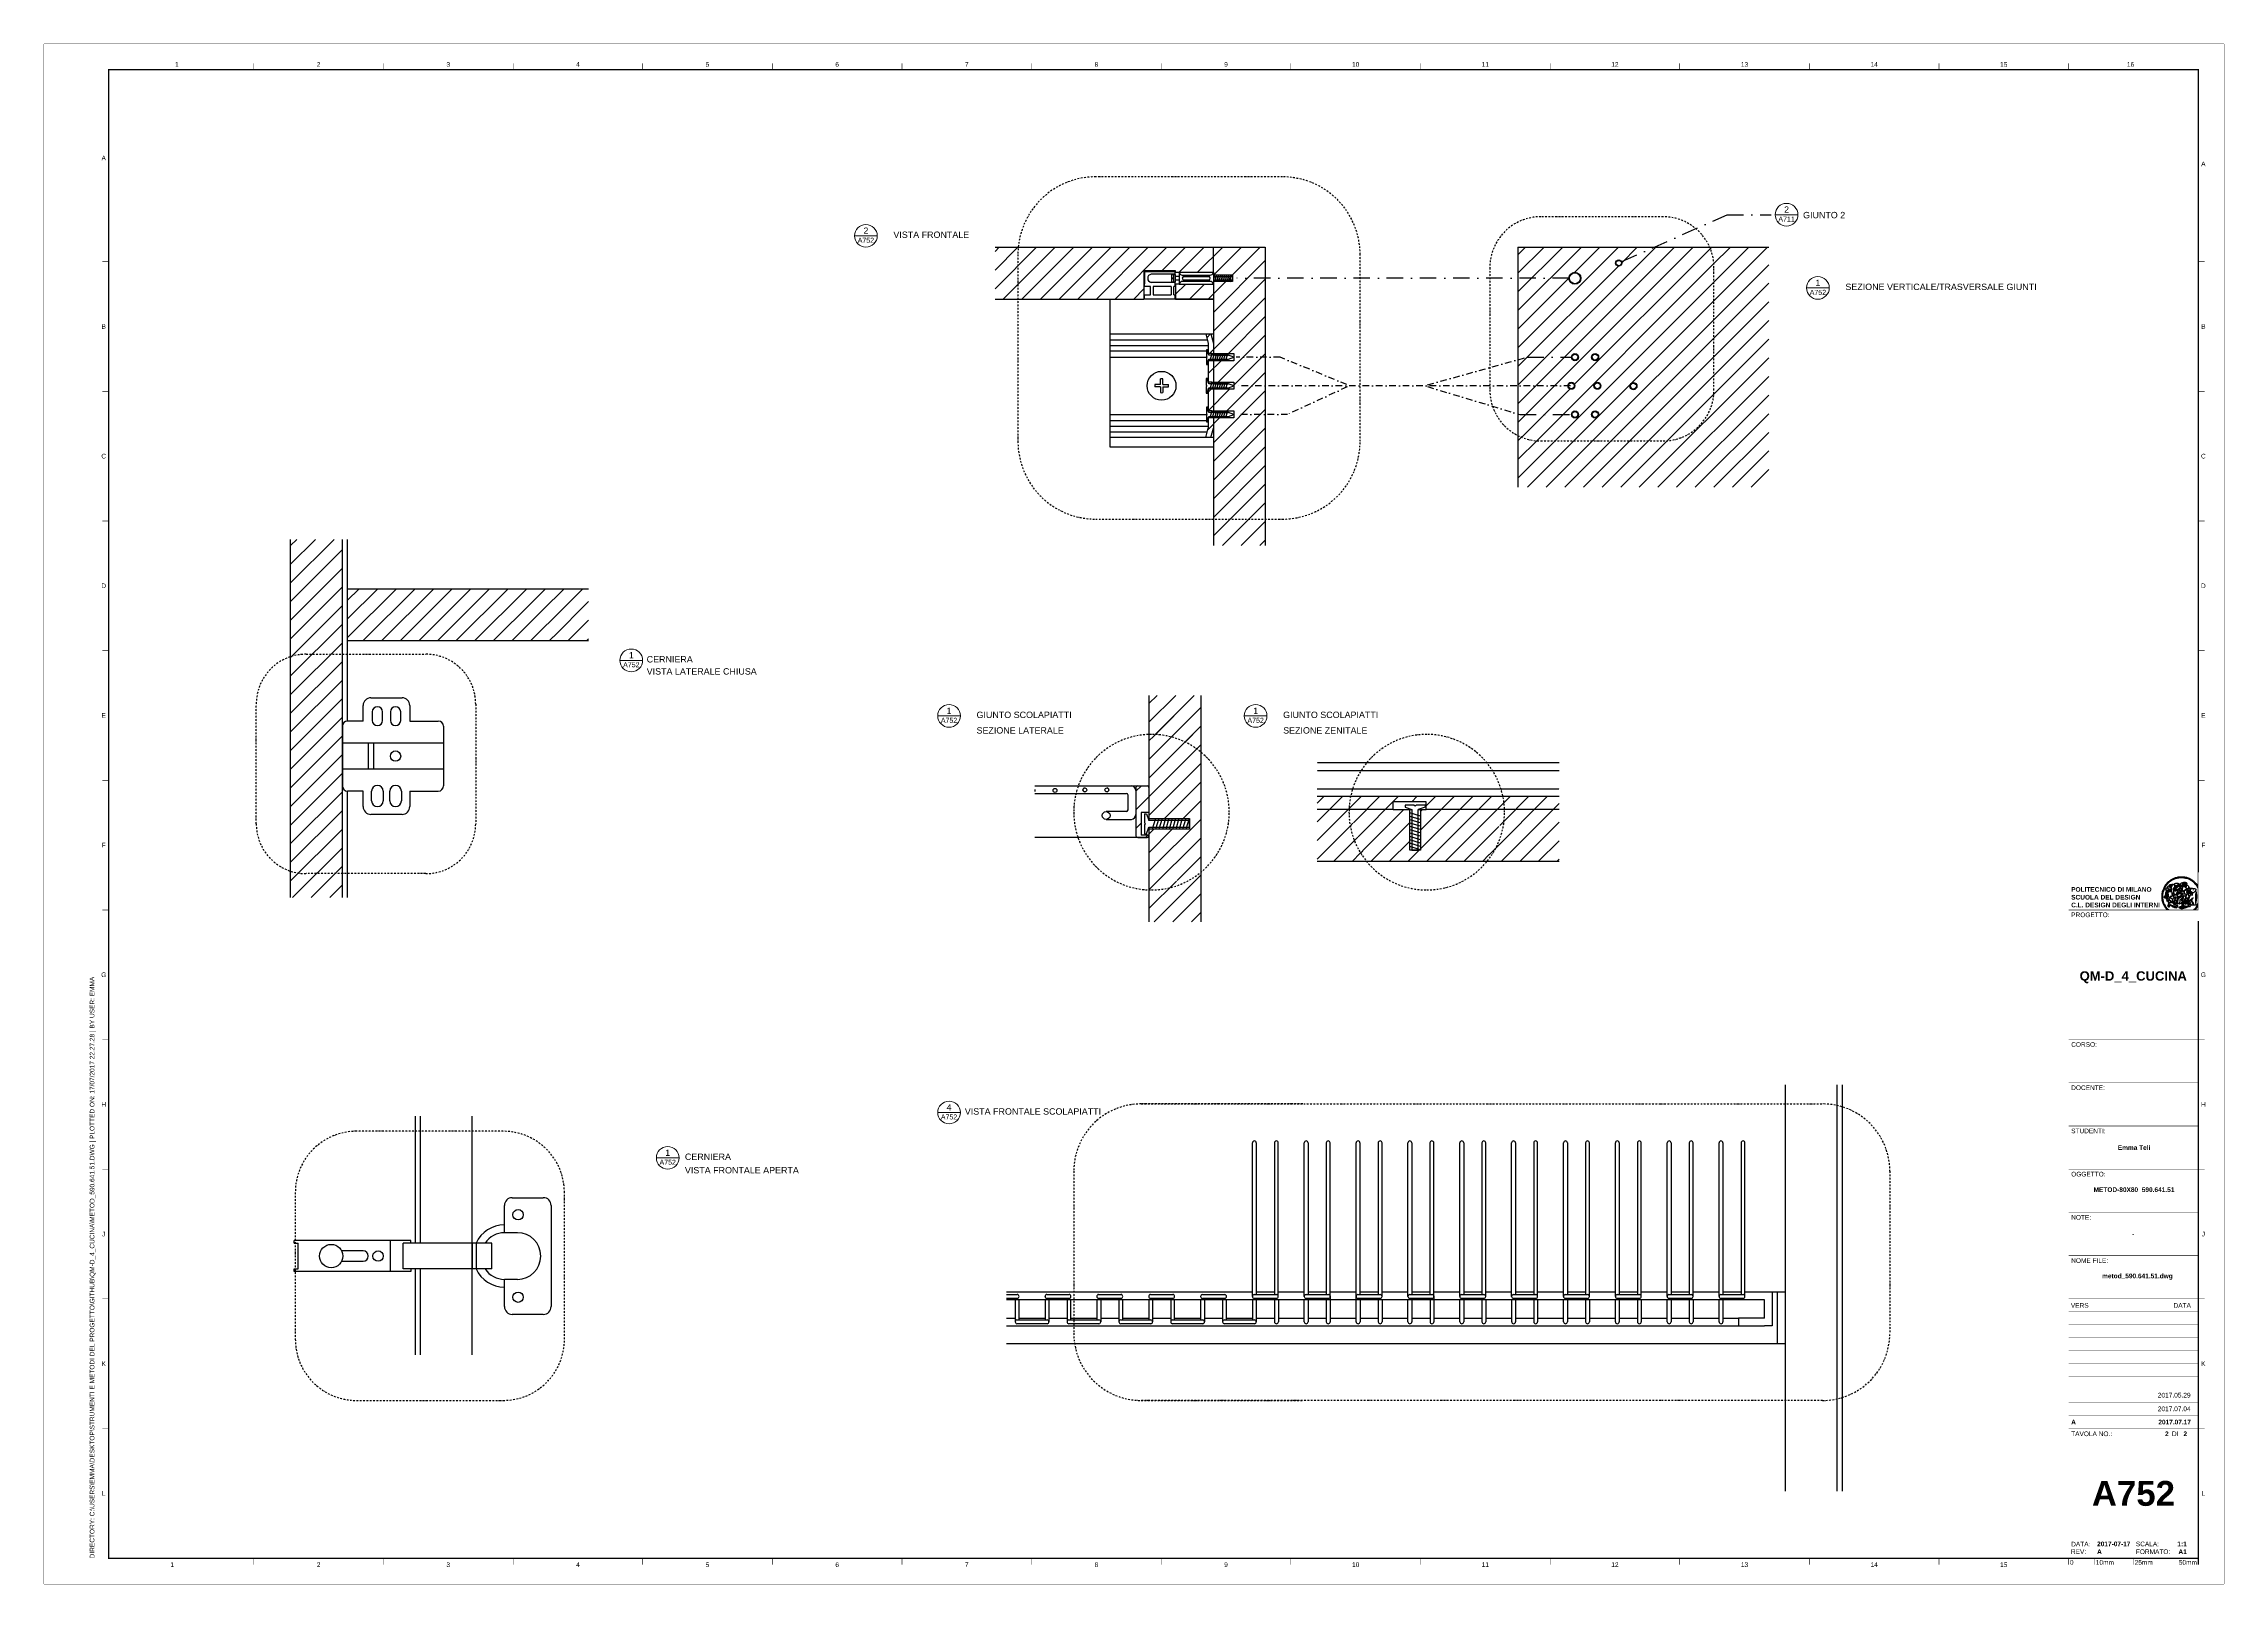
# Paper-space layout 'Layout4-A000' of a CAD drawing. Header units: millimetres. Extents: x 0 to 841, y 0 to 594.
# The model-space entities are those that its viewports show. They can reach past a viewport. Long polylines and large blocks are cut down to what shows.
import ezdxf
from ezdxf.enums import TextEntityAlignment as Align

# ---------------------------------------------------------------- set-up
doc = ezdxf.new("R2010")
doc.units = ezdxf.units.MM
doc.set_wipeout_variables(frame=1)
for name, pattern in [('CENTERX2', [4, 2.5, -0.5, 0.5, -0.5]), ('DASHED', [0.75, 0.5, -0.25]), ('TRATTOPUNTO', [25.4, 12.7, -6.35, 0, -6.35])]:
    doc.linetypes.add(name, pattern=pattern)
doc.layers.add('A-ANNO-SYMB', color=3, linetype='Continuous', lineweight=15)
doc.layers.add('A-ANNO-SYMBT', color=3, linetype='CENTERX2', lineweight=9)
for name, color, linetype in [('ARREDI SEZIONATI', 2, 'Continuous'), ('FINESTRE', 4, 'Continuous'), ('G-ANNO-LOGO', 3, 'Continuous'), ('G-ANNO-TEXT', 3, 'Continuous'), ('G-ANNO-TTLB', 3, 'Continuous'), ('linee sezionate', 4, 'Continuous'), ('prospetti', 2, 'Continuous'), ('quote', 3, 'Continuous'), ('simboli tratteggiati', 1, 'Continuous'), ('viti', 5, 'Continuous')]:
    doc.layers.add(name, color=color, linetype=linetype)
doc.layers.add('G-ANNO-NPLT', color=210, linetype='Continuous', plot=False)
doc.layers.get('Defpoints').off()
doc.styles.add('ARIAL', font='arial.ttf')
doc.styles.add('ARIAL-BOLD', font='')
doc.styles.add('E-ARIAL', font='arial.ttf')
doc.styles.get("Standard").update_dxf_attribs({"font": 'arial.ttf'})
doc.styles.add('underline', font='arial.ttf')
doc.styles.get('ARIAL-BOLD').set_extended_font_data('Arial', bold=True)

# ---------------------------------------------------------------- blocks, each defined once
blk = doc.blocks.new('A1_GRID_LAYOUT')
at = {"layer": 'G-ANNO-NPLT', "const_width": 0.18}
for points in [[(841, 594), (0, 594)], [(0, 0), (0, 594)], [(841, 0), (841, 594)], [(841, 0), (0, 0)]]:
    blk.add_lwpolyline(points, dxfattribs=at)
at = {"layer": 'G-ANNO-TTLB', "const_width": 0.5, "flags": 128}
blk.add_lwpolyline([(25, 584), (25, 10), (831, 10), (831, 584)], close=True, dxfattribs=at)
at = {"layer": 'G-ANNO-TTLB', "const_width": 0.18, "flags": 128}
for points in [[(81, 586.5), (81, 584)], [(131, 586.5), (131, 584)], [(181, 586.5), (181, 584)], [(231, 586.5), (231, 584)], [(281, 586.5), (281, 584)], [(331, 586.5), (331, 584)], [(381, 586.5), (381, 584)], [(431, 586.5), (431, 584)], [(481, 586.5), (481, 584)], [(531, 586.5), (531, 584)], [(581, 586.5), (581, 584)], [(631, 586.5), (631, 584)], [(681, 586.5), (681, 584)], [(731, 586.5), (731, 584)], [(781, 586.5), (781, 584)], [(0, 578.5), (0, 576)], [(25, 510), (22.5, 510)], [(833.5, 510), (831, 510)], [(25, 460), (22.5, 460)], [(833.5, 460), (831, 460)], [(25, 410), (22.5, 410)], [(833.5, 410), (831, 410)], [(25, 360), (22.5, 360)], [(833.5, 360), (831, 360)], [(25, 310), (22.5, 310)], [(833.5, 310), (831, 310)], [(25, 260), (22.5, 260)], [(833.5, 260), (831, 260)], [(25, 210), (22.5, 210)], [(833.5, 210), (831, 210)], [(25, 160), (22.5, 160)], [(833.5, 160), (831, 160)], [(25, 110), (22.5, 110)], [(833.5, 110), (831, 110)], [(833.5, 110), (831, 110)], [(25, 60), (22.5, 60)], [(833.5, 60), (831, 60)], [(833.5, 60), (831, 60)], [(81, 10), (81, 7.5)], [(131, 10), (131, 7.5)], [(181, 10), (181, 7.5)], [(231, 10), (231, 7.5)], [(281, 10), (281, 7.5)], [(331, 10), (331, 7.5)], [(381, 10), (381, 7.5)], [(431, 10), (431, 7.5)], [(481, 10), (481, 7.5)], [(531, 10), (531, 7.5)], [(581, 10), (581, 7.5)], [(631, 10), (631, 7.5)], [(681, 10), (681, 7.5)], [(731, 10), (731, 7.5)], [(781, 10), (781, 7.5)]]:
    blk.add_lwpolyline(points, dxfattribs=at)
at = {"layer": 'G-ANNO-TTLB', "const_width": 0.18}
blk.add_lwpolyline([(716.5, 10), (776.5, 10)], dxfattribs=at)
at = {"layer": 'G-ANNO-TEXT', "style": 'ARIAL'}
for s, p in [('1', (51.35, 586.07)), ('2', (106, 586.07)), ('3', (156, 586.07)), ('4', (206, 586.07)), ('5', (256, 586.07)), ('6', (306, 586.07)), ('7', (356, 586.07)), ('8', (406, 586.07)), ('9', (456, 586.07)), ('10', (506, 586.07)), ('11', (556, 586.07)), ('12', (606, 586.07)), ('13', (656, 586.07)), ('14', (706, 586.07)), ('15', (756, 586.07)), ('16', (804.89, 586.07)), ('A', (23.09, 549.98)), ('A', (832.98, 547.71)), ('B', (23.09, 485)), ('B', (832.98, 485)), ('C', (23.09, 435)), ('C', (832.98, 435)), ('D', (23.09, 385)), ('D', (832.98, 385)), ('E', (23.09, 335)), ('E', (832.98, 335)), ('F', (23.09, 285)), ('F', (832.98, 285)), ('G', (23.09, 235)), ('G', (832.98, 235)), ('H', (23.09, 185)), ('H', (832.98, 185)), ('J', (23.09, 135)), ('J', (832.98, 135)), ('K', (23.09, 85)), ('K', (832.98, 85)), ('L', (23.09, 35)), ('L', (832.98, 35)), ('2', (106, 7.51)), ('3', (156, 7.51)), ('6', (306, 7.51)), ('8', (406, 7.51)), ('9', (456, 7.51)), ('10', (506, 7.51)), ('12', (606, 7.51)), ('13', (656, 7.51)), ('1', (49.49, 7.51)), ('4', (206, 7.51)), ('5', (256, 7.51)), ('7', (356, 7.51)), ('11', (556, 7.51)), ('14', (706, 7.51)), ('15', (756, 7.51))]:
    blk.add_text(s, height=1.8, dxfattribs=at).set_placement(p, align=Align.MIDDLE_CENTER)
at = {"layer": 'G-ANNO-TEXT', "insert": (17.7, 9.95), "char_height": 1.8, "attachment_point": 1, "rotation": 90, "style": 'ARIAL'}
blk.add_mtext_dynamic_manual_height_columns('DIRECTORY: C:\\\\USERS\\\\EMMA\\\\DESKTOP\\\\STRUMENTI E METODI DEL PROGETTO\\\\GITHUB\\\\QM-D_4_CUCINA\\\\METOD_590.641.51.DWG | PLOTTED ON: 17/07/2017 22.27.28 | BY USER: EMMA', width=412.209, gutter_width=9, heights=[0], dxfattribs=at)
blk = doc.blocks.new('*U33')
at = {"layer": 'G-ANNO-TTLB', "const_width": 0.18}
for points in [[(0, -2.5), (0, 0)], [(10, 0), (10, -2.5)], [(25, 0), (25, -2.5)]]:
    blk.add_lwpolyline(points, dxfattribs=at)
at = {"layer": 'G-ANNO-TTLB'}
blk.add_lwpolyline([(50, 0, 0.48, 0.48, 0), (50, -2.5, 0.48, 0.48, 0)], format="xyseb", dxfattribs=at)
at = {"layer": 'G-ANNO-TEXT', "style": 'E-ARIAL'}
blk.add_text('0', height=1.8, dxfattribs=at).set_placement((1.2, -0.7), align=Align.TOP_CENTER)
for s, p in [('10mm', (10.5, -2.5)), ('25mm', (25.5, -2.5))]:
    blk.add_text(s, height=1.8, dxfattribs=at).set_placement(p)
blk.add_text('50mm', height=1.8, dxfattribs=at).set_placement((49.5, -2.5), align=Align.RIGHT)
blk = doc.blocks.new('logoPolimi')
for p, q in [((-2.37, 0.12), (-2.16, 0.11)), ((-2.37, 0.01), (-2.16, 0.01)), ((-2.36, 0.23), (-2.15, 0.21)), ((-2.35, 0.34), (-2.14, 0.31)), ((-2.33, 0.45), (-2.12, 0.41)), ((-2.3, 0.55), (-2.1, 0.51)), ((-2.28, 0.66), (-2.07, 0.6)), ((-2.24, 0.77), (-2.04, 0.7)), ((-2.2, 0.87), (-2.01, 0.79)), ((-2.16, 0.97), (-1.97, 0.89)), ((-2.11, 1.07), (-1.93, 0.98)), ((-2.06, 1.17), (-1.88, 1.07)), ((-2.01, 1.26), (-1.83, 1.15)), ((-1.94, 1.36), (-1.77, 1.24)), ((-1.88, 1.45), (-1.71, 1.32)), ((-1.84, 0.03), (-1.82, 0.35)), ((-1.81, 1.53), (-1.65, 1.4)), ((-1.74, 1.61), (-1.58, 1.47)), ((-1.73, 0.59), (-1.73, 0.59)), ((-1.73, 0.59), (-1.73, 0.59)), ((-1.66, 1.69), (-1.51, 1.54)), ((-1.65, 0.57), (-1.65, 0.57)), ((-1.59, 1.12), (-1.59, 1.12)), ((-1.58, 1.77), (-1.44, 1.61)), ((-1.51, 0.55), (-1.51, 0.55)), ((-1.51, 0.55), (-1.51, 0.55)), ((-1.49, 1.84), (-1.36, 1.68)), ((-1.41, 1.91), (-1.28, 1.74)), ((-1.32, 1.97), (-1.2, 1.8)), ((-1.31, 0.79), (-1.21, 0.75)), ((-1.21, 0.75), (-1.31, 0.79)), ((-1.21, 0.75), (-1.31, 0.79)), ((-1.22, 2.03), (-1.11, 1.85)), ((-1.21, 0.75), (-1.21, 0.75)), ((-1.21, 0.75), (-1.21, 0.75)), ((-1.19, 0.76), (-1.19, 0.76)), ((-1.19, 0.76), (-1.19, 0.76)), ((-1.17, 0.99), (-1.18, 0.99)), ((-1.18, 0.99), (-1.17, 0.99)), ((-1.16, 0.57), (-1.16, 0.57)), ((-1.16, 0.57), (-1.16, 0.57)), ((-1.13, 2.09), (-1.03, 1.9)), ((-1.1, 0.01), (-0.99, 0.06)), ((-0.99, 0.06), (-1.1, 0.01)), ((-0.99, 0.06), (-1.1, 0.01)), ((-1.03, 2.14), (-0.94, 1.95)), ((-0.99, 0.06), (-0.99, 0.06)), ((-0.99, 0.06), (-0.99, 0.06)), ((-0.97, 0.79), (-0.98, 0.79)), ((-0.89, 0.84), (-0.97, 0.79)), ((-0.97, 0.79), (-0.89, 0.84)), ((-0.96, 1.41), (-0.96, 1.41)), ((-0.96, 1.41), (-0.96, 1.41)), ((-0.93, 2.18), (-0.84, 1.99)), ((-0.89, 0.84), (-0.82, 0.87)), ((-0.82, 0.87), (-0.89, 0.84)), ((-0.89, 0.84), (-0.82, 0.87)), ((-0.88, 0.83), (-0.89, 0.84)), ((-0.85, 1.39), (-0.85, 1.39)), ((-0.85, 1.39), (-0.85, 1.39)), ((-0.84, 0.14), (-0.84, 0.14)), ((-0.83, 2.22), (-0.75, 2.03)), ((-0.77, 1.08), (-0.78, 1.08)), ((-0.78, 1.08), (-0.77, 1.08)), ((-0.61, 1.12), (-0.77, 1.08)), ((-0.77, 1.08), (-0.61, 1.12)), ((-0.77, 1.08), (-0.61, 1.12)), ((-0.75, 1.3), (-0.76, 1.29)), ((-0.76, 1.29), (-0.75, 1.3)), ((-0.72, 2.26), (-0.66, 2.06)), ((-0.65, 0.99), (-0.7, 0.96)), ((-0.69, 0.18), (-0.68, 0.18)), ((-0.66, 0.93), (-0.66, 0.93)), ((-0.66, 0.93), (-0.64, 0.93)), ((-0.66, 0.93), (-0.66, 0.93)), ((-0.66, 0.93), (-0.66, 0.93)), ((-0.63, 1.01), (-0.63, 1.01)), ((-0.63, 1.01), (-0.62, 1.01)), ((-0.63, 0.66), (-0.63, 0.66)), ((-0.61, 2.29), (-0.56, 2.09)), ((-0.6, 1.12), (-0.61, 1.12)), ((-0.61, 1.12), (-0.6, 1.12)), ((-0.61, 1.12), (-0.6, 1.12)), ((-0.61, 0.86), (-0.57, 0.85)), ((-0.57, 0.85), (-0.61, 0.86)), ((-0.61, 0.86), (-0.57, 0.85)), ((-0.53, 1.08), (-0.6, 1.12)), ((-0.6, 1.12), (-0.6, 1.11)), ((-0.6, 1.12), (-0.53, 1.08)), ((-0.57, 0.8), (-0.59, 0.8)), ((-0.57, 0.85), (-0.53, 0.84)), ((-0.57, 0.85), (-0.57, 0.85)), ((-0.57, 0.85), (-0.57, 0.85)), ((-0.57, 0.85), (-0.53, 0.84)), ((-0.56, 0.29), (-0.49, 0.48)), ((-0.56, 0.14), (-0.56, 0.29)), ((-0.5, 0.11), (-0.56, 0.14)), ((-0.53, 0.84), (-0.51, 0.84)), ((-0.53, 0.84), (-0.51, 0.84)), ((-0.53, 0.84), (-0.53, 0.84)), ((-0.51, 2.32), (-0.46, 2.11)), ((-0.51, 0.11), (-0.51, 0.11)), ((-0.51, 0.11), (-0.51, 0.11)), ((-0.34, 0.33), (-0.5, 0.11)), ((-0.49, 0.48), (-0.41, 0.55)), ((-0.42, 0.8), (-0.47, 0.79)), ((-0.42, 0.8), (-0.47, 0.79)), ((-0.47, 0.79), (-0.45, 0.76)), ((-0.47, 0.79), (-0.45, 0.76)), ((-0.45, 1.14), (-0.42, 1.11)), ((-0.42, 1.26), (-0.36, 1.22)), ((-0.41, 0.55), (-0.34, 0.49)), ((-0.4, 2.34), (-0.36, 2.13)), ((-0.4, 1.37), (-0.38, 1.38)), ((-0.39, 1.37), (-0.4, 1.37)), ((-0.35, 1.33), (-0.4, 1.37)), ((-0.39, 1.24), (-0.4, 1.23)), ((-0.38, 1.14), (-0.38, 1.14)), ((-0.34, 0.49), (-0.09, 0.48)), ((-0.16, 0.32), (-0.34, 0.33)), ((-0.14, 0.32), (-0.31, 0.34)), ((-0.29, 2.35), (-0.26, 2.14)), ((-0.28, 1.3), (-0.29, 1.3)), ((-0.28, 1.3), (-0.28, 1.3)), ((-0.18, 2.36), (-0.16, 2.15)), ((-0.16, 1.24), (-0.16, 1.25)), ((-0.16, 1.25), (-0.16, 1.25)), ((-0.16, 0.49), (-0.14, 0.64)), ((-0.06, 0.27), (-0.16, 0.32)), ((-0.1, 0.88), (-0.09, 0.87)), ((-0.08, 1.37), (-0.08, 1.38)), ((-0.08, 1.23), (-0.05, 1.21)), ((-0.05, 1.21), (-0.08, 1.23)), ((-0.08, 1.23), (-0.05, 1.21)), ((-0.07, 2.37), (-0.06, 2.16)), ((-0.03, 0.26), (-0.06, 0.27)), ((-0.05, 1.21), (-0.04, 1.21)), ((-0.04, 1.21), (-0.05, 1.21)), ((-0.04, 1.21), (-0.04, 1.21)), ((-0.04, 1.21), (-0.04, 1.21)), ((-0.04, 0.48), (-0.03, 0.26)), ((0.03, 1.15), (0.03, 1.15)), ((0.03, 0.66), (0.03, 0.67)), ((0.04, 2.37), (0.04, 2.16)), ((0.07, 0.58), (0.07, 0.57)), ((0.1, 1.18), (0.1, 1.18)), ((0.1, 0.84), (0.1, 0.84)), ((0.13, 1.32), (0.17, 1.19)), ((0.15, 2.36), (0.14, 2.16)), ((0.14, 0.71), (0.34, 0.65)), ((0.31, 0.56), (0.17, 0.63)), ((0.26, 2.36), (0.24, 2.15)), ((0.27, 1.61), (0.27, 1.61)), ((0.27, 1.61), (0.27, 1.61)), ((0.27, 1.61), (0.27, 1.61)), ((0.29, 1.29), (0.29, 1.29)), ((0.29, 1.29), (0.29, 1.29)), ((0.29, 1.29), (0.29, 1.29)), ((0.29, 1.29), (0.29, 1.29)), ((0.33, 0.49), (0.34, 0.49)), ((0.33, 0.03), (0.35, 0.03)), ((0.33, 0.03), (0.35, 0.03)), ((0.37, 2.34), (0.34, 2.13)), ((0.34, 0.65), (0.34, 0.64)), ((0.35, 0.03), (0.57, 0.06)), ((0.35, 0.03), (0.57, 0.06)), ((0.35, 0.03), (0.35, 0.03)), ((0.35, 0.03), (0.35, 0.03)), ((0.38, 1.36), (0.37, 1.35)), ((0.38, 0.34), (0.37, 0.34)), ((0.38, 0.34), (0.38, 0.34)), ((0.43, 0.67), (0.39, 0.64)), ((0.48, 2.32), (0.44, 2.12)), ((0.49, 1.05), (0.51, 1.13)), ((0.51, 1.13), (0.49, 1.05)), ((0.49, 1.05), (0.51, 1.13)), ((0.51, 1.31), (0.5, 1.29)), ((0.51, 1.13), (0.52, 1.23)), ((0.52, 1.23), (0.51, 1.23)), ((0.51, 1.23), (0.52, 1.23)), ((0.52, 1.23), (0.51, 1.13)), ((0.51, 1.13), (0.52, 1.23)), ((0.52, 1.24), (0.6, 1.37)), ((0.52, 1.23), (0.6, 1.36)), ((0.6, 1.36), (0.52, 1.23)), ((0.52, 1.23), (0.52, 1.23)), ((0.52, 1.23), (0.52, 1.24)), ((0.52, 1.23), (0.52, 1.23)), ((0.55, 1.07), (0.53, 1.06)), ((0.53, 1.04), (0.53, 1.06)), ((0.53, 1.05), (0.53, 1.04)), ((0.59, 2.3), (0.54, 2.09)), ((0.54, 0.3), (0.63, 0.32)), ((0.54, -0.08), (0.61, 0.06)), ((0.61, 0.06), (0.54, -0.08)), ((0.54, -0.08), (0.61, 0.06)), ((0.56, 0.19), (0.59, 0.21)), ((0.57, 1.07), (0.57, 1.07)), ((0.57, 1.07), (0.57, 1.07)), ((0.57, 1.07), (0.57, 1.07)), ((0.57, 1.07), (0.57, 1.07)), ((0.57, 1.07), (0.57, 1.07)), ((0.57, 1.07), (0.57, 1.07)), ((0.57, 1.07), (0.57, 1.07)), ((0.58, 0.3), (0.59, 0.29)), ((0.59, 0.78), (0.59, 0.79)), ((0.59, 0.79), (0.59, 0.79)), ((0.59, 0.79), (0.59, 0.79)), ((0.59, 0.79), (0.59, 0.78)), ((0.61, 0.06), (0.6, 0.07)), ((0.6, 0.07), (0.61, 0.06)), ((0.61, 0.06), (0.61, 0.07)), ((0.62, 0.21), (0.65, 0.22)), ((0.69, 2.27), (0.63, 2.07)), ((0.64, 1.37), (0.65, 1.37)), ((0.69, 0.86), (0.68, 0.86)), ((0.68, 0.86), (0.69, 0.86)), ((0.68, 0.76), (0.68, 0.76)), ((0.8, 2.23), (0.73, 2.03)), ((0.76, 0.26), (0.76, 0.26)), ((0.9, 2.19), (0.82, 2)), ((0.82, 0.35), (0.84, 0.36)), ((0.82, 0.35), (0.82, 0.35)), ((0.84, 0.36), (0.84, 0.37)), ((0.85, 0.34), (1.05, 0.35)), ((1, 2.15), (0.91, 1.96)), ((0.93, 1.05), (0.93, 1.05)), ((0.93, 1.05), (0.93, 1.05)), ((0.93, 1.05), (0.93, 1.04)), ((0.93, 1.05), (0.93, 1.05)), ((0.97, 0.66), (0.96, 0.66)), ((1.01, 0.97), (0.98, 0.96)), ((1.1, 2.1), (1, 1.91)), ((1.2, 2.04), (1.09, 1.86)), ((1.17, 0.96), (1.17, 0.95)), ((1.17, 0.95), (1.17, 0.95)), ((1.29, 1.99), (1.18, 1.81)), ((1.38, 1.92), (1.26, 1.75)), ((1.34, 0.37), (1.26, 0.04)), ((1.27, 0.37), (1.27, 0.38)), ((1.28, 0.95), (1.28, 0.95)), ((1.47, 1.86), (1.34, 1.69)), ((1.37, 0.73), (1.46, 0.81)), ((1.41, 0.4), (1.41, 0.41)), ((1.56, 1.79), (1.42, 1.63)), ((1.64, 1.71), (1.49, 1.56)), ((1.49, 0.9), (1.57, 0.92)), ((1.72, 1.63), (1.56, 1.49)), ((1.67, 0.6), (1.57, 0.53)), ((1.79, 1.55), (1.63, 1.41)), ((1.86, 1.47), (1.7, 1.34)), ((1.93, 1.38), (1.76, 1.26)), ((1.99, 1.29), (1.81, 1.17)), ((2.05, 1.19), (1.87, 1.09)), ((2.1, 1.1), (1.92, 1)), ((2.15, 1), (1.96, 0.91)), ((2.19, 0.9), (2, 0.82)), ((2.23, 0.79), (2.04, 0.72)), ((2.27, 0.69), (2.07, 0.63)), ((2.3, 0.58), (2.09, 0.53)), ((2.32, 0.47), (2.12, 0.43)), ((2.34, 0.37), (2.13, 0.33)), ((2.36, 0.26), (2.15, 0.23)), ((2.37, 0.15), (2.16, 0.13)), ((2.37, 0.04), (2.16, 0.03)), ((-2.37, -0.1), (-2.16, -0.09)), ((-2.36, -0.21), (-2.15, -0.19)), ((-2.35, -0.32), (-2.14, -0.29)), ((-2.33, -0.43), (-2.12, -0.39)), ((-2.31, -0.54), (-2.1, -0.49)), ((-2.28, -0.65), (-2.08, -0.59)), ((-2.25, -0.75), (-2.05, -0.69)), ((-2.21, -0.86), (-2.02, -0.78)), ((-2.17, -0.96), (-1.98, -0.87)), ((-2.12, -1.06), (-1.93, -0.96)), ((-2.07, -1.16), (-1.89, -1.05)), ((-2.04, -0.15), (-1.97, -0.2)), ((-2.01, -1.25), (-1.84, -1.14)), ((-1.95, -1.34), (-1.78, -1.22)), ((-1.89, -1.43), (-1.72, -1.31)), ((-1.82, -1.52), (-1.66, -1.38)), ((-1.75, -1.6), (-1.59, -1.46)), ((-1.67, -1.68), (-1.52, -1.53)), ((-1.58, -0.12), (-1.6, -0.18)), ((-1.6, -0.18), (-1.58, -0.28)), ((-1.57, -0.54), (-1.59, -0.54)), ((-1.59, -0.54), (-1.59, -0.54)), ((-1.59, -1.76), (-1.45, -1.6)), ((-1.56, -0.32), (-1.56, -0.31)), ((-1.56, -0.31), (-1.56, -0.31)), ((-1.53, -0.65), (-1.53, -0.65)), ((-1.53, -0.65), (-1.53, -0.65)), ((-1.51, -1.83), (-1.37, -1.67)), ((-1.48, -0.86), (-1.48, -0.85)), ((-1.42, -0.37), (-1.42, -0.37)), ((-1.42, -1.9), (-1.29, -1.73)), ((-1.38, -0.46), (-1.38, -0.46)), ((-1.33, -1.96), (-1.21, -1.79)), ((-1.31, -0.24), (-1.31, -0.23)), ((-1.31, -0.23), (-1.31, -0.24)), ((-1.24, -2.02), (-1.13, -1.84)), ((-1.23, -0.19), (-1.23, -0.19)), ((-1.23, -0.19), (-1.23, -0.19)), ((-1.23, -0.19), (-1.23, -0.19)), ((-1.23, -0.19), (-1.23, -0.19)), ((-1.14, -2.08), (-1.04, -1.89)), ((-1.04, -2.13), (-0.95, -1.94)), ((-1.01, -0.39), (-1.02, -0.39)), ((-1.02, -0.39), (-1.01, -0.39)), ((-1.02, -0.7), (-1.02, -0.7)), ((-1.02, -0.7), (-1.02, -0.7)), ((-1.02, -0.7), (-1.02, -0.7)), ((-0.94, -2.18), (-0.86, -1.98)), ((-0.84, -2.22), (-0.77, -2.02)), ((-0.79, -0.51), (-0.83, -0.58)), ((-0.83, -0.58), (-0.79, -0.51)), ((-0.83, -0.58), (-0.79, -0.51)), ((-0.78, -1.05), (-0.83, -0.94)), ((-0.83, -0.94), (-0.78, -1.05)), ((-0.83, -0.94), (-0.83, -0.94)), ((-0.83, -0.94), (-0.78, -1.05)), ((-0.82, -1.23), (-0.82, -1.23)), ((-0.82, -1.23), (-0.77, -1.23)), ((-0.77, -1.23), (-0.82, -1.23)), ((-0.82, -1.23), (-0.82, -1.23)), ((-0.77, -1.23), (-0.82, -1.23)), ((-0.75, -0.96), (-0.8, -0.89)), ((-0.8, -0.89), (-0.79, -0.92)), ((-0.79, -0.92), (-0.8, -0.89)), ((-0.8, -0.89), (-0.75, -0.96)), ((-0.79, -0.92), (-0.8, -0.89)), ((-0.8, -0.89), (-0.8, -0.89)), ((-0.8, -0.89), (-0.75, -0.96)), ((-0.79, -0.92), (-0.78, -0.95)), ((-0.78, -0.95), (-0.79, -0.92)), ((-0.78, -0.95), (-0.79, -0.92)), ((-0.77, -0.49), (-0.78, -0.48)), ((-0.78, -0.48), (-0.77, -0.49)), ((-0.78, -0.95), (-0.76, -1)), ((-0.76, -1), (-0.78, -0.95)), ((-0.76, -1), (-0.78, -0.95)), ((-0.71, -0.89), (-0.75, -0.87)), ((-0.75, -0.87), (-0.71, -0.89)), ((-0.75, -0.87), (-0.71, -0.89)), ((-0.72, -1.01), (-0.75, -0.96)), ((-0.75, -0.96), (-0.72, -1.01)), ((-0.75, -0.96), (-0.72, -1.01)), ((-0.74, -2.25), (-0.67, -2.05)), ((-0.64, -0.93), (-0.71, -0.89)), ((-0.71, -0.89), (-0.64, -0.93)), ((-0.71, -0.89), (-0.64, -0.93)), ((-0.66, -0.53), (-0.66, -0.53)), ((-0.66, -0.53), (-0.66, -0.53)), ((-0.66, -0.53), (-0.66, -0.53)), ((-0.63, -2.29), (-0.57, -2.08)), ((-0.52, -2.31), (-0.48, -2.11)), ((-0.39, -0.81), (-0.51, -0.69)), ((-0.51, -1.04), (-0.5, -1.04)), ((-0.48, -0.42), (-0.48, -0.42)), ((-0.48, -0.42), (-0.48, -0.42)), ((-0.48, -0.42), (-0.48, -0.42)), ((-0.42, -2.33), (-0.38, -2.13)), ((-0.41, -0.51), (-0.41, -0.51)), ((-0.38, -0.05), (-0.39, -0.12)), ((-0.39, -0.12), (-0.37, -0.1)), ((-0.35, -0.14), (-0.37, -0.08)), ((-0.37, -0.09), (-0.37, -0.09)), ((-0.33, -0.12), (-0.35, -0.14)), ((-0.32, -0.14), (-0.35, -0.14)), ((-0.35, -0.18), (-0.34, -0.22)), ((-0.34, -0.08), (-0.29, -0.16)), ((-0.34, -0.22), (-0.34, -0.22)), ((-0.27, -0.17), (-0.32, -0.14)), ((-0.31, -2.35), (-0.28, -2.14)), ((-0.25, -0.91), (-0.26, -0.9)), ((-0.26, -1.29), (0.1, -1.2)), ((0.1, -1.2), (-0.26, -1.29)), ((0.08, -1.4), (-0.26, -1.29)), ((-0.26, -1.29), (0.08, -1.4)), ((-0.26, -1.38), (-0.26, -1.29)), ((-0.26, -1.29), (-0.26, -1.29)), ((-0.26, -1.29), (-0.26, -1.38)), ((-0.26, -1.29), (0.08, -1.4)), ((-0.26, -1.29), (-0.26, -1.29)), ((0.08, -1.49), (-0.26, -1.38)), ((-0.26, -1.38), (0.09, -1.49)), ((-0.2, -2.36), (-0.18, -2.15)), ((-0.14, -0.15), (-0.16, -0.13)), ((-0.11, -0.04), (-0.12, -0.05)), ((-0.09, -2.37), (-0.08, -2.16)), ((-0.04, -0.41), (-0.01, -0.44)), ((-0.01, -0.44), (-0.04, -0.41)), ((-0.04, -0.41), (-0.01, -0.44)), ((0.03, -2.37), (0.02, -2.16)), ((0.07, -0.84), (0.07, -0.84)), ((0.07, -0.84), (0.07, -0.84)), ((0.1, -1.2), (0.08, -1.32)), ((0.08, -1.32), (0.13, -1.2)), ((0.08, -1.4), (0.72, -1.22)), ((0.72, -1.22), (0.08, -1.4)), ((0.08, -1.4), (0.72, -1.22)), ((0.72, -1.31), (0.08, -1.49)), ((0.08, -1.44), (0.08, -1.4)), ((0.08, -1.4), (0.08, -1.44)), ((0.08, -1.4), (0.08, -1.49)), ((0.08, -1.49), (0.08, -1.44)), ((0.08, -1.44), (0.08, -1.44)), ((0.08, -1.44), (0.08, -1.45)), ((0.08, -1.45), (0.08, -1.46)), ((0.08, -1.46), (0.08, -1.49)), ((0.1, -1.01), (0.09, -0.86)), ((0.1, -1.01), (0.09, -0.86)), ((0.09, -1.49), (0.72, -1.31)), ((0.1, -1.2), (0.12, -1.04)), ((0.12, -1.04), (0.1, -1.2)), ((0.13, -1.2), (0.1, -1.2)), ((0.1, -1.2), (0.13, -1.2)), ((0.13, -1.2), (0.1, -1.2)), ((0.1, -1.2), (0.1, -1.2)), ((0.11, -0.44), (0.11, -0.44)), ((0.11, -0.44), (0.11, -0.44)), ((0.12, -0.21), (0.12, -0.21)), ((0.12, -0.21), (0.12, -0.21)), ((0.12, -0.21), (0.12, -0.21)), ((0.12, -0.21), (0.12, -0.21)), ((0.12, -0.21), (0.12, -0.21)), ((0.12, -0.21), (0.12, -0.21)), ((0.12, -0.21), (0.12, -0.21)), ((0.12, -0.21), (0.12, -0.21)), ((0.12, -0.21), (0.12, -0.21)), ((0.12, -0.21), (0.12, -0.21)), ((0.12, -0.21), (0.12, -0.21)), ((0.12, -0.21), (0.12, -0.21)), ((0.12, -0.21), (0.12, -0.21)), ((0.12, -0.56), (0.14, -0.53)), ((0.14, -0.53), (0.12, -0.56)), ((0.12, -0.56), (0.14, -0.53)), ((0.12, -1.04), (0.12, -1.04)), ((0.12, -1.04), (0.12, -1.04)), ((0.12, -1.04), (0.12, -1.04)), ((0.14, -2.37), (0.12, -2.16)), ((0.21, -0.99), (0.13, -1.2)), ((0.13, -1.2), (0.21, -0.99)), ((0.36, -1.14), (0.13, -1.2)), ((0.13, -1.2), (0.26, -1.17)), ((0.14, -0.53), (0.16, -0.49)), ((0.16, -0.49), (0.14, -0.53)), ((0.14, -0.53), (0.16, -0.49)), ((0.16, -0.49), (0.16, -0.49)), ((0.16, -0.49), (0.16, -0.49)), ((0.28, -1.19), (0.21, -0.99)), ((0.21, -0.99), (0.31, -1.27)), ((0.25, -2.36), (0.22, -2.15)), ((0.24, -0.17), (0.24, -0.16)), ((0.24, -0.16), (0.24, -0.17)), ((0.25, -0.84), (0.25, -0.88)), ((0.25, -0.88), (0.25, -0.84)), ((0.25, -0.88), (0.25, -0.84)), ((0.25, -0.88), (0.29, -1.17)), ((0.26, -0.88), (0.25, -0.88)), ((0.31, -1.27), (0.25, -0.88)), ((0.26, -1.17), (0.28, -1.16)), ((0.28, -1.16), (0.36, -1.14)), ((0.29, -1.17), (0.28, -1.19)), ((0.35, -2.34), (0.32, -2.14)), ((0.36, -1.14), (0.72, -1.22)), ((0.72, -1.22), (0.36, -1.14)), ((0.46, -2.32), (0.42, -2.12)), ((0.49, -0.31), (0.49, -0.31)), ((0.49, -0.31), (0.49, -0.31)), ((0.5, -0.27), (0.5, -0.27)), ((0.51, -0.27), (0.51, -0.27)), ((0.57, -2.3), (0.52, -2.1)), ((0.68, -2.27), (0.62, -2.07)), ((0.78, -2.24), (0.71, -2.04)), ((0.72, -0.81), (0.75, -0.89)), ((0.72, -1.22), (0.72, -1.31)), ((0.72, -1.31), (0.72, -1.22)), ((0.74, -0.23), (0.74, -0.23)), ((0.74, -0.23), (0.75, -0.24)), ((0.75, -0.23), (0.75, -0.23)), ((0.89, -2.2), (0.81, -2)), ((0.86, -0.25), (0.82, -0.34)), ((0.87, -0.22), (0.86, -0.23)), ((0.87, -0.22), (0.86, -0.25)), ((0.99, -2.15), (0.9, -1.96)), ((0.96, -0.58), (0.96, -0.57)), ((1.09, -2.11), (0.99, -1.92)), ((1.05, -1.05), (1.04, -1.05)), ((1.19, -2.05), (1.08, -1.87)), ((1.28, -2), (1.17, -1.82)), ((1.37, -1.93), (1.25, -1.76)), ((1.31, -0.27), (1.3, -0.26)), ((1.3, -0.26), (1.3, -0.26)), ((1.3, -0.26), (1.3, -0.26)), ((1.3, -0.26), (1.31, -0.27)), ((1.3, -0.26), (1.3, -0.26)), ((1.46, -1.87), (1.33, -1.7)), ((1.54, -1.8), (1.41, -1.64)), ((1.63, -1.72), (1.48, -1.57)), ((1.71, -1.65), (1.55, -1.5)), ((1.78, -1.57), (1.62, -1.43)), ((1.85, -1.48), (1.69, -1.35)), ((1.92, -1.39), (1.75, -1.27)), ((1.98, -1.3), (1.81, -1.19)), ((2.04, -1.21), (1.86, -1.1)), ((2.09, -1.11), (1.91, -1.01)), ((2.14, -1.01), (1.95, -0.92)), ((2.19, -0.91), (1.99, -0.83)), ((2.23, -0.81), (2.03, -0.74)), ((2.26, -0.7), (2.06, -0.64)), ((2.29, -0.6), (2.09, -0.55)), ((2.32, -0.49), (2.11, -0.45)), ((2.34, -0.38), (2.13, -0.35)), ((2.35, -0.27), (2.15, -0.25)), ((2.37, -0.08), (2.16, -0.07)), ((2.36, -0.16), (2.16, -0.15))]:
    blk.add_line(p, q)
for points in [[(-1.9, 0.12), (-1.94, 0.02), (-2.05, -0.09), (-2.05, -0.09)], [(-1.86, 0.38), (-1.86, 0.38), (-1.87, 0.19), (-1.9, 0.12)], [(-1.76, 0.6), (-1.76, 0.6), (-1.84, 0.57), (-1.86, 0.38)], [(-1.86, -0.04), (-1.84, 0.02), (-1.84, 0.03), (-1.84, 0.03)], [(-1.82, 0.78), (-1.83, 0.8), (-1.85, 0.86), (-1.83, 0.88)], [(-1.82, 0.78), (-1.83, 0.8), (-1.85, 0.86), (-1.83, 0.88)], [(-1.83, 0.88), (-1.81, 0.9), (-1.76, 0.96), (-1.76, 0.96)], [(-1.83, 0.88), (-1.81, 0.9), (-1.76, 0.96), (-1.76, 0.96)], [(-1.76, 0.6), (-1.83, 0.7), (-1.78, 0.74), (-1.78, 0.74)], [(-1.78, 0.74), (-1.79, 0.74), (-1.83, 0.7), (-1.76, 0.6)], [(-1.78, 0.74), (-1.8, 0.76), (-1.81, 0.78), (-1.82, 0.78)], [(-1.78, 0.74), (-1.8, 0.76), (-1.81, 0.78), (-1.82, 0.78)], [(-1.82, 0.35), (-1.81, 0.5), (-1.73, 0.59), (-1.73, 0.59)], [(-1.82, -0.19), (-1.73, -0.07), (-1.75, 0.14), (-1.75, 0.3)], [(-1.75, 0.33), (-1.75, 0.17), (-1.73, -0.05), (-1.8, -0.17)], [(-1.78, 0.74), (-1.75, 0.72), (-1.72, 0.69), (-1.68, 0.7)], [(-1.68, 0.7), (-1.72, 0.69), (-1.75, 0.72), (-1.78, 0.74)], [(-1.68, 0.7), (-1.72, 0.69), (-1.75, 0.72), (-1.78, 0.74)], [(-1.78, 0.74), (-1.78, 0.74), (-1.78, 0.74), (-1.78, 0.74)], [(-1.76, 0.96), (-1.68, 1.1), (-1.59, 1.12), (-1.59, 1.12)], [(-1.76, 0.96), (-1.68, 1.1), (-1.6, 1.12), (-1.6, 1.12)], [(-1.73, 0.59), (-1.74, 0.59), (-1.75, 0.6), (-1.76, 0.6)], [(-1.73, 0.59), (-1.74, 0.59), (-1.75, 0.6), (-1.76, 0.6)], [(-1.75, 0.3), (-1.76, 0.47), (-1.65, 0.57), (-1.65, 0.57)], [(-1.65, 0.57), (-1.65, 0.57), (-1.76, 0.5), (-1.75, 0.33)], [(-1.65, 0.57), (-1.68, 0.58), (-1.7, 0.58), (-1.73, 0.59)], [(-1.65, 0.57), (-1.68, 0.58), (-1.7, 0.58), (-1.73, 0.59)], [(-1.5, 0.71), (-1.53, 0.74), (-1.61, 0.71), (-1.68, 0.7)], [(-1.68, 0.7), (-1.61, 0.71), (-1.53, 0.73), (-1.5, 0.71)], [(-1.5, 0.71), (-1.53, 0.73), (-1.61, 0.71), (-1.68, 0.7)], [(-1.51, 0.55), (-1.56, 0.56), (-1.61, 0.56), (-1.65, 0.57)], [(-1.65, 0.57), (-1.61, 0.56), (-1.56, 0.56), (-1.51, 0.55)], [(-1.51, 0.55), (-1.56, 0.56), (-1.61, 0.56), (-1.65, 0.57)], [(-1.59, 1.12), (-1.6, 1.06), (-1.61, 0.99), (-1.61, 0.97)], [(-1.61, 0.97), (-1.61, 0.99), (-1.6, 1.06), (-1.59, 1.12)], [(-1.61, 0.97), (-1.61, 0.99), (-1.6, 1.06), (-1.59, 1.12)], [(-1.61, 0.97), (-1.61, 0.95), (-1.56, 0.88), (-1.54, 0.87)], [(-1.54, 0.87), (-1.56, 0.88), (-1.61, 0.95), (-1.61, 0.97)], [(-1.54, 0.87), (-1.56, 0.88), (-1.61, 0.96), (-1.61, 0.97)], [(-1.59, 1.12), (-1.59, 1.13), (-1.59, 1.15), (-1.58, 1.16)], [(-1.59, 1.12), (-1.59, 1.13), (-1.59, 1.15), (-1.58, 1.16)], [(-1.58, 1.16), (-1.57, 1.21), (-1.52, 1.23), (-1.49, 1.25)], [(-1.58, 1.16), (-1.57, 1.21), (-1.52, 1.23), (-1.49, 1.25)], [(-1.58, 0.36), (-1.58, 0.48), (-1.51, 0.55), (-1.51, 0.55)], [(-1.51, 0.55), (-1.51, 0.55), (-1.58, 0.48), (-1.58, 0.36)], [(-1.51, 0.55), (-1.51, 0.55), (-1.58, 0.48), (-1.58, 0.36)], [(-1.55, 0.04), (-1.55, 0.08), (-1.58, 0.25), (-1.58, 0.36)], [(-1.58, 0.36), (-1.58, 0.25), (-1.55, 0.08), (-1.55, 0.04)], [(-1.58, 0.36), (-1.58, 0.25), (-1.55, 0.08), (-1.55, 0.04)], [(-1.58, -0.12), (-1.57, -0.06), (-1.55, 0.02), (-1.55, 0.04)], [(-1.55, 0.04), (-1.55, 0.02), (-1.57, -0.06), (-1.58, -0.12)], [(-1.55, 0.04), (-1.55, 0.02), (-1.56, -0.04), (-1.57, -0.1)], [(-1.54, 0.87), (-1.52, 0.85), (-1.47, 0.83), (-1.44, 0.83)], [(-1.44, 0.83), (-1.47, 0.83), (-1.52, 0.85), (-1.54, 0.87)], [(-1.45, 0.83), (-1.47, 0.83), (-1.52, 0.85), (-1.54, 0.87)], [(-1.51, 0.55), (-1.33, 0.54), (-1.16, 0.57), (-1.16, 0.57)], [(-1.16, 0.57), (-1.16, 0.57), (-1.33, 0.54), (-1.51, 0.55)], [(-1.16, 0.57), (-1.16, 0.57), (-1.33, 0.54), (-1.51, 0.55)], [(-1.5, 0.71), (-1.46, 0.68), (-1.4, 0.62), (-1.33, 0.66)], [(-1.33, 0.66), (-1.4, 0.62), (-1.46, 0.68), (-1.5, 0.71)], [(-1.33, 0.66), (-1.4, 0.62), (-1.46, 0.68), (-1.5, 0.71)], [(-1.49, 1.25), (-1.46, 1.26), (-1.42, 1.33), (-1.39, 1.36)], [(-1.49, 1.25), (-1.46, 1.27), (-1.43, 1.34), (-1.39, 1.36)], [(-1.31, 0.79), (-1.33, 0.79), (-1.42, 0.83), (-1.45, 0.83)], [(-1.44, 0.83), (-1.42, 0.83), (-1.33, 0.79), (-1.31, 0.79)], [(-1.31, 0.79), (-1.33, 0.79), (-1.42, 0.83), (-1.44, 0.83)], [(-1.35, 1.1), (-1.4, 1.17), (-1.36, 1.23), (-1.29, 1.31)], [(-1.29, 1.31), (-1.36, 1.23), (-1.4, 1.17), (-1.35, 1.1)], [(-1.35, 1.1), (-1.4, 1.17), (-1.36, 1.23), (-1.29, 1.31)], [(-1.39, 1.36), (-1.35, 1.38), (-1.26, 1.4), (-1.19, 1.41)], [(-1.39, 1.36), (-1.35, 1.38), (-1.26, 1.4), (-1.19, 1.41)], [(-1.18, 0.99), (-1.24, 0.97), (-1.3, 1.03), (-1.35, 1.1)], [(-1.35, 1.1), (-1.3, 1.03), (-1.24, 0.97), (-1.18, 0.99)], [(-1.18, 1), (-1.24, 0.97), (-1.3, 1.03), (-1.35, 1.1)], [(-1.33, 0.66), (-1.28, 0.7), (-1.23, 0.73), (-1.21, 0.75)], [(-1.21, 0.75), (-1.23, 0.73), (-1.28, 0.7), (-1.33, 0.66)], [(-1.21, 0.75), (-1.23, 0.73), (-1.28, 0.7), (-1.33, 0.66)], [(-1.29, 1.31), (-1.22, 1.39), (-1.01, 1.41), (-0.96, 1.41)], [(-0.96, 1.41), (-1.01, 1.41), (-1.22, 1.39), (-1.29, 1.31)], [(-1.29, 1.31), (-1.22, 1.39), (-1.01, 1.41), (-0.96, 1.41)], [(-1.24, -0.02), (-1.21, -0.01), (-1.1, 0.01), (-1.1, 0.01)], [(-1.1, 0.01), (-1.1, 0.01), (-1.21, -0.01), (-1.24, -0.02)], [(-1.1, 0.01), (-1.1, 0.01), (-1.21, -0.01), (-1.24, -0.02)], [(-1.21, 0.75), (-1.2, 0.75), (-1.19, 0.76), (-1.19, 0.76)], [(-1.19, 0.76), (-1.19, 0.76), (-1.2, 0.75), (-1.21, 0.75)], [(-1.19, 0.76), (-1.19, 0.76), (-1.2, 0.76), (-1.21, 0.75)], [(-1.19, 1.41), (-1.11, 1.43), (-0.97, 1.41), (-0.97, 1.41)], [(-1.19, 1.41), (-1.12, 1.43), (-0.98, 1.41), (-0.98, 1.41)], [(-1.19, 0.76), (-1.19, 0.77), (-1.18, 0.78), (-1.18, 0.79)], [(-1.18, 0.79), (-1.18, 0.78), (-1.19, 0.77), (-1.19, 0.76)], [(-1.19, 0.76), (-1.19, 0.77), (-1.19, 0.78), (-1.18, 0.79)], [(-1.18, 0.68), (-1.18, 0.68), (-1.19, 0.71), (-1.19, 0.76)], [(-1.19, 0.76), (-1.19, 0.71), (-1.18, 0.68), (-1.18, 0.68)], [(-1.18, 0.68), (-1.18, 0.68), (-1.19, 0.71), (-1.19, 0.76)], [(-1.18, 0.97), (-1.18, 0.97), (-1.18, 0.98), (-1.17, 0.99)], [(-1.17, 0.99), (-1.18, 0.98), (-1.18, 0.97), (-1.18, 0.97)], [(-1.18, 0.97), (-1.18, 0.97), (-1.18, 0.98), (-1.17, 0.99)], [(-1.18, 0.79), (-1.17, 0.86), (-1.18, 0.95), (-1.18, 0.97)], [(-1.18, 0.97), (-1.18, 0.95), (-1.17, 0.86), (-1.18, 0.79)], [(-1.18, 0.79), (-1.17, 0.86), (-1.18, 0.95), (-1.18, 0.97)], [(-1.16, 0.57), (-1.17, 0.6), (-1.18, 0.64), (-1.18, 0.68)], [(-1.18, 0.68), (-1.18, 0.64), (-1.17, 0.6), (-1.16, 0.57)], [(-1.16, 0.57), (-1.17, 0.6), (-1.18, 0.64), (-1.18, 0.68)], [(-1.17, 0.99), (-1.17, 1.03), (-1.16, 1.09), (-1.14, 1.13)], [(-1.09, 0.42), (-1.1, 0.44), (-1.14, 0.48), (-1.16, 0.57)], [(-1.16, 0.57), (-1.14, 0.48), (-1.1, 0.44), (-1.09, 0.42)], [(-1.09, 0.42), (-1.1, 0.44), (-1.14, 0.48), (-1.16, 0.57)], [(-1.14, 1.13), (-1.12, 1.18), (-1.05, 1.31), (-1.05, 1.31)], [(-1.12, 0.46), (-1.12, 0.46), (-1.13, 0.38), (-1.11, 0.26)], [(-1.11, 0.26), (-1.08, 0.14), (-1.05, 0.03), (-1.05, 0.03)], [(-1.02, 0.32), (-1.02, 0.32), (-1.08, 0.4), (-1.09, 0.42)], [(-1.09, 0.42), (-1.08, 0.4), (-1.02, 0.32), (-1.02, 0.32)], [(-1.02, 0.32), (-1.02, 0.32), (-1.08, 0.4), (-1.09, 0.42)], [(-0.98, 0.2), (-0.98, 0.21), (-1.02, 0.32), (-1.02, 0.32)], [(-1.02, 0.32), (-1.02, 0.32), (-0.98, 0.21), (-0.98, 0.2)], [(-0.98, 0.2), (-0.98, 0.21), (-1.02, 0.32), (-1.02, 0.32)], [(-1.01, 0.12), (-1, 0.16), (-0.98, 0.19), (-0.98, 0.2)], [(-0.98, 0.2), (-0.98, 0.19), (-1, 0.16), (-1.01, 0.12)], [(-1.01, 0.12), (-1, 0.16), (-0.98, 0.19), (-0.98, 0.2)], [(-0.99, 0.06), (-1, 0.07), (-1.01, 0.1), (-1.01, 0.12)], [(-1.01, 0.12), (-1.01, 0.1), (-1, 0.07), (-0.99, 0.06)], [(-0.99, 0.06), (-1, 0.07), (-1.01, 0.1), (-1.01, 0.12)], [(-0.99, 0.06), (-0.99, 0.06), (-0.99, 0.06), (-0.98, 0.05)], [(-0.98, 0.05), (-0.99, 0.06), (-0.99, 0.06), (-0.99, 0.06)], [(-0.99, 0.05), (-0.99, 0.06), (-0.99, 0.06), (-0.99, 0.06)], [(-0.95, 0.02), (-0.96, 0.03), (-0.97, 0.04), (-0.99, 0.05)], [(-0.98, 1.41), (-0.98, 1.41), (-0.97, 1.41), (-0.96, 1.41)], [(-0.98, 0.81), (-0.94, 0.85), (-0.92, 0.93), (-0.91, 0.97)], [(-0.91, 0.97), (-0.92, 0.93), (-0.94, 0.85), (-0.98, 0.81)], [(-0.91, 0.97), (-0.92, 0.93), (-0.94, 0.85), (-0.98, 0.81)], [(-0.98, 0.79), (-0.98, 0.81), (-0.98, 0.81), (-0.98, 0.81)], [(-0.98, 0.81), (-0.98, 0.81), (-0.98, 0.81), (-0.98, 0.79)], [(-0.98, 0.81), (-0.98, 0.81), (-0.98, 0.81), (-0.98, 0.79)], [(-0.98, 0.79), (-0.98, 0.79), (-0.98, 0.78), (-0.97, 0.77)], [(-0.98, 0.79), (-0.98, 0.79), (-0.98, 0.78), (-0.97, 0.77)], [(-0.98, 0.05), (-0.97, 0.04), (-0.96, 0.03), (-0.95, 0.02)], [(-0.95, 0.02), (-0.96, 0.03), (-0.97, 0.04), (-0.98, 0.05)], [(-0.97, 1.41), (-0.97, 1.41), (-0.97, 1.41), (-0.96, 1.41)], [(-0.97, 0.77), (-0.96, 0.74), (-0.91, 0.64), (-0.91, 0.57)], [(-0.97, 0.77), (-0.96, 0.74), (-0.91, 0.64), (-0.91, 0.57)], [(-0.96, 1.41), (-0.94, 1.41), (-0.9, 1.41), (-0.85, 1.39)], [(-0.96, 1.41), (-0.94, 1.41), (-0.9, 1.41), (-0.85, 1.39)], [(-0.95, 0.02), (-0.94, 0.01), (-0.92, 0.01), (-0.9, 0.01)], [(-0.9, 0.01), (-0.92, 0.01), (-0.94, 0.01), (-0.95, 0.02)], [(-0.91, 0.01), (-0.92, 0.01), (-0.94, 0.01), (-0.95, 0.02)], [(-0.91, 0.97), (-0.89, 1), (-0.87, 1.01), (-0.84, 1.02)], [(-0.84, 1.02), (-0.87, 1.01), (-0.89, 1), (-0.91, 0.97)], [(-0.84, 1.02), (-0.87, 1.01), (-0.89, 1.01), (-0.91, 0.97)], [(-0.91, 0.57), (-0.91, 0.5), (-0.9, 0.43), (-0.88, 0.37)], [(-0.91, 0.57), (-0.91, 0.5), (-0.9, 0.43), (-0.88, 0.37)], [(-0.87, 0.03), (-0.87, 0.03), (-0.89, 0.01), (-0.91, 0.01)], [(-0.9, 0.01), (-0.89, 0.01), (-0.87, 0.03), (-0.87, 0.03)], [(-0.87, 0.03), (-0.87, 0.03), (-0.89, 0.01), (-0.9, 0.01)], [(-0.88, 0.84), (-0.88, 0.84), (-0.89, 0.79), (-0.88, 0.77)], [(-0.88, 0.77), (-0.89, 0.79), (-0.88, 0.83), (-0.88, 0.83)], [(-0.74, 0.66), (-0.85, 0.67), (-0.88, 0.77), (-0.88, 0.77)], [(-0.88, 0.77), (-0.88, 0.77), (-0.85, 0.67), (-0.74, 0.66)], [(-0.88, 0.37), (-0.86, 0.32), (-0.83, 0.25), (-0.82, 0.25)], [(-0.88, 0.37), (-0.86, 0.32), (-0.83, 0.25), (-0.82, 0.25)], [(-0.87, 0.03), (-0.86, 0.03), (-0.86, 0.05), (-0.86, 0.06)], [(-0.86, 0.06), (-0.86, 0.05), (-0.86, 0.03), (-0.87, 0.03)], [(-0.86, 0.06), (-0.86, 0.05), (-0.86, 0.03), (-0.87, 0.03)], [(-0.85, 1.39), (-0.86, 1.42), (-0.8, 1.45), (-0.8, 1.46)], [(-0.85, 1.39), (-0.86, 1.42), (-0.83, 1.44), (-0.82, 1.45)], [(-0.86, 0.06), (-0.86, 0.07), (-0.86, 0.1), (-0.85, 0.11)], [(-0.85, 0.11), (-0.86, 0.1), (-0.86, 0.07), (-0.86, 0.06)], [(-0.85, 0.11), (-0.86, 0.1), (-0.86, 0.07), (-0.86, 0.06)], [(-0.81, 1.36), (-0.83, 1.37), (-0.84, 1.38), (-0.85, 1.39)], [(-0.85, 1.39), (-0.84, 1.38), (-0.83, 1.37), (-0.81, 1.36)], [(-0.85, 1.39), (-0.84, 1.38), (-0.83, 1.37), (-0.81, 1.36)], [(-0.85, 0.11), (-0.85, 0.12), (-0.84, 0.14), (-0.84, 0.14)], [(-0.84, 0.14), (-0.84, 0.14), (-0.85, 0.12), (-0.85, 0.11)], [(-0.84, 0.14), (-0.84, 0.14), (-0.85, 0.12), (-0.85, 0.11)], [(-0.84, 1.02), (-0.83, 1.03), (-0.81, 1.05), (-0.78, 1.08)], [(-0.78, 1.08), (-0.81, 1.05), (-0.83, 1.03), (-0.84, 1.02)], [(-0.78, 1.08), (-0.81, 1.05), (-0.83, 1.03), (-0.84, 1.02)], [(-0.84, 0.14), (-0.83, 0.15), (-0.81, 0.16), (-0.81, 0.16)], [(-0.81, 0.16), (-0.81, 0.16), (-0.83, 0.15), (-0.84, 0.14)], [(-0.81, 0.16), (-0.81, 0.16), (-0.84, 0.15), (-0.84, 0.14)], [(-0.84, 0.15), (-0.84, 0.15), (-0.84, 0.15), (-0.84, 0.14)], [(-0.84, 0.14), (-0.84, 0.14), (-0.84, 0.14), (-0.84, 0.14)], [(-0.84, 0.14), (-0.84, 0.14), (-0.84, 0.14), (-0.84, 0.14)], [(-0.84, 0.14), (-0.84, 0.14), (-0.84, 0.14), (-0.84, 0.14)], [(-0.82, 1.45), (-0.82, 1.45), (-0.8, 1.45), (-0.8, 1.45)], [(-0.82, 0.87), (-0.82, 0.87), (-0.72, 0.91), (-0.66, 0.93)], [(-0.66, 0.93), (-0.72, 0.91), (-0.82, 0.87), (-0.82, 0.87)], [(-0.82, 0.87), (-0.82, 0.87), (-0.72, 0.91), (-0.66, 0.93)], [(-0.82, 0.25), (-0.8, 0.25), (-0.77, 0.24), (-0.77, 0.23)], [(-0.82, 0.25), (-0.8, 0.25), (-0.78, 0.24), (-0.77, 0.23)], [(-0.76, 1.29), (-0.77, 1.32), (-0.79, 1.34), (-0.81, 1.36)], [(-0.81, 1.36), (-0.79, 1.34), (-0.77, 1.32), (-0.76, 1.29)], [(-0.81, 1.36), (-0.79, 1.34), (-0.77, 1.32), (-0.76, 1.3)], [(-0.81, 0.16), (-0.8, 0.17), (-0.8, 0.17), (-0.79, 0.18)], [(-0.79, 0.18), (-0.8, 0.17), (-0.8, 0.17), (-0.81, 0.16)], [(-0.79, 0.18), (-0.8, 0.17), (-0.8, 0.17), (-0.81, 0.16)], [(-0.8, 1.46), (-0.8, 1.49), (-0.69, 1.51), (-0.69, 1.51)], [(-0.8, 1.46), (-0.8, 1.49), (-0.75, 1.49), (-0.75, 1.49)], [(-0.8, 1.45), (-0.8, 1.45), (-0.8, 1.46), (-0.8, 1.46)], [(-0.79, 0.18), (-0.78, 0.18), (-0.77, 0.16), (-0.77, 0.16)], [(-0.77, 0.16), (-0.77, 0.16), (-0.78, 0.18), (-0.79, 0.18)], [(-0.77, 0.16), (-0.77, 0.16), (-0.78, 0.18), (-0.79, 0.18)], [(-0.78, 1.08), (-0.77, 1.1), (-0.76, 1.13), (-0.75, 1.16)], [(-0.75, 1.16), (-0.76, 1.13), (-0.77, 1.1), (-0.78, 1.08)], [(-0.75, 1.16), (-0.76, 1.13), (-0.77, 1.1), (-0.78, 1.08)], [(-0.77, 0.23), (-0.76, 0.22), (-0.72, 0.2), (-0.71, 0.2)], [(-0.77, 0.23), (-0.76, 0.22), (-0.72, 0.2), (-0.71, 0.2)], [(-0.77, 0.16), (-0.77, 0.16), (-0.74, 0.16), (-0.7, 0.17)], [(-0.7, 0.17), (-0.74, 0.16), (-0.77, 0.16), (-0.77, 0.16)], [(-0.7, 0.17), (-0.74, 0.16), (-0.77, 0.16), (-0.77, 0.16)], [(-0.76, 1.3), (-0.74, 1.25), (-0.73, 1.2), (-0.75, 1.16)], [(-0.75, 1.16), (-0.73, 1.2), (-0.74, 1.25), (-0.76, 1.29)], [(-0.76, 1.29), (-0.74, 1.25), (-0.73, 1.2), (-0.75, 1.16)], [(-0.75, 1.49), (-0.75, 1.52), (-0.69, 1.51), (-0.69, 1.51)], [(-0.7, 1.26), (-0.7, 1.28), (-0.73, 1.28), (-0.75, 1.3)], [(-0.75, 1.3), (-0.73, 1.28), (-0.7, 1.28), (-0.7, 1.26)], [(-0.71, 1.24), (-0.72, 1.25), (-0.73, 1.27), (-0.75, 1.28)], [(-0.63, 0.66), (-0.63, 0.66), (-0.73, 0.66), (-0.74, 0.66)], [(-0.74, 0.66), (-0.73, 0.66), (-0.63, 0.66), (-0.63, 0.66)], [(-0.65, 1.23), (-0.67, 1.24), (-0.71, 1.23), (-0.71, 1.24)], [(-0.71, 0.2), (-0.7, 0.2), (-0.69, 0.19), (-0.69, 0.18)], [(-0.71, 0.2), (-0.7, 0.2), (-0.69, 0.19), (-0.69, 0.18)], [(-0.65, 1.23), (-0.67, 1.24), (-0.7, 1.25), (-0.7, 1.26)], [(-0.7, 1.26), (-0.7, 1.25), (-0.67, 1.24), (-0.65, 1.23)], [(-0.7, 0.17), (-0.69, 0.17), (-0.68, 0.18), (-0.69, 0.18)], [(-0.69, 0.18), (-0.68, 0.18), (-0.69, 0.17), (-0.7, 0.17)], [(-0.69, 0.18), (-0.68, 0.18), (-0.69, 0.17), (-0.7, 0.17)], [(-0.69, 1.51), (-0.69, 1.59), (-0.51, 1.55), (-0.51, 1.55)], [(-0.69, 1.51), (-0.66, 1.55), (-0.66, 1.55), (-0.66, 1.55)], [(-0.66, 0.67), (-0.69, 0.69), (-0.68, 0.72), (-0.68, 0.76)], [(-0.68, 0.76), (-0.68, 0.72), (-0.69, 0.69), (-0.66, 0.67)], [(-0.66, 0.68), (-0.69, 0.69), (-0.68, 0.72), (-0.68, 0.76)], [(-0.68, 0.76), (-0.68, 0.79), (-0.67, 0.82), (-0.66, 0.83)], [(-0.66, 0.83), (-0.67, 0.82), (-0.68, 0.79), (-0.68, 0.76)], [(-0.68, 0.76), (-0.68, 0.79), (-0.67, 0.82), (-0.66, 0.83)], [(-0.68, 0.18), (-0.68, 0.18), (-0.56, 0.15), (-0.51, 0.11)], [(-0.68, 0.18), (-0.68, 0.18), (-0.56, 0.15), (-0.51, 0.11)], [(-0.66, 1.55), (-0.63, 1.57), (-0.51, 1.55), (-0.51, 1.55)], [(-0.62, 0.95), (-0.63, 0.95), (-0.64, 0.94), (-0.66, 0.93)], [(-0.66, 0.93), (-0.64, 0.94), (-0.63, 0.95), (-0.62, 0.95)], [(-0.66, 0.83), (-0.65, 0.85), (-0.61, 0.86), (-0.61, 0.86)], [(-0.61, 0.86), (-0.61, 0.86), (-0.65, 0.84), (-0.66, 0.83)], [(-0.66, 0.83), (-0.65, 0.84), (-0.61, 0.86), (-0.61, 0.86)], [(-0.63, 0.66), (-0.64, 0.67), (-0.65, 0.67), (-0.66, 0.68)], [(-0.63, 0.66), (-0.64, 0.67), (-0.65, 0.67), (-0.66, 0.67)], [(-0.66, 0.67), (-0.65, 0.67), (-0.64, 0.67), (-0.63, 0.66)], [(-0.59, 1.24), (-0.6, 1.23), (-0.63, 1.22), (-0.65, 1.23)], [(-0.65, 1.23), (-0.63, 1.22), (-0.6, 1.23), (-0.59, 1.24)], [(-0.56, 1.24), (-0.56, 1.24), (-0.63, 1.22), (-0.65, 1.23)], [(-0.63, 1.01), (-0.63, 1.01), (-0.64, 1), (-0.65, 0.99)], [(-0.64, 0.93), (-0.64, 0.93), (-0.58, 0.88), (-0.57, 0.85)], [(-0.64, 0.93), (-0.64, 0.93), (-0.58, 0.88), (-0.57, 0.85)], [(-0.6, 1.11), (-0.6, 1.11), (-0.59, 1.05), (-0.63, 1.01)], [(-0.6, 1.11), (-0.6, 1.11), (-0.59, 1.05), (-0.63, 1.01)], [(-0.5, 0.65), (-0.55, 0.61), (-0.6, 0.64), (-0.63, 0.66)], [(-0.5, 0.65), (-0.55, 0.61), (-0.6, 0.64), (-0.63, 0.66)], [(-0.62, 1.01), (-0.62, 1.01), (-0.62, 0.97), (-0.62, 0.95)], [(-0.62, 0.95), (-0.62, 0.97), (-0.62, 1.01), (-0.62, 1.01)], [(-0.56, 1.24), (-0.56, 1.24), (-0.57, 1.25), (-0.59, 1.24)], [(-0.59, 1.24), (-0.57, 1.25), (-0.56, 1.24), (-0.56, 1.24)], [(-0.41, 0.55), (-0.41, 0.55), (-0.59, 0.44), (-0.56, 0.15)], [(-0.52, 0.81), (-0.53, 0.8), (-0.56, 0.79), (-0.57, 0.8)], [(-0.57, 0.01), (-0.57, 0.01), (-0.38, -0.06), (-0.35, -0.15)], [(-0.49, 1.27), (-0.5, 1.26), (-0.53, 1.24), (-0.56, 1.24)], [(-0.52, 1.26), (-0.53, 1.26), (-0.54, 1.22), (-0.56, 1.24)], [(-0.56, 1.24), (-0.54, 1.22), (-0.53, 1.26), (-0.52, 1.26)], [(-0.47, 1.06), (-0.49, 1.06), (-0.53, 1.08), (-0.53, 1.08)], [(-0.53, 1.08), (-0.53, 1.08), (-0.49, 1.06), (-0.47, 1.06)], [(-0.53, 0.84), (-0.53, 0.84), (-0.52, 0.81), (-0.52, 0.81)], [(-0.49, 1.27), (-0.5, 1.26), (-0.51, 1.26), (-0.52, 1.26)], [(-0.52, 1.26), (-0.51, 1.26), (-0.5, 1.26), (-0.49, 1.27)], [(-0.51, 0.12), (-0.51, 0.12), (-0.52, 0.19), (-0.49, 0.21)], [(-0.51, 0.19), (-0.51, 0.18), (-0.52, 0.15), (-0.51, 0.14)], [(-0.51, 1.55), (-0.43, 1.57), (-0.43, 1.53), (-0.43, 1.53)], [(-0.51, 1.55), (-0.43, 1.57), (-0.35, 1.51), (-0.35, 1.51)], [(-0.51, 0.84), (-0.51, 0.84), (-0.46, 0.83), (-0.45, 0.83)], [(-0.51, 0.84), (-0.51, 0.84), (-0.46, 0.83), (-0.45, 0.83)], [(-0.42, 0.27), (-0.43, 0.27), (-0.5, 0.2), (-0.51, 0.19)], [(-0.51, 0.14), (-0.51, 0.13), (-0.47, 0.05), (-0.47, 0.04)], [(-0.51, 0.11), (-0.51, 0.11), (-0.51, 0.11), (-0.51, 0.11)], [(-0.51, 0.11), (-0.51, 0.11), (-0.47, 0.1), (-0.46, 0.04)], [(-0.51, 0.11), (-0.51, 0.11), (-0.51, 0.11), (-0.51, 0.11)], [(-0.51, 0.11), (-0.5, 0.11), (-0.5, 0.1), (-0.49, 0.1)], [(-0.47, 0.71), (-0.46, 0.66), (-0.5, 0.65), (-0.5, 0.65)], [(-0.47, 0.71), (-0.46, 0.66), (-0.5, 0.65), (-0.5, 0.65)], [(-0.44, 1.3), (-0.45, 1.3), (-0.47, 1.28), (-0.49, 1.27)], [(-0.49, 1.27), (-0.47, 1.28), (-0.45, 1.3), (-0.44, 1.3)], [(-0.44, 1.3), (-0.45, 1.3), (-0.47, 1.28), (-0.49, 1.27)], [(-0.49, 0.21), (-0.48, 0.21), (-0.47, 0.22), (-0.47, 0.23)], [(-0.49, 0.21), (-0.49, 0.21), (-0.49, 0.21), (-0.49, 0.21)], [(-0.37, -0.09), (-0.37, -0.07), (-0.49, 0.1), (-0.49, 0.1)], [(-0.46, 1.08), (-0.46, 1.07), (-0.46, 1.06), (-0.47, 1.06)], [(-0.47, 1.06), (-0.46, 1.06), (-0.46, 1.07), (-0.46, 1.08)], [(-0.45, 0.76), (-0.44, 0.74), (-0.47, 0.71), (-0.47, 0.71)], [(-0.45, 0.76), (-0.44, 0.74), (-0.47, 0.71), (-0.47, 0.71)], [(-0.47, 0.23), (-0.46, 0.24), (-0.44, 0.27), (-0.42, 0.27)], [(-0.47, 0.04), (-0.47, 0.03), (-0.44, 0.02), (-0.44, 0.01)], [(-0.44, 1.1), (-0.45, 1.1), (-0.46, 1.08), (-0.46, 1.08)], [(-0.46, 1.08), (-0.46, 1.09), (-0.45, 1.1), (-0.44, 1.1)], [(-0.46, 0.04), (-0.46, 0.03), (-0.45, 0.03), (-0.44, 0.02)], [(-0.45, 0.83), (-0.44, 0.83), (-0.39, 0.82), (-0.39, 0.82)], [(-0.45, 0.83), (-0.44, 0.83), (-0.39, 0.82), (-0.39, 0.82)], [(-0.36, 0.68), (-0.36, 0.66), (-0.45, 0.58), (-0.41, 0.55)], [(-0.41, 0.55), (-0.45, 0.58), (-0.4, 0.62), (-0.39, 0.62)], [(-0.41, 1.32), (-0.42, 1.3), (-0.43, 1.3), (-0.44, 1.3)], [(-0.44, 1.3), (-0.43, 1.3), (-0.42, 1.3), (-0.41, 1.32)], [(-0.41, 1.32), (-0.42, 1.3), (-0.43, 1.3), (-0.44, 1.3)], [(-0.42, 1.11), (-0.42, 1.11), (-0.44, 1.1), (-0.44, 1.1)], [(-0.44, 1.1), (-0.44, 1.1), (-0.42, 1.11), (-0.42, 1.11)], [(-0.44, 0.02), (-0.43, 0.01), (-0.44, 0.01), (-0.43, 0)], [(-0.44, 0.01), (-0.43, 0), (-0.43, -0.02), (-0.38, -0.05)], [(-0.43, 1.53), (-0.37, 1.53), (-0.35, 1.5), (-0.35, 1.5)], [(-0.4, 1.12), (-0.4, 1.11), (-0.42, 1.11), (-0.42, 1.11)], [(-0.42, 1.11), (-0.42, 1.11), (-0.4, 1.11), (-0.4, 1.12)], [(-0.39, 0.82), (-0.39, 0.81), (-0.42, 0.8), (-0.42, 0.8)], [(-0.39, 0.82), (-0.39, 0.81), (-0.42, 0.8), (-0.42, 0.8)], [(-0.35, 0.32), (-0.36, 0.31), (-0.41, 0.28), (-0.42, 0.27)], [(-0.42, 0.27), (-0.41, 0.27), (-0.39, 0.28), (-0.38, 0.3)], [(-0.4, 1.37), (-0.4, 1.37), (-0.39, 1.33), (-0.41, 1.32)], [(-0.41, 1.32), (-0.39, 1.33), (-0.4, 1.37), (-0.4, 1.37)], [(-0.4, 1.37), (-0.4, 1.37), (-0.39, 1.33), (-0.41, 1.32)], [(-0.34, 0.49), (-0.35, 0.51), (-0.36, 0.52), (-0.41, 0.55)], [(-0.41, 0.55), (-0.36, 0.52), (-0.35, 0.51), (-0.34, 0.49)], [(-0.38, 1.14), (-0.38, 1.14), (-0.39, 1.12), (-0.4, 1.12)], [(-0.4, 1.12), (-0.39, 1.12), (-0.38, 1.14), (-0.38, 1.14)], [(-0.37, 1.36), (-0.38, 1.36), (-0.38, 1.35), (-0.39, 1.37)], [(-0.39, 0.63), (-0.39, 0.64), (-0.38, 0.65), (-0.36, 0.67)], [(-0.39, 0.62), (-0.38, 0.63), (-0.39, 0.63), (-0.39, 0.63)], [(-0.38, 1.38), (-0.38, 1.38), (-0.38, 1.36), (-0.36, 1.36)], [(-0.38, 1.14), (-0.38, 1.14), (-0.35, 1.11), (-0.35, 1.15)], [(-0.35, 1.14), (-0.35, 1.11), (-0.38, 1.14), (-0.38, 1.14)], [(-0.38, 0.3), (-0.37, 0.31), (-0.34, 0.35), (-0.3, 0.34)], [(-0.35, 1.34), (-0.37, 1.35), (-0.37, 1.36), (-0.37, 1.36)], [(-0.36, 1.36), (-0.36, 1.36), (-0.37, 1.35), (-0.35, 1.34)], [(-0.36, 0.67), (-0.34, 0.68), (-0.35, 0.68), (-0.35, 0.73)], [(-0.35, 0.73), (-0.36, 0.68), (-0.35, 0.69), (-0.36, 0.68)], [(-0.35, 1.5), (-0.33, 1.52), (-0.31, 1.5), (-0.31, 1.5)], [(-0.35, 1.51), (-0.28, 1.52), (-0.25, 1.44), (-0.25, 1.44)], [(-0.28, 1.3), (-0.31, 1.32), (-0.34, 1.34), (-0.35, 1.34)], [(-0.35, 1.34), (-0.34, 1.34), (-0.31, 1.32), (-0.28, 1.3)], [(-0.28, 1.31), (-0.31, 1.32), (-0.31, 1.31), (-0.35, 1.33)], [(-0.3, 1.28), (-0.3, 1.26), (-0.34, 1.18), (-0.35, 1.14)], [(-0.35, 1.15), (-0.34, 1.18), (-0.3, 1.26), (-0.3, 1.28)], [(-0.3, 0.9), (-0.3, 0.9), (-0.34, 0.77), (-0.35, 0.73)], [(-0.35, 0.73), (-0.34, 0.78), (-0.32, 0.79), (-0.32, 0.79)], [(-0.31, 0.34), (-0.31, 0.34), (-0.34, 0.33), (-0.35, 0.32)], [(-0.25, 0.48), (-0.27, 0.49), (-0.33, 0.47), (-0.34, 0.49)], [(-0.34, 0.49), (-0.33, 0.47), (-0.21, 0.46), (-0.18, 0.47)], [(-0.32, 0.79), (-0.33, 0.84), (-0.31, 0.88), (-0.31, 0.88)], [(-0.31, 1.5), (-0.26, 1.48), (-0.25, 1.44), (-0.25, 1.44)], [(-0.31, 0.88), (-0.31, 0.91), (-0.26, 0.94), (-0.26, 0.94)], [(-0.29, 1.3), (-0.29, 1.3), (-0.29, 1.29), (-0.3, 1.28)], [(-0.3, 1.28), (-0.29, 1.29), (-0.29, 1.3), (-0.29, 1.3)], [(-0.3, 1.19), (-0.3, 1.2), (-0.26, 1.22), (-0.26, 1.22)], [(-0.3, 1.19), (-0.3, 1.2), (-0.26, 1.22), (-0.26, 1.22)], [(-0.25, 1.17), (-0.28, 1.17), (-0.29, 1.18), (-0.3, 1.19)], [(-0.25, 1.17), (-0.28, 1.17), (-0.29, 1.19), (-0.3, 1.19)], [(-0.26, 0.94), (-0.26, 0.94), (-0.29, 0.92), (-0.3, 0.9)], [(-0.3, 0.34), (-0.25, 0.33), (-0.15, 0.33), (-0.14, 0.32)], [(-0.25, 1.3), (-0.26, 1.3), (-0.27, 1.3), (-0.28, 1.31)], [(-0.25, 1.3), (-0.26, 1.3), (-0.27, 1.3), (-0.28, 1.3)], [(-0.26, 1.22), (-0.26, 1.22), (-0.22, 1.24), (-0.18, 1.24)], [(-0.26, 1.22), (-0.26, 1.22), (-0.22, 1.24), (-0.18, 1.24)], [(-0.26, 0.94), (-0.23, 1), (-0.18, 0.98), (-0.18, 0.98)], [(-0.18, 0.98), (-0.18, 0.98), (-0.23, 1), (-0.26, 0.94)], [(-0.25, 1.44), (-0.19, 1.42), (-0.22, 1.38), (-0.22, 1.38)], [(-0.25, 1.44), (-0.19, 1.42), (-0.21, 1.33), (-0.22, 1.33)], [(-0.22, 1.33), (-0.22, 1.32), (-0.22, 1.3), (-0.25, 1.3)], [(-0.22, 1.32), (-0.22, 1.32), (-0.22, 1.3), (-0.25, 1.3)], [(-0.22, 1.18), (-0.23, 1.17), (-0.23, 1.17), (-0.25, 1.17)], [(-0.22, 1.18), (-0.23, 1.17), (-0.23, 1.17), (-0.25, 1.17)], [(-0.18, 0.47), (-0.18, 0.47), (-0.23, 0.46), (-0.25, 0.48)], [(-0.22, 1.38), (-0.18, 1.35), (-0.21, 1.33), (-0.22, 1.32)], [(-0.21, 1.18), (-0.21, 1.19), (-0.22, 1.18), (-0.22, 1.18)], [(-0.21, 1.18), (-0.21, 1.18), (-0.22, 1.18), (-0.22, 1.18)], [(-0.22, 0.88), (-0.21, 0.91), (-0.19, 0.95), (-0.17, 0.96)], [(-0.17, 0.96), (-0.19, 0.95), (-0.21, 0.91), (-0.22, 0.88)], [(-0.22, 0.88), (-0.21, 0.91), (-0.19, 0.96), (-0.17, 0.96)], [(-0.19, 0.81), (-0.21, 0.83), (-0.22, 0.85), (-0.22, 0.88)], [(-0.22, 0.88), (-0.22, 0.85), (-0.21, 0.83), (-0.19, 0.81)], [(-0.19, 0.82), (-0.21, 0.83), (-0.22, 0.85), (-0.22, 0.88)], [(-0.13, 1.11), (-0.13, 1.11), (-0.2, 1.17), (-0.21, 1.18)], [(-0.13, 1.11), (-0.13, 1.11), (-0.2, 1.17), (-0.21, 1.18)], [(-0.16, 0), (-0.16, -0.01), (-0.17, -0.02), (-0.21, -0.04)], [(-0.17, 0.75), (-0.17, 0.77), (-0.18, 0.8), (-0.19, 0.82)], [(-0.17, 0.75), (-0.17, 0.77), (-0.18, 0.8), (-0.19, 0.81)], [(-0.19, 0.81), (-0.18, 0.8), (-0.17, 0.77), (-0.17, 0.75)], [(-0.19, -0.02), (-0.18, -0.02), (-0.16, -0.01), (-0.16, 0)], [(-0.18, 1.24), (-0.17, 1.24), (-0.17, 1.24), (-0.16, 1.25)], [(-0.18, 1.24), (-0.17, 1.24), (-0.17, 1.24), (-0.16, 1.24)], [(-0.18, 0.98), (-0.15, 0.99), (-0.13, 1), (-0.13, 1)], [(-0.13, 0.99), (-0.13, 0.99), (-0.15, 0.99), (-0.18, 0.98)], [(-0.18, 0.47), (-0.15, 0.48), (-0.14, 0.57), (-0.14, 0.57)], [(-0.15, 0.51), (-0.15, 0.49), (-0.18, 0.47), (-0.18, 0.47)], [(-0.17, 0.96), (-0.16, 0.96), (-0.13, 0.99), (-0.06, 0.97)], [(-0.06, 0.97), (-0.13, 0.99), (-0.16, 0.96), (-0.17, 0.96)], [(-0.17, 0.96), (-0.16, 0.97), (-0.13, 0.99), (-0.06, 0.97)], [(-0.15, 0.67), (-0.17, 0.7), (-0.17, 0.74), (-0.17, 0.75)], [(-0.17, 0.75), (-0.17, 0.74), (-0.17, 0.7), (-0.15, 0.67)], [(-0.15, 0.67), (-0.17, 0.7), (-0.17, 0.74), (-0.17, 0.75)], [(-0.17, -0.01), (-0.15, 0), (-0.08, 0.04), (-0.06, 0.05)], [(-0.16, 1.25), (-0.16, 1.25), (-0.16, 1.31), (-0.14, 1.33)], [(-0.16, 1.25), (-0.16, 1.25), (-0.16, 1.32), (-0.14, 1.33)], [(-0.16, 1.24), (-0.13, 1.25), (-0.11, 1.25), (-0.08, 1.23)], [(-0.08, 1.23), (-0.11, 1.25), (-0.13, 1.25), (-0.16, 1.24)], [(-0.16, 1.25), (-0.13, 1.25), (-0.11, 1.25), (-0.08, 1.23)], [(0.03, 0.66), (-0.09, 0.66), (-0.16, 0.69), (-0.16, 0.69)], [(-0.16, 0.49), (-0.16, 0.49), (0.03, 0.44), (0.07, 0.57)], [(0, 0.49), (-0.07, 0.47), (-0.16, 0.49), (-0.16, 0.49)], [(-0.16, 0), (-0.16, 0.01), (-0.14, 0.01), (-0.13, 0.01)], [(-0.13, 0.01), (-0.14, 0.01), (-0.16, 0.01), (-0.16, 0)], [(-0.14, 0.64), (-0.15, 0.65), (-0.15, 0.66), (-0.15, 0.67)], [(-0.15, 0.67), (-0.15, 0.66), (-0.15, 0.65), (-0.14, 0.64)], [(-0.14, 0.64), (-0.15, 0.65), (-0.15, 0.66), (-0.15, 0.67)], [(-0.14, 0.57), (-0.15, 0.56), (-0.15, 0.52), (-0.15, 0.51)], [(-0.14, 1.33), (-0.13, 1.34), (-0.1, 1.36), (-0.08, 1.37)], [(-0.14, 1.33), (-0.13, 1.34), (-0.1, 1.36), (-0.08, 1.37)], [(-0.14, 0.64), (-0.14, 0.61), (-0.13, 0.58), (-0.14, 0.57)], [(-0.14, 0.57), (-0.14, 0.59), (-0.14, 0.61), (-0.14, 0.64)], [(-0.06, 0.27), (-0.11, 0.27), (-0.14, 0.32), (-0.14, 0.32)], [(-0.14, 0.32), (-0.13, 0.31), (-0.07, 0.26), (-0.06, 0.26)], [(-0.04, 1.1), (-0.09, 1.08), (-0.13, 1.11), (-0.13, 1.11)], [(-0.04, 1.11), (-0.09, 1.08), (-0.13, 1.11), (-0.13, 1.11)], [(-0.06, 1.01), (-0.07, 1.01), (-0.13, 0.99), (-0.13, 0.99)], [(-0.13, 1), (-0.13, 1), (-0.11, 1), (-0.1, 1)], [(-0.13, 0.86), (-0.13, 0.86), (-0.1, 0.91), (-0.08, 0.89)], [(-0.13, 0.01), (-0.11, 0.02), (-0.07, 0.04), (-0.06, 0.05)], [(-0.06, 0.05), (-0.07, 0.04), (-0.11, 0.02), (-0.13, 0.01)], [(-0.08, 1.38), (-0.08, 1.38), (-0.12, 1.44), (-0.06, 1.51)], [(-0.08, 1.38), (-0.08, 1.38), (-0.12, 1.44), (-0.06, 1.51)], [(-0.1, 1), (-0.09, 1), (-0.06, 1.01), (-0.05, 1)], [(-0.09, 0.48), (-0.09, 0.48), (0, 0.47), (0.01, 0.49)], [(-0.05, 1.36), (-0.06, 1.37), (-0.07, 1.37), (-0.08, 1.37)], [(-0.08, 1.37), (-0.07, 1.37), (-0.06, 1.37), (-0.05, 1.36)], [(-0.08, 1.37), (-0.07, 1.37), (-0.06, 1.37), (-0.05, 1.36)], [(-0.06, 1.51), (0, 1.58), (0.02, 1.59), (0.04, 1.59)], [(-0.06, 1.51), (0, 1.58), (0.02, 1.59), (0.04, 1.59)], [(-0.05, 1.23), (-0.05, 1.23), (-0.06, 1.24), (-0.05, 1.25)], [(-0.05, 1.25), (-0.06, 1.24), (-0.05, 1.23), (-0.05, 1.23)], [(-0.05, 1.23), (-0.05, 1.23), (-0.06, 1.24), (-0.05, 1.25)], [(-0.01, 0.98), (-0.02, 1), (-0.06, 1.01), (-0.06, 1.01)], [(-0.06, 0.97), (-0.06, 0.97), (-0.03, 0.95), (-0.03, 0.95)], [(-0.03, 0.95), (-0.03, 0.95), (-0.06, 0.97), (-0.06, 0.97)], [(-0.06, 0.97), (-0.06, 0.97), (-0.03, 0.95), (-0.03, 0.95)], [(0.02, 0.2), (0.02, 0.21), (0, 0.26), (-0.06, 0.27)], [(-0.06, 0.26), (-0.05, 0.26), (-0.04, 0.26), (-0.03, 0.26)], [(-0.06, 0.05), (-0.04, 0.06), (0, 0.03), (0.01, 0.03)], [(-0.06, 0.05), (-0.05, 0.06), (-0.04, 0.06), (-0.03, 0.06)], [(-0.03, 0.06), (-0.04, 0.06), (-0.05, 0.06), (-0.06, 0.05)], [(0.1, 1.25), (0.08, 1.31), (-0.02, 1.35), (-0.05, 1.36)], [(-0.05, 1.36), (-0.02, 1.35), (0.08, 1.31), (0.1, 1.25)], [(-0.05, 1.36), (-0.02, 1.35), (0.08, 1.31), (0.1, 1.25)], [(-0.05, 1.25), (-0.04, 1.26), (-0.03, 1.25), (-0.03, 1.25)], [(-0.03, 1.25), (-0.03, 1.25), (-0.04, 1.26), (-0.05, 1.25)], [(-0.05, 1.25), (-0.04, 1.26), (-0.03, 1.25), (-0.03, 1.25)], [(-0.04, 1.21), (-0.05, 1.22), (-0.05, 1.23), (-0.05, 1.23)], [(-0.05, 1.23), (-0.05, 1.23), (-0.05, 1.22), (-0.04, 1.21)], [(-0.04, 1.21), (-0.05, 1.22), (-0.05, 1.23), (-0.05, 1.23)], [(-0.05, 1), (-0.05, 1), (-0.03, 1), (-0.02, 0.98)], [(-0.05, -0.03), (-0.05, -0.03), (-0.02, -0.01), (-0.01, 0.03)], [(-0.01, 0.03), (-0.02, -0.01), (-0.05, -0.03), (-0.05, -0.03)], [(-0.05, -0.03), (-0.05, -0.03), (-0.02, -0.01), (-0.01, 0.03)], [(-0.03, 1.18), (-0.03, 1.18), (-0.04, 1.2), (-0.04, 1.21)], [(0.03, 1.15), (0.02, 1.12), (-0.01, 1.12), (-0.04, 1.1)], [(0.03, 1.15), (0.02, 1.12), (-0.01, 1.13), (-0.04, 1.11)], [(-0.01, 0.9), (-0.04, 0.91), (-0.01, 0.93), (-0.01, 0.93)], [(-0.03, 1.25), (-0.02, 1.25), (-0.01, 1.24), (0, 1.23)], [(0, 1.23), (-0.01, 1.24), (-0.02, 1.25), (-0.03, 1.25)], [(-0.03, 1.25), (-0.02, 1.25), (-0.01, 1.24), (0, 1.23)], [(-0.03, 0.95), (-0.02, 0.94), (0, 0.93), (0.01, 0.92)], [(0.01, 0.92), (0, 0.93), (-0.02, 0.94), (-0.03, 0.95)], [(-0.03, 0.95), (-0.02, 0.94), (0, 0.93), (0.01, 0.92)], [(0.01, 0.23), (0.01, 0.25), (-0.02, 0.26), (-0.03, 0.26)], [(-0.03, 0.26), (-0.02, 0.26), (0.01, 0.25), (0.01, 0.23)], [(-0.03, 0.06), (-0.02, 0.05), (-0.01, 0.03), (-0.01, 0.03)], [(-0.01, 0.03), (-0.01, 0.03), (-0.02, 0.05), (-0.03, 0.06)], [(-0.02, 0.98), (-0.02, 0.98), (0.01, 0.98), (0.02, 0.97)], [(0.03, 0.95), (0.02, 0.97), (-0.01, 0.98), (-0.01, 0.98)], [(0.07, 0.85), (0.07, 0.85), (0.02, 0.89), (-0.01, 0.9)], [(-0.01, 0.03), (0, 0.03), (0.05, 0.04), (0.05, 0.04)], [(0.05, 0.04), (0.05, 0.04), (0, 0.03), (-0.01, 0.03)], [(0, 1.23), (0.01, 1.21), (0.01, 1.22), (0.02, 1.17)], [(0.02, 1.17), (0.01, 1.22), (0.01, 1.21), (0, 1.23)], [(0, 1.23), (0.01, 1.22), (0.01, 1.23), (0.02, 1.17)], [(0.06, 0.57), (0.04, 0.54), (0.03, 0.5), (0, 0.49)], [(0.01, 0.92), (0.03, 0.91), (0.03, 0.9), (0.03, 0.89)], [(0.03, 0.89), (0.03, 0.9), (0.03, 0.91), (0.01, 0.92)], [(0.01, 0.92), (0.03, 0.91), (0.03, 0.89), (0.03, 0.89)], [(0.01, 0.76), (0.01, 0.76), (0.04, 0.77), (0.06, 0.78)], [(0.01, 0.49), (0.03, 0.53), (0.07, 0.58), (0.07, 0.58)], [(0.02, 0.17), (0.04, 0.21), (0.01, 0.23), (0.01, 0.23)], [(0.01, 0.23), (0.01, 0.23), (0.04, 0.21), (0.02, 0.17)], [(0.01, 0.03), (0.02, 0.03), (0.12, 0.05), (0.08, 0.11)], [(0.02, 1.17), (0.03, 1.16), (0.03, 1.15), (0.03, 1.15)], [(0.03, 1.15), (0.03, 1.15), (0.03, 1.16), (0.02, 1.17)], [(0.02, 1.17), (0.03, 1.16), (0.03, 1.16), (0.03, 1.15)], [(0.02, 0.97), (0.02, 0.95), (0.05, 0.96), (0.05, 0.92)], [(0.08, 0.11), (0.04, 0.16), (0.02, 0.19), (0.02, 0.2)], [(0.07, 0.12), (0.07, 0.14), (0.02, 0.17), (0.02, 0.17)], [(0.02, 0.17), (0.02, 0.17), (0.07, 0.14), (0.07, 0.12)], [(0.21, 0.03), (0.21, 0.03), (0.02, -0.05), (0.1, -0.22)], [(0.08, 1.16), (0.07, 1.15), (0.03, 1.15), (0.03, 1.15)], [(0.08, 1.16), (0.07, 1.16), (0.03, 1.15), (0.03, 1.15)], [(0.06, 0.9), (0.07, 0.94), (0.03, 0.93), (0.03, 0.95)], [(0.03, 0.89), (0.03, 0.89), (0.05, 0.87), (0.05, 0.86)], [(0.05, 0.86), (0.05, 0.87), (0.03, 0.89), (0.03, 0.89)], [(0.03, 0.81), (0.06, 0.83), (0.07, 0.85), (0.07, 0.85)], [(0.03, 0.67), (0.04, 0.67), (0.06, 0.68), (0.08, 0.7)], [(0.08, 0.69), (0.07, 0.68), (0.04, 0.67), (0.03, 0.66)], [(0.04, 0.59), (0.04, 0.6), (0.03, 0.6), (0.03, 0.66)], [(0.03, 0.66), (0.03, 0.6), (0.06, 0.59), (0.06, 0.58)], [(0.04, 1.59), (0.07, 1.59), (0.11, 1.6), (0.11, 1.6)], [(0.04, 1.59), (0.07, 1.59), (0.11, 1.6), (0.11, 1.6)], [(0.06, 0.58), (0.05, 0.58), (0.05, 0.59), (0.04, 0.59)], [(0.05, 0.92), (0.05, 0.92), (0.07, 0.89), (0.07, 0.88)], [(0.05, 0.86), (0.05, 0.86), (0.07, 0.81), (0.07, 0.81)], [(0.06, 0.85), (0.05, 0.86), (0.05, 0.86), (0.05, 0.86)], [(0.05, 0.04), (0.09, 0.05), (0.08, 0.1), (0.07, 0.12)], [(0.07, 0.12), (0.08, 0.1), (0.09, 0.05), (0.05, 0.04)], [(0.08, 0.87), (0.08, 0.89), (0.06, 0.9), (0.06, 0.9)], [(0.07, 0.81), (0.07, 0.81), (0.06, 0.84), (0.06, 0.85)], [(0.08, 0.7), (0.06, 0.68), (0.08, 0.58), (0.06, 0.57)], [(0.08, 0.57), (0.08, 0.57), (0.07, 0.57), (0.06, 0.58)], [(0.06, 0.58), (0.07, 0.57), (0.07, 0.56), (0.07, 0.56)], [(0.07, 0.88), (0.07, 0.86), (0.1, 0.87), (0.1, 0.84)], [(0.07, 0.84), (0.07, 0.83), (0.08, 0.76), (0.08, 0.76)], [(0.07, 0.81), (0.07, 0.8), (0.08, 0.76), (0.08, 0.76)], [(0.08, 0.76), (0.08, 0.76), (0.07, 0.8), (0.07, 0.81)], [(0.07, 0.57), (0.08, 0.57), (0.08, 0.56), (0.08, 0.56)], [(0.07, 0.56), (0.07, 0.56), (0.09, 0.56), (0.11, 0.56)], [(0.1, 1.18), (0.1, 1.17), (0.09, 1.17), (0.08, 1.16)], [(0.1, 1.18), (0.1, 1.17), (0.09, 1.17), (0.08, 1.16)], [(0.11, 0.84), (0.1, 0.87), (0.08, 0.87), (0.08, 0.87)], [(0.08, 0.76), (0.08, 0.75), (0.09, 0.71), (0.08, 0.7)], [(0.08, 0.7), (0.09, 0.71), (0.08, 0.75), (0.08, 0.76)], [(0.08, 0.76), (0.08, 0.75), (0.1, 0.7), (0.08, 0.69)], [(0.11, 0.56), (0.1, 0.56), (0.08, 0.57), (0.08, 0.57)], [(0.08, 0.56), (0.08, 0.56), (0.1, 0.56), (0.11, 0.56)], [(0.1, 1.18), (0.11, 1.2), (0.12, 1.22), (0.1, 1.25)], [(0.1, 1.25), (0.12, 1.22), (0.11, 1.2), (0.1, 1.18)], [(0.1, 1.25), (0.12, 1.22), (0.11, 1.2), (0.1, 1.18)], [(0.16, 1.21), (0.15, 1.24), (0.11, 1.18), (0.1, 1.18)], [(0.16, 1.21), (0.15, 1.23), (0.11, 1.18), (0.1, 1.18)], [(0.1, 1.18), (0.1, 1.18), (0.1, 1.18), (0.1, 1.18)], [(0.1, 0.84), (0.1, 0.84), (0.15, 0.92), (0.16, 0.93)], [(0.11, 0.83), (0.1, 0.83), (0.1, 0.84), (0.1, 0.84)], [(0.1, 0.84), (0.1, 0.84), (0.1, 0.83), (0.11, 0.83)], [(0.11, 1.6), (0.11, 1.6), (0.19, 1.66), (0.27, 1.61)], [(0.11, 1.6), (0.11, 1.6), (0.19, 1.65), (0.27, 1.61)], [(0.11, 0.83), (0.11, 0.83), (0.16, 0.92), (0.16, 0.93)], [(0.12, 0.81), (0.12, 0.81), (0.11, 0.84), (0.11, 0.84)], [(0.12, 0.79), (0.11, 0.8), (0.11, 0.83), (0.11, 0.83)], [(0.11, 0.83), (0.11, 0.83), (0.11, 0.8), (0.12, 0.79)], [(0.11, 0.56), (0.11, 0.56), (0.12, 0.57), (0.14, 0.59)], [(0.14, 0.59), (0.12, 0.57), (0.11, 0.56), (0.11, 0.56)], [(0.11, 0.56), (0.13, 0.57), (0.15, 0.59), (0.15, 0.59)], [(0.12, -0.03), (0.12, -0.03), (0.11, 0.09), (0.12, 0.13)], [(0.13, 0.77), (0.12, 0.78), (0.12, 0.81), (0.12, 0.81)], [(0.12, 0.76), (0.12, 0.76), (0.12, 0.77), (0.12, 0.79)], [(0.12, 0.79), (0.12, 0.77), (0.12, 0.76), (0.12, 0.76)], [(0.15, 0.73), (0.15, 0.74), (0.12, 0.76), (0.12, 0.76)], [(0.12, 0.76), (0.12, 0.76), (0.15, 0.74), (0.15, 0.73)], [(0.12, 0.13), (0.12, 0.16), (0.15, 0.28), (0.17, 0.39)], [(0.12, 0.1), (0.12, 0.1), (0.2, 0.35), (0.25, 0.37)], [(0.13, 0.74), (0.13, 0.74), (0.14, 0.76), (0.13, 0.77)], [(0.16, 0.71), (0.16, 0.72), (0.14, 0.74), (0.13, 0.74)], [(0.14, 0.71), (0.14, 0.71), (0.15, 0.72), (0.15, 0.73)], [(0.15, 0.73), (0.15, 0.72), (0.14, 0.71), (0.14, 0.71)], [(0.16, 0.66), (0.16, 0.68), (0.14, 0.71), (0.14, 0.71)], [(0.14, 0.71), (0.14, 0.71), (0.16, 0.68), (0.16, 0.66)], [(0.14, 0.59), (0.17, 0.61), (0.15, 0.64), (0.16, 0.66)], [(0.16, 0.66), (0.15, 0.64), (0.17, 0.61), (0.14, 0.59)], [(0.16, 0.66), (0.17, 0.68), (0.15, 0.71), (0.15, 0.71)], [(0.15, 0.71), (0.15, 0.71), (0.16, 0.71), (0.16, 0.71)], [(0.15, 0.59), (0.18, 0.61), (0.16, 0.64), (0.16, 0.66)], [(0.16, 0.93), (0.16, 0.93), (0.23, 1.03), (0.16, 1.21)], [(0.16, 0.93), (0.16, 0.93), (0.23, 1.03), (0.16, 1.21)], [(0.18, 1.38), (0.18, 1.41), (0.21, 1.48), (0.21, 1.49)], [(0.21, 1.49), (0.21, 1.48), (0.18, 1.41), (0.18, 1.38)], [(0.18, 1.38), (0.18, 1.41), (0.21, 1.48), (0.21, 1.49)], [(0.2, 1.23), (0.2, 1.25), (0.18, 1.36), (0.18, 1.38)], [(0.18, 1.38), (0.18, 1.36), (0.2, 1.25), (0.2, 1.23)], [(0.2, 1.23), (0.2, 1.25), (0.18, 1.36), (0.18, 1.38)], [(0.23, 1.16), (0.23, 1.17), (0.21, 1.22), (0.2, 1.23)], [(0.2, 1.23), (0.21, 1.22), (0.23, 1.17), (0.23, 1.16)], [(0.23, 1.16), (0.23, 1.17), (0.21, 1.22), (0.2, 1.23)], [(0.21, 1.49), (0.21, 1.5), (0.23, 1.55), (0.24, 1.58)], [(0.24, 1.58), (0.23, 1.55), (0.21, 1.5), (0.21, 1.49)], [(0.21, 1.49), (0.21, 1.5), (0.23, 1.55), (0.24, 1.58)], [(0.22, 1.12), (0.22, 1.12), (0.22, 1.16), (0.23, 1.16)], [(0.23, 1.16), (0.22, 1.16), (0.22, 1.12), (0.22, 1.12)], [(0.22, 1.12), (0.22, 1.12), (0.23, 1.16), (0.23, 1.16)], [(0.25, 1.14), (0.24, 1.14), (0.22, 1.12), (0.22, 1.12)], [(0.22, 1.12), (0.22, 1.12), (0.24, 1.14), (0.25, 1.14)], [(0.25, 1.14), (0.24, 1.14), (0.22, 1.12), (0.22, 1.12)], [(0.24, 1.58), (0.25, 1.58), (0.26, 1.59), (0.27, 1.61)], [(0.27, 1.61), (0.26, 1.59), (0.25, 1.58), (0.24, 1.58)], [(0.24, 1.58), (0.25, 1.58), (0.26, 1.59), (0.27, 1.61)], [(0.28, 1.15), (0.27, 1.14), (0.25, 1.14), (0.25, 1.14)], [(0.25, 1.14), (0.25, 1.14), (0.27, 1.14), (0.28, 1.15)], [(0.28, 1.15), (0.27, 1.14), (0.25, 1.14), (0.25, 1.14)], [(0.27, 1.61), (0.28, 1.63), (0.31, 1.65), (0.32, 1.66)], [(0.27, 1.61), (0.29, 1.63), (0.31, 1.65), (0.32, 1.66)], [(0.27, 1.61), (0.27, 1.61), (0.27, 1.61), (0.27, 1.61)], [(0.28, 1.27), (0.27, 1.26), (0.28, 1.24), (0.28, 1.22)], [(0.28, 1.22), (0.28, 1.24), (0.27, 1.26), (0.28, 1.27)], [(0.28, 1.27), (0.27, 1.26), (0.28, 1.25), (0.28, 1.22)], [(0.29, 1.3), (0.28, 1.29), (0.28, 1.28), (0.28, 1.27)], [(0.29, 1.29), (0.28, 1.29), (0.28, 1.28), (0.28, 1.27)], [(0.28, 1.27), (0.28, 1.28), (0.28, 1.29), (0.29, 1.29)], [(0.28, 1.22), (0.28, 1.2), (0.28, 1.16), (0.28, 1.15)], [(0.28, 1.15), (0.28, 1.16), (0.28, 1.2), (0.28, 1.22)], [(0.28, 1.22), (0.28, 1.2), (0.28, 1.16), (0.28, 1.15)], [(0.35, 0.29), (0.34, 0.29), (0.28, 0.21), (0.29, 0.16)], [(0.35, 0.29), (0.34, 0.29), (0.28, 0.21), (0.29, 0.16)], [(0.3, 1.32), (0.3, 1.31), (0.29, 1.3), (0.29, 1.29)], [(0.29, 1.29), (0.29, 1.3), (0.3, 1.31), (0.3, 1.32)], [(0.3, 1.32), (0.3, 1.31), (0.29, 1.3), (0.29, 1.3)], [(0.37, 1.18), (0.32, 1.2), (0.29, 1.29), (0.29, 1.29)], [(0.29, 1.29), (0.29, 1.29), (0.32, 1.2), (0.37, 1.18)], [(0.29, 1.29), (0.29, 1.29), (0.32, 1.2), (0.37, 1.19)], [(0.29, 0.16), (0.3, 0.11), (0.33, 0.03), (0.33, 0.03)], [(0.29, 0.16), (0.3, 0.11), (0.33, 0.03), (0.33, 0.03)], [(0.31, 1.4), (0.31, 1.39), (0.3, 1.34), (0.3, 1.32)], [(0.31, 1.39), (0.31, 1.39), (0.3, 1.34), (0.3, 1.32)], [(0.3, 1.32), (0.3, 1.34), (0.31, 1.39), (0.31, 1.39)], [(0.32, 0.59), (0.3, 0.58), (0.32, 0.54), (0.32, 0.53)], [(0.32, 0.53), (0.32, 0.54), (0.3, 0.58), (0.32, 0.59)], [(0.35, 1.46), (0.34, 1.44), (0.32, 1.4), (0.31, 1.39)], [(0.31, 1.39), (0.32, 1.4), (0.34, 1.44), (0.35, 1.46)], [(0.35, 1.46), (0.34, 1.45), (0.32, 1.4), (0.31, 1.4)], [(0.32, 0.57), (0.31, 0.56), (0.31, 0.51), (0.32, 0.5)], [(0.32, 0.53), (0.31, 0.51), (0.33, 0.49), (0.33, 0.49)], [(0.33, 0.49), (0.33, 0.49), (0.31, 0.51), (0.32, 0.53)], [(0.32, 1.66), (0.33, 1.67), (0.41, 1.69), (0.41, 1.69)], [(0.32, 1.66), (0.33, 1.67), (0.4, 1.68), (0.4, 1.68)], [(0.34, 0.64), (0.33, 0.62), (0.33, 0.6), (0.32, 0.59)], [(0.34, 0.64), (0.34, 0.63), (0.32, 0.58), (0.32, 0.57)], [(0.32, 0.59), (0.33, 0.6), (0.33, 0.62), (0.34, 0.64)], [(0.32, 0.5), (0.33, 0.49), (0.33, 0.44), (0.34, 0.43)], [(0.35, 0.03), (0.35, 0.03), (0.33, -0.03), (0.32, -0.04)], [(0.32, -0.04), (0.33, -0.03), (0.35, 0.03), (0.35, 0.03)], [(0.32, -0.04), (0.33, -0.03), (0.35, 0.03), (0.35, 0.03)], [(0.4, 0.68), (0.39, 0.67), (0.34, 0.65), (0.34, 0.64)], [(0.37, 0.67), (0.36, 0.66), (0.35, 0.65), (0.34, 0.64)], [(0.34, 0.64), (0.35, 0.65), (0.36, 0.66), (0.37, 0.67)], [(0.39, 0.64), (0.39, 0.64), (0.35, 0.59), (0.34, 0.49)], [(0.34, 0.49), (0.34, 0.47), (0.34, 0.45), (0.34, 0.42)], [(0.34, 0.49), (0.34, 0.47), (0.34, 0.45), (0.35, 0.42)], [(0.34, 0.43), (0.35, 0.41), (0.37, 0.34), (0.4, 0.32)], [(0.34, 0.42), (0.34, 0.42), (0.35, 0.37), (0.38, 0.34)], [(0.39, 1.48), (0.38, 1.48), (0.35, 1.47), (0.35, 1.46)], [(0.35, 1.46), (0.35, 1.47), (0.38, 1.48), (0.39, 1.48)], [(0.39, 1.48), (0.38, 1.48), (0.35, 1.47), (0.35, 1.46)], [(0.35, 1.38), (0.35, 1.38), (0.38, 1.36), (0.41, 1.36)], [(0.35, 0.42), (0.35, 0.42), (0.35, 0.37), (0.38, 0.34)], [(0.37, 0.34), (0.37, 0.34), (0.36, 0.3), (0.35, 0.29)], [(0.37, 0.34), (0.37, 0.34), (0.36, 0.3), (0.35, 0.29)], [(0.37, 1.24), (0.37, 1.24), (0.39, 1.22), (0.41, 1.22)], [(0.51, 1.23), (0.45, 1.18), (0.37, 1.18), (0.37, 1.18)], [(0.37, 1.18), (0.37, 1.18), (0.45, 1.18), (0.51, 1.23)], [(0.37, 1.19), (0.37, 1.19), (0.45, 1.18), (0.52, 1.23)], [(0.43, 0.72), (0.4, 0.71), (0.41, 0.67), (0.37, 0.67)], [(0.37, 0.67), (0.41, 0.67), (0.4, 0.71), (0.43, 0.72)], [(0.38, 0.34), (0.39, 0.33), (0.44, 0.29), (0.44, 0.29)], [(0.46, 1.48), (0.45, 1.47), (0.4, 1.48), (0.39, 1.48)], [(0.39, 1.48), (0.4, 1.48), (0.45, 1.47), (0.46, 1.48)], [(0.46, 1.48), (0.45, 1.47), (0.4, 1.48), (0.39, 1.48)], [(0.4, 1.27), (0.4, 1.27), (0.39, 1.26), (0.42, 1.26)], [(0.4, 1.68), (0.4, 1.68), (0.5, 1.69), (0.55, 1.64)], [(0.46, 0.74), (0.42, 0.71), (0.4, 0.7), (0.4, 0.68)], [(0.4, 0.32), (0.44, 0.29), (0.49, 0.28), (0.5, 0.27)], [(0.41, 1.69), (0.41, 1.69), (0.5, 1.69), (0.55, 1.64)], [(0.5, 0.76), (0.49, 0.76), (0.46, 0.73), (0.43, 0.72)], [(0.43, 0.72), (0.46, 0.73), (0.49, 0.76), (0.5, 0.76)], [(0.47, 0.7), (0.46, 0.7), (0.43, 0.67), (0.43, 0.67)], [(0.44, 0.29), (0.44, 0.29), (0.47, 0.28), (0.47, 0.28)], [(0.53, 1.53), (0.53, 1.53), (0.47, 1.48), (0.46, 1.48)], [(0.46, 1.48), (0.47, 1.48), (0.53, 1.53), (0.53, 1.53)], [(0.53, 1.53), (0.53, 1.53), (0.47, 1.48), (0.46, 1.48)], [(0.64, 0.78), (0.61, 0.78), (0.5, 0.76), (0.46, 0.74)], [(0.53, 0.73), (0.51, 0.72), (0.48, 0.71), (0.47, 0.7)], [(0.47, 0.28), (0.48, 0.28), (0.5, 0.27), (0.5, 0.26)], [(0.48, 1.32), (0.48, 1.32), (0.52, 1.3), (0.55, 1.3)], [(0.52, 1.01), (0.51, 1.01), (0.49, 1.05), (0.49, 1.05)], [(0.49, 1.05), (0.49, 1.05), (0.51, 1.01), (0.52, 1.01)], [(0.52, 1.01), (0.51, 1.01), (0.49, 1.05), (0.49, 1.05)], [(0.56, 0.77), (0.55, 0.77), (0.51, 0.75), (0.5, 0.76)], [(0.5, 0.76), (0.51, 0.75), (0.55, 0.77), (0.56, 0.77)], [(0.5, 0.27), (0.5, 0.25), (0.54, 0.18), (0.56, 0.19)], [(0.5, 0.26), (0.51, 0.24), (0.53, 0.18), (0.56, 0.19)], [(0.53, 1.06), (0.53, 1.06), (0.52, 1), (0.52, 1.01)], [(0.53, 1.04), (0.53, 1.04), (0.52, 1), (0.52, 1.01)], [(0.52, 1.01), (0.52, 1), (0.53, 1.04), (0.53, 1.04)], [(0.54, 1.48), (0.54, 1.49), (0.53, 1.53), (0.53, 1.53)], [(0.53, 1.53), (0.53, 1.53), (0.54, 1.49), (0.54, 1.48)], [(0.54, 1.48), (0.54, 1.49), (0.53, 1.53), (0.53, 1.53)], [(0.55, 1.07), (0.54, 1.07), (0.53, 1.05), (0.53, 1.05)], [(0.53, 1.06), (0.53, 1.06), (0.54, 1.07), (0.55, 1.07)], [(0.59, 0.74), (0.58, 0.74), (0.54, 0.74), (0.53, 0.73)], [(0.58, 1.43), (0.57, 1.44), (0.54, 1.47), (0.54, 1.48)], [(0.54, 1.48), (0.54, 1.47), (0.57, 1.44), (0.58, 1.43)], [(0.58, 1.43), (0.57, 1.44), (0.54, 1.47), (0.54, 1.48)], [(0.68, 0.86), (0.54, 0.97), (0.57, 1.07), (0.57, 1.07)], [(0.57, 1.07), (0.57, 1.07), (0.54, 0.97), (0.68, 0.86)], [(0.57, 1.07), (0.57, 1.07), (0.54, 0.97), (0.68, 0.86)], [(0.55, 1.64), (0.55, 1.64), (0.6, 1.64), (0.62, 1.61)], [(0.55, 1.64), (0.55, 1.64), (0.6, 1.64), (0.62, 1.61)], [(0.57, 1.07), (0.56, 1.06), (0.55, 1.06), (0.55, 1.07)], [(0.55, 1.07), (0.55, 1.06), (0.56, 1.06), (0.57, 1.07)], [(0.57, 1.07), (0.56, 1.07), (0.55, 1.07), (0.55, 1.07)], [(0.59, 0.78), (0.58, 0.78), (0.57, 0.77), (0.56, 0.77)], [(0.56, 0.77), (0.57, 0.78), (0.58, 0.78), (0.59, 0.78)], [(0.56, 0.19), (0.57, 0.2), (0.59, 0.22), (0.61, 0.21)], [(0.57, 1.07), (0.57, 1.07), (0.58, 1.08), (0.58, 1.09)], [(0.58, 1.09), (0.58, 1.08), (0.57, 1.07), (0.57, 1.07)], [(0.58, 1.09), (0.58, 1.08), (0.57, 1.07), (0.57, 1.07)], [(0.57, 0.06), (0.57, 0.06), (0.58, 0.06), (0.6, 0.07)], [(0.57, 0.06), (0.57, 0.06), (0.58, 0.06), (0.6, 0.07)], [(0.6, 1.36), (0.6, 1.37), (0.59, 1.42), (0.58, 1.43)], [(0.58, 1.43), (0.59, 1.42), (0.6, 1.37), (0.6, 1.36)], [(0.6, 1.37), (0.6, 1.37), (0.59, 1.42), (0.58, 1.43)], [(0.58, 1.09), (0.6, 1.11), (0.59, 1.16), (0.59, 1.16)], [(0.59, 1.16), (0.59, 1.16), (0.6, 1.11), (0.58, 1.09)], [(0.59, 1.16), (0.59, 1.16), (0.6, 1.11), (0.58, 1.09)], [(0.59, 1.16), (0.59, 1.17), (0.59, 1.18), (0.6, 1.19)], [(0.6, 1.19), (0.59, 1.18), (0.59, 1.17), (0.59, 1.16)], [(0.61, 1.19), (0.59, 1.18), (0.59, 1.17), (0.59, 1.16)], [(0.59, 0.79), (0.59, 0.79), (0.63, 0.84), (0.69, 0.86)], [(0.69, 0.86), (0.63, 0.84), (0.59, 0.79), (0.59, 0.79)], [(0.59, 0.79), (0.59, 0.79), (0.63, 0.84), (0.69, 0.86)], [(0.63, 0.78), (0.63, 0.78), (0.61, 0.78), (0.59, 0.78)], [(0.59, 0.78), (0.61, 0.78), (0.63, 0.78), (0.63, 0.78)], [(0.66, 0.72), (0.66, 0.73), (0.6, 0.74), (0.59, 0.74)], [(0.59, 0.21), (0.59, 0.21), (0.62, 0.2), (0.63, 0.2)], [(0.6, 1.19), (0.62, 1.2), (0.62, 1.24), (0.62, 1.25)], [(0.62, 1.25), (0.62, 1.24), (0.62, 1.2), (0.6, 1.19)], [(0.6, 0.07), (0.62, 0.08), (0.65, 0.09), (0.66, 0.11)], [(0.6, 0.07), (0.62, 0.08), (0.65, 0.09), (0.66, 0.11)], [(0.62, 1.25), (0.62, 1.24), (0.62, 1.2), (0.61, 1.19)], [(0.61, 0.21), (0.63, 0.2), (0.69, 0.18), (0.72, 0.21)], [(0.62, 1.61), (0.63, 1.57), (0.66, 1.51), (0.66, 1.5)], [(0.62, 1.61), (0.63, 1.57), (0.66, 1.51), (0.66, 1.5)], [(0.62, 1.25), (0.62, 1.26), (0.63, 1.26), (0.64, 1.27)], [(0.64, 1.27), (0.63, 1.26), (0.62, 1.26), (0.62, 1.25)], [(0.64, 1.27), (0.63, 1.27), (0.62, 1.26), (0.62, 1.25)], [(0.63, 1.34), (0.63, 1.35), (0.63, 1.36), (0.64, 1.37)], [(0.64, 1.37), (0.63, 1.36), (0.63, 1.35), (0.63, 1.34)], [(0.64, 1.37), (0.63, 1.36), (0.63, 1.35), (0.63, 1.34)], [(0.64, 1.27), (0.65, 1.28), (0.63, 1.32), (0.63, 1.34)], [(0.63, 1.34), (0.63, 1.32), (0.65, 1.28), (0.64, 1.27)], [(0.63, 1.34), (0.63, 1.32), (0.65, 1.28), (0.64, 1.27)], [(0.68, 0.76), (0.66, 0.76), (0.64, 0.77), (0.63, 0.78)], [(0.63, 0.78), (0.64, 0.77), (0.66, 0.77), (0.68, 0.76)], [(0.63, 0.2), (0.64, 0.19), (0.7, 0.16), (0.76, 0.26)], [(0.65, 1.45), (0.65, 1.44), (0.65, 1.39), (0.64, 1.37)], [(0.65, 1.45), (0.65, 1.44), (0.65, 1.39), (0.64, 1.38)], [(0.64, 1.38), (0.64, 1.37), (0.64, 1.37), (0.64, 1.37)], [(0.64, 1.37), (0.64, 1.37), (0.64, 1.37), (0.64, 1.37)], [(0.76, 0.73), (0.76, 0.73), (0.67, 0.77), (0.64, 0.78)], [(0.66, 1.5), (0.66, 1.48), (0.65, 1.46), (0.65, 1.45)], [(0.66, 1.5), (0.66, 1.48), (0.65, 1.46), (0.65, 1.45)], [(0.65, 1.37), (0.65, 1.37), (0.8, 1.31), (0.89, 1.15)], [(0.65, 1.37), (0.65, 1.37), (0.8, 1.31), (0.89, 1.15)], [(0.67, 0.51), (0.67, 0.51), (0.65, 0.53), (0.66, 0.55)], [(0.65, 0.45), (0.66, 0.46), (0.67, 0.47), (0.67, 0.48)], [(0.66, 0.4), (0.65, 0.41), (0.65, 0.44), (0.65, 0.45)], [(0.72, 0.69), (0.72, 0.69), (0.67, 0.72), (0.66, 0.72)], [(0.66, 0.55), (0.68, 0.57), (0.72, 0.63), (0.72, 0.65)], [(0.72, 0.41), (0.71, 0.41), (0.66, 0.38), (0.66, 0.4)], [(0.66, 0.11), (0.69, 0.14), (0.76, 0.26), (0.76, 0.26)], [(0.66, 0.11), (0.69, 0.14), (0.77, 0.26), (0.77, 0.26)], [(0.67, 0.48), (0.68, 0.49), (0.67, 0.5), (0.67, 0.51)], [(0.91, 0.71), (0.83, 0.74), (0.75, 0.73), (0.68, 0.76)], [(0.68, 0.76), (0.69, 0.75), (0.71, 0.75), (0.71, 0.75)], [(0.69, 0.86), (0.7, 0.87), (0.96, 1.01), (1.2, 0.96)], [(0.69, 0.86), (0.7, 0.87), (0.71, 0.87), (0.73, 0.87)], [(0.73, 0.87), (0.71, 0.87), (0.7, 0.87), (0.69, 0.86)], [(0.71, 0.75), (0.73, 0.75), (0.78, 0.72), (0.79, 0.72)], [(0.72, 0.65), (0.73, 0.67), (0.72, 0.69), (0.72, 0.69)], [(0.76, 0.43), (0.76, 0.42), (0.72, 0.41), (0.72, 0.41)], [(0.72, 0.21), (0.76, 0.25), (0.79, 0.32), (0.83, 0.34)], [(0.73, 0.87), (0.79, 0.91), (0.91, 0.96), (1.02, 0.96)], [(0.98, 0.96), (0.87, 0.94), (0.79, 0.91), (0.73, 0.87)], [(0.88, 0.71), (0.86, 0.71), (0.76, 0.73), (0.76, 0.73)], [(0.8, 0.44), (0.79, 0.44), (0.76, 0.44), (0.76, 0.43)], [(0.76, 0.26), (0.77, 0.27), (0.78, 0.28), (0.79, 0.3)], [(0.76, 0.26), (0.77, 0.27), (0.78, 0.28), (0.79, 0.3)], [(0.79, 0.3), (0.79, 0.3), (0.78, 0.31), (0.82, 0.35)], [(0.79, 0.72), (0.8, 0.72), (0.83, 0.72), (0.83, 0.71)], [(0.82, 0.42), (0.82, 0.42), (0.81, 0.35), (0.79, 0.3)], [(0.79, 0.3), (0.79, 0.3), (0.81, 0.36), (0.84, 0.41)], [(0.83, 0.48), (0.82, 0.48), (0.81, 0.45), (0.8, 0.44)], [(0.82, 0.72), (0.82, 0.72), (0.97, 0.75), (0.97, 0.59)], [(0.83, 0.71), (0.82, 0.7), (0.82, 0.69), (0.82, 0.68)], [(0.82, 0.68), (0.83, 0.68), (0.85, 0.67), (0.85, 0.66)], [(0.93, 1.04), (0.9, 1.06), (0.87, 1.08), (0.83, 1.1)], [(0.85, 0.51), (0.84, 0.51), (0.84, 0.49), (0.83, 0.48)], [(0.83, 0.34), (0.87, 0.36), (0.92, 0.39), (0.94, 0.45)], [(0.85, 0.66), (0.85, 0.66), (0.84, 0.64), (0.84, 0.63)], [(0.84, 0.63), (0.84, 0.62), (0.86, 0.59), (0.87, 0.58)], [(0.84, 0.41), (0.84, 0.41), (0.86, 0.42), (0.87, 0.43)], [(0.84, -0.7), (0.84, -0.7), (0.87, -0.1), (1.27, 0.37)], [(0.84, 0.37), (0.84, 0.37), (0.91, 0.36), (0.91, 0.34)], [(0.84, -0.7), (0.84, -0.7), (0.87, -0.1), (1.27, 0.37)], [(0.86, 0.55), (0.86, 0.55), (0.85, 0.54), (0.85, 0.54)], [(0.85, 0.54), (0.86, 0.53), (0.86, 0.52), (0.85, 0.51)], [(0.87, 0.58), (0.87, 0.57), (0.87, 0.56), (0.86, 0.55)], [(0.87, 0.18), (0.87, 0.16), (0.86, 0.13), (0.88, 0.1)], [(0.87, 0.18), (0.87, 0.16), (0.86, 0.13), (0.88, 0.1)], [(0.87, 0.43), (0.95, 0.45), (0.98, 0.56), (0.98, 0.56)], [(0.91, 0.34), (0.9, 0.32), (0.87, 0.2), (0.87, 0.18)], [(0.91, 0.34), (0.9, 0.32), (0.87, 0.2), (0.87, 0.18)], [(1.41, 0.41), (0.88, 0.55), (1.23, 0.9), (1.28, 0.95)], [(1.41, 0.41), (0.88, 0.55), (1.23, 0.9), (1.28, 0.95)], [(0.97, 0.64), (0.95, 0.69), (0.91, 0.71), (0.88, 0.71)], [(0.88, 0.1), (0.89, 0.07), (0.9, 0), (0.9, -0.03)], [(0.88, 0.1), (0.89, 0.07), (0.9, 0), (0.9, -0.03)], [(0.89, 1.15), (0.89, 1.15), (0.93, 1.09), (0.93, 1.06)], [(0.89, 1.15), (0.89, 1.15), (0.93, 1.09), (0.93, 1.06)], [(0.96, 0.66), (0.95, 0.7), (0.94, 0.7), (0.91, 0.71)], [(0.93, 1.06), (0.93, 1.05), (0.93, 1.05), (0.93, 1.05)], [(0.93, 1.06), (0.93, 1.05), (0.93, 1.05), (0.93, 1.05)], [(0.93, 1.05), (0.93, 1.05), (0.93, 1.06), (0.93, 1.06)], [(0.93, 1.04), (0.98, 1), (1.01, 0.97), (1.01, 0.97)], [(1, 0.97), (1, 0.97), (0.98, 1), (0.93, 1.04)], [(0.94, 0.45), (0.96, 0.5), (0.99, 0.59), (0.97, 0.64)], [(1.17, 0.95), (1.04, 0.89), (0.97, 0.67), (0.97, 0.66)], [(0.97, 0.66), (0.97, 0.67), (1.04, 0.89), (1.18, 0.95)], [(0.98, 0.56), (0.98, 0.56), (0.98, 0.57), (0.97, 0.59)], [(1.27, 0.38), (1.12, 0.41), (0.98, 0.59), (0.98, 0.59)], [(0.99, 0.11), (0.99, 0.11), (0.99, 0.04), (1, -0.06)], [(1.02, 0.96), (1.06, 0.97), (1.14, 0.97), (1.17, 0.96)], [(1.05, 0.35), (1.05, 0.35), (1.1, 0.36), (1.13, 0.37)], [(1.18, 0.95), (1.23, 0.98), (1.28, 0.95), (1.28, 0.95)], [(1.41, 0.4), (1.37, 0.37), (1.32, 0.37), (1.27, 0.38)], [(1.27, 0.38), (1.32, 0.37), (1.37, 0.37), (1.41, 0.4)], [(1.28, 0.95), (1.32, 0.94), (1.36, 0.97), (1.5, 0.9)], [(1.28, 0.95), (1.31, 0.94), (1.4, 0.97), (1.49, 0.9)], [(1.57, 0.53), (1.54, 0.48), (1.44, 0.43), (1.41, 0.4)], [(1.5, 0.9), (1.51, 0.89), (1.58, 0.93), (1.6, 0.93)], [(1.57, 0.92), (1.7, 0.95), (1.76, 0.83), (1.76, 0.76)], [(1.6, 0.93), (1.64, 0.94), (1.74, 0.84), (1.76, 0.82)], [(1.76, 0.76), (1.76, 0.69), (1.67, 0.6), (1.67, 0.6)], [(1.71, 0.01), (1.68, -0.15), (1.74, -0.62), (1.73, -0.71)], [(1.75, 0.72), (1.74, 0.69), (1.71, 0.67), (1.71, 0.65)], [(1.71, 0.65), (1.75, 0.57), (1.78, 0.49), (1.79, 0.34)], [(1.71, 0.31), (1.71, 0.31), (1.74, 0.17), (1.71, 0.01)], [(1.72, 0.66), (1.77, 0.55), (1.79, 0.39), (1.82, 0.18)], [(1.82, 0.18), (1.86, -0.22), (1.76, -0.58), (1.73, -0.71)], [(1.76, 0.82), (1.76, 0.8), (1.77, 0.76), (1.75, 0.72)], [(1.79, 0.34), (1.79, 0.34), (1.82, 0.21), (1.82, 0.07)], [(1.82, 0.07), (1.83, -0.04), (1.82, -0.16), (1.82, -0.24)], [(-2.05, -0.09), (-2.05, -0.09), (-2.07, -0.12), (-2.04, -0.15)], [(-1.95, -0.22), (-1.95, -0.22), (-1.96, -0.21), (-1.95, -0.2)], [(-1.95, -0.2), (-1.94, -0.2), (-1.93, -0.18), (-1.92, -0.16)], [(-1.84, -0.25), (-1.84, -0.26), (-1.95, -0.23), (-1.95, -0.22)], [(-1.92, -0.16), (-1.92, -0.16), (-1.92, -0.16), (-1.9, -0.13)], [(-1.9, -0.13), (-1.89, -0.1), (-1.86, -0.04), (-1.86, -0.04)], [(-1.81, -0.2), (-1.81, -0.2), (-1.86, -0.26), (-1.82, -0.26)], [(-1.81, -0.25), (-1.85, -0.25), (-1.84, -0.23), (-1.84, -0.23)], [(-1.84, -0.23), (-1.83, -0.22), (-1.82, -0.2), (-1.82, -0.19)], [(-1.82, -0.26), (-1.78, -0.26), (-1.75, -0.26), (-1.73, -0.28)], [(-1.8, -0.17), (-1.8, -0.18), (-1.81, -0.19), (-1.81, -0.2)], [(-1.73, -0.29), (-1.75, -0.26), (-1.77, -0.26), (-1.81, -0.25)], [(-1.73, -0.41), (-1.73, -0.46), (-1.77, -0.58), (-1.65, -0.58)], [(-1.73, -0.28), (-1.72, -0.29), (-1.71, -0.3), (-1.7, -0.31)], [(-1.63, -0.31), (-1.66, -0.33), (-1.71, -0.31), (-1.73, -0.29)], [(-1.62, -0.31), (-1.64, -0.31), (-1.72, -0.36), (-1.73, -0.41)], [(-1.7, -0.31), (-1.7, -0.31), (-1.66, -0.32), (-1.61, -0.31)], [(-1.65, -0.58), (-1.65, -0.58), (-1.61, -0.56), (-1.59, -0.54)], [(-1.58, -0.28), (-1.58, -0.28), (-1.56, -0.32), (-1.63, -0.31)], [(-1.56, -0.32), (-1.58, -0.31), (-1.61, -0.31), (-1.62, -0.31)], [(-1.57, -0.1), (-1.58, -0.14), (-1.6, -0.22), (-1.57, -0.31)], [(-1.59, -0.19), (-1.59, -0.18), (-1.59, -0.15), (-1.58, -0.12)], [(-1.56, -0.31), (-1.59, -0.26), (-1.59, -0.21), (-1.59, -0.19)], [(-1.59, -0.54), (-1.58, -0.53), (-1.58, -0.53), (-1.58, -0.53)], [(-1.59, -0.54), (-1.58, -0.53), (-1.58, -0.53), (-1.58, -0.53)], [(-1.58, -0.53), (-1.56, -0.51), (-1.48, -0.46), (-1.46, -0.46)], [(-1.58, -0.53), (-1.56, -0.51), (-1.48, -0.46), (-1.46, -0.46)], [(-1.58, -1.15), (-1.58, -1.13), (-1.54, -1.04), (-1.52, -1)], [(-1.53, -1), (-1.54, -1.04), (-1.58, -1.13), (-1.58, -1.15)], [(-1.52, -1.26), (-1.52, -1.26), (-1.57, -1.17), (-1.58, -1.15)], [(-1.58, -1.15), (-1.57, -1.18), (-1.53, -1.26), (-1.52, -1.27)], [(-1.54, -0.64), (-1.57, -0.61), (-1.57, -0.54), (-1.57, -0.54)], [(-1.57, -0.54), (-1.57, -0.54), (-1.57, -0.61), (-1.54, -0.64)], [(-1.51, -0.32), (-1.51, -0.32), (-1.53, -0.32), (-1.56, -0.32)], [(-1.51, -0.32), (-1.52, -0.32), (-1.54, -0.32), (-1.56, -0.32)], [(-1.48, -0.85), (-1.56, -0.77), (-1.53, -0.65), (-1.53, -0.65)], [(-1.53, -0.65), (-1.53, -0.65), (-1.56, -0.78), (-1.48, -0.85)], [(-1.53, -0.65), (-1.53, -0.64), (-1.54, -0.64), (-1.54, -0.64)], [(-1.54, -0.64), (-1.54, -0.64), (-1.54, -0.64), (-1.53, -0.65)], [(-1.53, -0.65), (-1.5, -0.68), (-1.41, -0.73), (-1.31, -0.74)], [(-1.31, -0.74), (-1.41, -0.73), (-1.5, -0.68), (-1.53, -0.65)], [(-1.53, -0.65), (-1.5, -0.68), (-1.41, -0.73), (-1.31, -0.74)], [(-1.51, -0.9), (-1.51, -0.92), (-1.51, -0.96), (-1.53, -1)], [(-1.52, -1), (-1.51, -0.96), (-1.51, -0.92), (-1.5, -0.9)], [(-1.51, -1.28), (-1.51, -1.28), (-1.52, -1.27), (-1.52, -1.26)], [(-1.52, -1.27), (-1.52, -1.27), (-1.51, -1.28), (-1.51, -1.28)], [(-1.42, -0.37), (-1.42, -0.37), (-1.5, -0.32), (-1.51, -0.32)], [(-1.42, -0.37), (-1.42, -0.37), (-1.5, -0.32), (-1.51, -0.32)], [(-1.48, -0.86), (-1.48, -0.86), (-1.5, -0.87), (-1.51, -0.9)], [(-1.48, -1.29), (-1.48, -1.29), (-1.5, -1.28), (-1.51, -1.28)], [(-1.51, -1.28), (-1.51, -1.29), (-1.48, -1.29), (-1.48, -1.29)], [(-1.5, -0.9), (-1.5, -0.87), (-1.48, -0.86), (-1.48, -0.86)], [(-1.48, -0.85), (-1.48, -0.85), (-1.48, -0.85), (-1.48, -0.86)], [(-1.48, -0.86), (-1.48, -0.85), (-1.48, -0.85), (-1.48, -0.85)], [(-1.48, -0.85), (-1.48, -0.85), (-1.48, -0.85), (-1.48, -0.86)], [(-1.48, -0.86), (-1.39, -0.93), (-1.31, -1.02), (-1.2, -1.07)], [(-1.2, -1.07), (-1.31, -1.02), (-1.39, -0.93), (-1.48, -0.86)], [(-1.48, -0.86), (-1.39, -0.93), (-1.31, -1.02), (-1.21, -1.07)], [(-1.47, -1.17), (-1.48, -1.18), (-1.47, -1.19), (-1.47, -1.2)], [(-1.47, -1.2), (-1.47, -1.19), (-1.48, -1.18), (-1.47, -1.17)], [(-1.45, -1.29), (-1.46, -1.29), (-1.47, -1.29), (-1.48, -1.29)], [(-1.48, -1.29), (-1.48, -1.29), (-1.46, -1.29), (-1.46, -1.29)], [(-1.45, -1.14), (-1.45, -1.15), (-1.47, -1.16), (-1.47, -1.17)], [(-1.47, -1.17), (-1.47, -1.16), (-1.46, -1.15), (-1.45, -1.14)], [(-1.47, -1.2), (-1.46, -1.21), (-1.45, -1.21), (-1.44, -1.21)], [(-1.44, -1.21), (-1.45, -1.21), (-1.46, -1.21), (-1.47, -1.2)], [(-1.46, -0.46), (-1.45, -0.46), (-1.41, -0.46), (-1.38, -0.46)], [(-1.46, -0.46), (-1.45, -0.46), (-1.41, -0.46), (-1.38, -0.46)], [(-1.46, -1.29), (-1.45, -1.29), (-1.44, -1.28), (-1.44, -1.28)], [(-1.33, -1.07), (-1.34, -1.07), (-1.44, -1.14), (-1.45, -1.14)], [(-1.45, -1.14), (-1.44, -1.14), (-1.34, -1.07), (-1.33, -1.07)], [(-1.43, -1.28), (-1.44, -1.28), (-1.45, -1.29), (-1.45, -1.29)], [(-1.44, -1.21), (-1.43, -1.21), (-1.42, -1.22), (-1.41, -1.22)], [(-1.41, -1.22), (-1.42, -1.22), (-1.43, -1.21), (-1.44, -1.21)], [(-1.43, -1.26), (-1.44, -1.26), (-1.43, -1.27), (-1.43, -1.28)], [(-1.44, -1.28), (-1.44, -1.27), (-1.44, -1.26), (-1.43, -1.26)], [(-1.41, -1.22), (-1.4, -1.22), (-1.43, -1.25), (-1.43, -1.26)], [(-1.43, -1.26), (-1.43, -1.26), (-1.4, -1.22), (-1.41, -1.22)], [(-1.36, -0.27), (-1.39, -0.31), (-1.41, -0.34), (-1.42, -0.37)], [(-1.42, -0.37), (-1.41, -0.34), (-1.39, -0.31), (-1.36, -0.27)], [(-1.36, -0.27), (-1.39, -0.31), (-1.41, -0.34), (-1.42, -0.37)], [(-1.42, -0.39), (-1.42, -0.38), (-1.42, -0.38), (-1.42, -0.37)], [(-1.42, -0.37), (-1.42, -0.38), (-1.42, -0.38), (-1.42, -0.39)], [(-1.38, -0.46), (-1.39, -0.45), (-1.42, -0.42), (-1.42, -0.39)], [(-1.42, -0.39), (-1.42, -0.42), (-1.39, -0.45), (-1.38, -0.46)], [(-1.36, -0.21), (-1.38, -0.19), (-1.37, -0.17), (-1.37, -0.1)], [(-1.37, -0.1), (-1.37, -0.17), (-1.38, -0.19), (-1.36, -0.21)], [(-1.37, -0.1), (-1.37, -0.17), (-1.38, -0.19), (-1.36, -0.21)], [(-1.38, -0.46), (-1.36, -0.47), (-1.34, -0.47), (-1.33, -0.48)], [(-1.37, -0.1), (-1.37, -0.04), (-1.27, -0.02), (-1.24, -0.02)], [(-1.24, -0.02), (-1.27, -0.02), (-1.37, -0.04), (-1.37, -0.1)], [(-1.24, -0.02), (-1.27, -0.02), (-1.37, -0.04), (-1.37, -0.1)], [(-1.31, -0.23), (-1.31, -0.23), (-1.33, -0.22), (-1.36, -0.21)], [(-1.36, -0.21), (-1.33, -0.22), (-1.31, -0.23), (-1.31, -0.23)], [(-1.36, -0.21), (-1.34, -0.22), (-1.32, -0.23), (-1.32, -0.23)], [(-1.31, -0.24), (-1.33, -0.25), (-1.35, -0.26), (-1.36, -0.27)], [(-1.36, -0.27), (-1.35, -0.26), (-1.33, -0.25), (-1.31, -0.24)], [(-1.31, -0.24), (-1.33, -0.25), (-1.35, -0.26), (-1.36, -0.27)], [(-1.33, -0.48), (-1.31, -0.5), (-1.31, -0.56), (-1.3, -0.57)], [(-1.26, -1.1), (-1.27, -1.08), (-1.31, -1.07), (-1.33, -1.07)], [(-1.33, -1.07), (-1.31, -1.07), (-1.27, -1.08), (-1.26, -1.1)], [(-1.23, -0.19), (-1.23, -0.19), (-1.27, -0.21), (-1.31, -0.24)], [(-1.31, -0.24), (-1.27, -0.21), (-1.23, -0.19), (-1.23, -0.19)], [(-1.23, -0.19), (-1.23, -0.19), (-1.28, -0.21), (-1.31, -0.24)], [(-1.31, -0.74), (-1.2, -0.75), (-1.08, -0.76), (-1.02, -0.7)], [(-1.02, -0.7), (-1.08, -0.76), (-1.2, -0.75), (-1.31, -0.74)], [(-1.31, -0.74), (-1.2, -0.75), (-1.08, -0.76), (-1.02, -0.7)], [(-1.3, -0.57), (-1.29, -0.58), (-1.22, -0.63), (-1.22, -0.63)], [(-1.26, -0.16), (-1.26, -0.16), (-1.25, -0.17), (-1.23, -0.19)], [(-1.08, -1.23), (-1.11, -1.22), (-1.24, -1.11), (-1.26, -1.1)], [(-1.26, -1.1), (-1.24, -1.11), (-1.11, -1.22), (-1.08, -1.24)], [(-1.02, -0.39), (-1.07, -0.36), (-1.18, -0.24), (-1.23, -0.19)], [(-1.23, -0.19), (-1.18, -0.24), (-1.07, -0.36), (-1.02, -0.39)], [(-1.23, -0.19), (-1.18, -0.24), (-1.07, -0.36), (-1.02, -0.39)], [(-1.21, -1.07), (-1.1, -1.12), (-0.87, -1.21), (-0.85, -1.22)], [(-1.2, -1.07), (-1.1, -1.12), (-0.87, -1.21), (-0.85, -1.22)], [(-0.85, -1.22), (-0.87, -1.21), (-1.1, -1.12), (-1.2, -1.07)], [(-0.88, -1.32), (-0.94, -1.32), (-1.05, -1.25), (-1.08, -1.23)], [(-1.08, -1.24), (-1.06, -1.25), (-0.94, -1.32), (-0.88, -1.32)], [(-1.03, -0.55), (-1.03, -0.49), (-1.02, -0.44), (-1.01, -0.39)], [(-1.01, -0.39), (-1.02, -0.44), (-1.03, -0.49), (-1.03, -0.55)], [(-1.01, -0.39), (-1.02, -0.44), (-1.03, -0.49), (-1.03, -0.55)], [(-1.02, -0.7), (-1.02, -0.65), (-1.02, -0.6), (-1.03, -0.55)], [(-1.03, -0.55), (-1.02, -0.6), (-1.02, -0.65), (-1.02, -0.7)], [(-1.03, -0.55), (-1.02, -0.6), (-1.02, -0.65), (-1.02, -0.7)], [(-0.97, -0.86), (-1, -0.84), (-1.01, -0.78), (-1.02, -0.7)], [(-1.02, -0.7), (-1.01, -0.78), (-1, -0.84), (-0.97, -0.86)], [(-1.02, -0.7), (-1.02, -0.7), (-1.02, -0.7), (-1.02, -0.7)], [(-1.02, -0.7), (-1.01, -0.78), (-1, -0.84), (-0.97, -0.86)], [(-0.96, -0.26), (-0.98, -0.3), (-0.99, -0.34), (-1.01, -0.39)], [(-1.01, -0.39), (-0.99, -0.34), (-0.98, -0.3), (-0.96, -0.26)], [(-0.96, -0.26), (-0.98, -0.3), (-1, -0.34), (-1.01, -0.39)], [(-0.93, -0.9), (-0.94, -0.89), (-0.97, -0.86), (-0.97, -0.86)], [(-0.97, -0.86), (-0.97, -0.86), (-0.94, -0.89), (-0.93, -0.9)], [(-0.97, -0.86), (-0.97, -0.86), (-0.94, -0.89), (-0.93, -0.9)], [(-0.86, -0.15), (-0.86, -0.15), (-0.93, -0.19), (-0.96, -0.26)], [(-0.96, -0.26), (-0.93, -0.19), (-0.86, -0.15), (-0.86, -0.15)], [(-0.86, -0.15), (-0.86, -0.15), (-0.93, -0.19), (-0.96, -0.26)], [(-0.89, -0.93), (-0.9, -0.92), (-0.93, -0.9), (-0.93, -0.9)], [(-0.93, -0.9), (-0.93, -0.9), (-0.9, -0.92), (-0.89, -0.93)], [(-0.93, -0.9), (-0.93, -0.9), (-0.9, -0.92), (-0.89, -0.93)], [(-0.91, -1.01), (-0.92, -1), (-0.91, -0.98), (-0.91, -0.98)], [(-0.91, -0.98), (-0.91, -0.98), (-0.92, -1), (-0.91, -1.01)], [(-0.91, -0.98), (-0.91, -0.98), (-0.92, -1), (-0.91, -1.01)], [(-0.91, -0.98), (-0.91, -0.98), (-0.89, -0.97), (-0.89, -0.96)], [(-0.89, -0.96), (-0.89, -0.97), (-0.91, -0.98), (-0.91, -0.98)], [(-0.89, -0.96), (-0.89, -0.97), (-0.91, -0.98), (-0.91, -0.98)], [(-0.89, -1.01), (-0.9, -1.01), (-0.91, -1.01), (-0.91, -1.01)], [(-0.91, -1.01), (-0.91, -1.01), (-0.9, -1.01), (-0.89, -1.01)], [(-0.91, -1.01), (-0.91, -1.01), (-0.9, -1.01), (-0.9, -1.01)], [(-0.9, -1.01), (-0.89, -1), (-0.88, -1), (-0.87, -0.99)], [(-0.89, -0.96), (-0.88, -0.96), (-0.89, -0.93), (-0.89, -0.93)], [(-0.89, -0.93), (-0.89, -0.93), (-0.88, -0.96), (-0.89, -0.96)], [(-0.89, -0.93), (-0.89, -0.93), (-0.88, -0.96), (-0.89, -0.96)], [(-0.87, -0.99), (-0.88, -0.99), (-0.89, -1), (-0.89, -1.01)], [(-0.89, -1.01), (-0.89, -1), (-0.88, -0.99), (-0.87, -0.99)], [(-0.83, -0.58), (-0.83, -0.58), (-0.87, -0.69), (-0.88, -0.71)], [(-0.88, -0.71), (-0.87, -0.69), (-0.83, -0.58), (-0.83, -0.58)], [(-0.88, -0.71), (-0.87, -0.69), (-0.83, -0.58), (-0.83, -0.58)], [(-0.88, -0.71), (-0.88, -0.73), (-0.84, -0.73), (-0.83, -0.74)], [(-0.83, -0.74), (-0.84, -0.73), (-0.88, -0.73), (-0.88, -0.71)], [(-0.83, -0.74), (-0.84, -0.73), (-0.88, -0.73), (-0.88, -0.71)], [(-0.68, -1.36), (-0.73, -1.35), (-0.83, -1.33), (-0.88, -1.32)], [(-0.88, -1.32), (-0.83, -1.33), (-0.73, -1.35), (-0.68, -1.36)], [(-0.83, -0.96), (-0.84, -0.98), (-0.87, -0.99), (-0.87, -0.99)], [(-0.87, -0.99), (-0.87, -0.99), (-0.84, -0.98), (-0.83, -0.96)], [(-0.87, -0.99), (-0.87, -0.99), (-0.84, -0.98), (-0.83, -0.97)], [(-0.86, -0.15), (-0.86, -0.15), (-0.81, -0.09), (-0.7, -0.09)], [(-0.66, -0.33), (-0.65, -0.29), (-0.63, -0.23), (-0.86, -0.15)], [(-0.86, -0.15), (-0.63, -0.23), (-0.65, -0.29), (-0.66, -0.33)], [(-0.66, -0.33), (-0.65, -0.29), (-0.63, -0.23), (-0.86, -0.15)], [(-0.85, -1.22), (-0.84, -1.22), (-0.83, -1.22), (-0.82, -1.23)], [(-0.82, -1.23), (-0.83, -1.22), (-0.84, -1.22), (-0.85, -1.22)], [(-0.85, -1.22), (-0.84, -1.22), (-0.83, -1.22), (-0.82, -1.23)], [(-0.83, -0.74), (-0.81, -0.74), (-0.77, -0.77), (-0.76, -0.77)], [(-0.76, -0.77), (-0.77, -0.77), (-0.81, -0.74), (-0.83, -0.74)], [(-0.76, -0.77), (-0.77, -0.77), (-0.81, -0.74), (-0.83, -0.74)], [(-0.83, -0.94), (-0.83, -0.94), (-0.83, -0.95), (-0.83, -0.96)], [(-0.83, -0.96), (-0.83, -0.95), (-0.83, -0.94), (-0.83, -0.94)], [(-0.83, -0.97), (-0.83, -0.95), (-0.83, -0.94), (-0.83, -0.94)], [(-0.82, -1.23), (-0.77, -1.25), (-0.69, -1.28), (-0.68, -1.3)], [(-0.78, -0.48), (-0.79, -0.5), (-0.79, -0.51), (-0.79, -0.51)], [(-0.79, -0.51), (-0.79, -0.51), (-0.79, -0.5), (-0.78, -0.48)], [(-0.79, -0.51), (-0.79, -0.51), (-0.79, -0.5), (-0.78, -0.48)], [(-0.78, -0.48), (-0.76, -0.45), (-0.74, -0.4), (-0.74, -0.38)], [(-0.74, -0.38), (-0.74, -0.4), (-0.76, -0.45), (-0.78, -0.48)], [(-0.78, -0.48), (-0.76, -0.45), (-0.74, -0.4), (-0.74, -0.38)], [(-0.76, -1.05), (-0.76, -1.06), (-0.78, -1.05), (-0.78, -1.05)], [(-0.78, -1.05), (-0.78, -1.05), (-0.76, -1.06), (-0.76, -1.05)], [(-0.78, -1.05), (-0.78, -1.05), (-0.76, -1.06), (-0.76, -1.05)], [(-0.66, -0.53), (-0.73, -0.53), (-0.77, -0.49), (-0.77, -0.49)], [(-0.77, -0.49), (-0.77, -0.49), (-0.73, -0.53), (-0.66, -0.53)], [(-0.77, -0.49), (-0.77, -0.49), (-0.73, -0.53), (-0.66, -0.53)], [(-0.77, -1.23), (-0.57, -1.24), (-0.56, -1.15), (-0.52, -1.07)], [(-0.52, -1.07), (-0.56, -1.15), (-0.57, -1.24), (-0.77, -1.23)], [(-0.52, -1.07), (-0.56, -1.15), (-0.57, -1.24), (-0.77, -1.23)], [(-0.76, -0.77), (-0.76, -0.78), (-0.73, -0.8), (-0.73, -0.81)], [(-0.73, -0.81), (-0.73, -0.8), (-0.76, -0.78), (-0.76, -0.77)], [(-0.73, -0.81), (-0.73, -0.8), (-0.76, -0.78), (-0.76, -0.77)], [(-0.76, -1), (-0.76, -1), (-0.75, -1.03), (-0.75, -1.04)], [(-0.75, -1.04), (-0.75, -1.03), (-0.76, -1), (-0.76, -1)], [(-0.75, -1.04), (-0.76, -1.03), (-0.76, -1), (-0.76, -1)], [(-0.75, -1.04), (-0.75, -1.04), (-0.76, -1.05), (-0.76, -1.05)], [(-0.76, -1.05), (-0.76, -1.05), (-0.75, -1.04), (-0.75, -1.04)], [(-0.76, -1.05), (-0.76, -1.05), (-0.75, -1.05), (-0.75, -1.04)], [(-0.75, -0.87), (-0.73, -0.89), (-0.71, -0.94), (-0.71, -0.94)], [(-0.71, -0.94), (-0.71, -0.94), (-0.73, -0.89), (-0.75, -0.87)], [(-0.71, -0.94), (-0.71, -0.94), (-0.73, -0.89), (-0.75, -0.87)], [(-0.74, -0.38), (-0.74, -0.38), (-0.66, -0.37), (-0.66, -0.33)], [(-0.66, -0.33), (-0.66, -0.37), (-0.74, -0.38), (-0.74, -0.38)], [(-0.74, -0.38), (-0.74, -0.38), (-0.66, -0.37), (-0.66, -0.33)], [(-0.73, -0.81), (-0.73, -0.81), (-0.72, -0.82), (-0.72, -0.82)], [(-0.72, -0.82), (-0.72, -0.82), (-0.73, -0.81), (-0.73, -0.81)], [(-0.72, -0.82), (-0.72, -0.82), (-0.73, -0.81), (-0.73, -0.81)], [(-0.72, -0.82), (-0.71, -0.83), (-0.69, -0.84), (-0.69, -0.84)], [(-0.69, -0.84), (-0.69, -0.84), (-0.71, -0.83), (-0.72, -0.82)], [(-0.69, -0.84), (-0.69, -0.84), (-0.71, -0.83), (-0.72, -0.82)], [(-0.7, -1.02), (-0.71, -1.02), (-0.72, -1.01), (-0.72, -1.01)], [(-0.72, -1.01), (-0.72, -1.01), (-0.71, -1.02), (-0.7, -1.02)], [(-0.72, -1.01), (-0.72, -1.01), (-0.71, -1.02), (-0.7, -1.02)], [(-0.71, -0.94), (-0.71, -0.94), (-0.69, -0.97), (-0.69, -0.99)], [(-0.69, -0.99), (-0.69, -0.97), (-0.71, -0.94), (-0.71, -0.94)], [(-0.69, -0.99), (-0.69, -0.97), (-0.71, -0.94), (-0.71, -0.94)], [(-0.7, -0.09), (-0.7, -0.09), (-0.66, -0.09), (-0.62, -0.09)], [(-0.69, -0.99), (-0.68, -1.01), (-0.69, -1.01), (-0.7, -1.02)], [(-0.7, -1.02), (-0.69, -1.01), (-0.68, -1.01), (-0.69, -0.99)], [(-0.7, -1.02), (-0.69, -1.01), (-0.68, -1.01), (-0.69, -0.99)], [(-0.69, -0.84), (-0.69, -0.84), (-0.64, -0.9), (-0.63, -0.91)], [(-0.63, -0.91), (-0.64, -0.9), (-0.69, -0.84), (-0.69, -0.84)], [(-0.63, -0.91), (-0.64, -0.9), (-0.69, -0.84), (-0.69, -0.84)], [(-0.51, -1.34), (-0.55, -1.39), (-0.64, -1.37), (-0.68, -1.36)], [(-0.68, -1.36), (-0.64, -1.37), (-0.55, -1.39), (-0.51, -1.35)], [(-0.66, -0.53), (-0.57, -0.51), (-0.51, -0.46), (-0.48, -0.42)], [(-0.54, -0.48), (-0.59, -0.51), (-0.63, -0.52), (-0.66, -0.53)], [(-0.66, -0.53), (-0.66, -0.53), (-0.61, -0.63), (-0.61, -0.66)], [(-0.66, -0.53), (-0.66, -0.53), (-0.61, -0.63), (-0.61, -0.66)], [(-0.63, -0.93), (-0.63, -0.93), (-0.64, -0.93), (-0.64, -0.93)], [(-0.64, -0.93), (-0.64, -0.93), (-0.63, -0.93), (-0.63, -0.93)], [(-0.64, -0.93), (-0.64, -0.93), (-0.63, -0.93), (-0.63, -0.93)], [(-0.63, -0.91), (-0.63, -0.91), (-0.62, -0.92), (-0.63, -0.93)], [(-0.63, -0.93), (-0.62, -0.92), (-0.63, -0.91), (-0.63, -0.91)], [(-0.63, -0.93), (-0.62, -0.92), (-0.63, -0.91), (-0.63, -0.91)], [(-0.61, -0.66), (-0.6, -0.68), (-0.58, -0.77), (-0.56, -0.84)], [(-0.61, -0.66), (-0.6, -0.69), (-0.58, -0.77), (-0.56, -0.84)], [(-0.45, -0.6), (-0.46, -0.65), (-0.58, -0.75), (-0.58, -0.75)], [(-0.56, -0.84), (-0.54, -0.88), (-0.53, -0.92), (-0.53, -0.93)], [(-0.56, -0.84), (-0.54, -0.88), (-0.53, -0.92), (-0.53, -0.93)], [(-0.48, -0.42), (-0.51, -0.46), (-0.54, -0.48), (-0.54, -0.48)], [(-0.53, -0.93), (-0.52, -0.94), (-0.49, -0.97), (-0.5, -1.03)], [(-0.53, -0.93), (-0.52, -0.94), (-0.49, -0.98), (-0.5, -1.03)], [(-0.48, -0.42), (-0.45, -0.35), (-0.42, -0.26), (-0.52, -0.13)], [(-0.52, -1.07), (-0.51, -1.06), (-0.51, -1.05), (-0.51, -1.04)], [(-0.51, -1.04), (-0.51, -1.05), (-0.51, -1.06), (-0.52, -1.07)], [(-0.51, -1.04), (-0.51, -1.05), (-0.51, -1.06), (-0.52, -1.07)], [(-0.51, -0.69), (-0.48, -0.52), (-0.41, -0.51), (-0.41, -0.51)], [(-0.5, -1.03), (-0.5, -1.03), (-0.51, -1.04), (-0.51, -1.04)], [(-0.5, -1.03), (-0.5, -1.04), (-0.51, -1.04), (-0.51, -1.04)], [(-0.44, -1.27), (-0.45, -1.3), (-0.47, -1.3), (-0.51, -1.34)], [(-0.51, -1.35), (-0.47, -1.3), (-0.45, -1.3), (-0.45, -1.27)], [(-0.5, -0.69), (-0.5, -0.69), (-0.32, -0.89), (-0.25, -0.9)], [(-0.5, -1.04), (-0.5, -1.04), (-0.48, -1.07), (-0.45, -1.11)], [(-0.45, -1.11), (-0.48, -1.07), (-0.5, -1.04), (-0.5, -1.04)], [(-0.34, -0.22), (-0.34, -0.27), (-0.36, -0.41), (-0.48, -0.42)], [(-0.48, -0.42), (-0.36, -0.41), (-0.34, -0.26), (-0.34, -0.22)], [(-0.41, -0.51), (-0.41, -0.51), (-0.43, -0.56), (-0.45, -0.6)], [(-0.45, -1.11), (-0.43, -1.15), (-0.44, -1.24), (-0.44, -1.27)], [(-0.45, -1.27), (-0.44, -1.24), (-0.43, -1.16), (-0.45, -1.11)], [(-0.43, 0), (-0.42, -0.02), (-0.4, -0.03), (-0.39, -0.05)], [(-0.41, -0.51), (-0.38, -0.42), (-0.35, -0.28), (-0.34, -0.23)], [(-0.36, -0.33), (-0.38, -0.37), (-0.38, -0.42), (-0.41, -0.51)], [(-0.39, -0.8), (-0.39, -0.8), (-0.41, -0.54), (-0.41, -0.5)], [(-0.39, -0.05), (-0.38, -0.06), (-0.37, -0.09), (-0.37, -0.09)], [(-0.26, -0.9), (-0.32, -0.89), (-0.39, -0.81), (-0.39, -0.81)], [(-0.21, -0.04), (-0.21, -0.04), (-0.37, -0.08), (-0.37, -0.08)], [(-0.37, -0.08), (-0.37, -0.07), (-0.35, -0.09), (-0.34, -0.08)], [(-0.37, -0.08), (-0.36, -0.07), (-0.29, -0.08), (-0.28, -0.07)], [(-0.37, -0.1), (-0.37, -0.1), (-0.26, -0.11), (-0.25, -0.08)], [(-0.37, -0.09), (-0.36, -0.13), (-0.35, -0.18), (-0.35, -0.18)], [(-0.35, -0.17), (-0.35, -0.17), (-0.36, -0.13), (-0.37, -0.09)], [(-0.34, -0.22), (-0.34, -0.21), (-0.35, -0.17), (-0.35, -0.17)], [(-0.34, -0.23), (-0.34, -0.23), (-0.35, -0.19), (-0.34, -0.18)], [(-0.33, -0.1), (-0.33, -0.1), (-0.31, -0.13), (-0.29, -0.15)], [(-0.29, -0.15), (-0.28, -0.17), (-0.22, -0.2), (-0.18, -0.19)], [(-0.29, -0.16), (-0.29, -0.16), (-0.2, -0.21), (-0.19, -0.2)], [(-0.28, -0.07), (-0.27, -0.06), (-0.25, -0.07), (-0.25, -0.06)], [(-0.19, -0.19), (-0.21, -0.2), (-0.27, -0.17), (-0.27, -0.17)], [(-0.25, -0.08), (-0.24, -0.06), (-0.2, -0.03), (-0.17, -0.01)], [(-0.25, -0.06), (-0.24, -0.05), (-0.23, -0.05), (-0.21, -0.04)], [(-0.17, -0.58), (-0.18, -0.72), (-0.25, -0.9), (-0.25, -0.9)], [(-0.25, -0.9), (-0.25, -0.9), (-0.18, -0.9), (-0.11, -0.87)], [(-0.11, -0.88), (-0.18, -0.9), (-0.25, -0.91), (-0.25, -0.91)], [(-0.21, -0.04), (-0.2, -0.03), (-0.2, -0.02), (-0.19, -0.02)], [(-0.19, -0.2), (-0.17, -0.19), (-0.16, -0.17), (-0.15, -0.17)], [(-0.15, -0.17), (-0.16, -0.17), (-0.18, -0.18), (-0.19, -0.19)], [(-0.18, -0.19), (-0.16, -0.18), (-0.16, -0.17), (-0.15, -0.17)], [(-0.15, -0.41), (-0.16, -0.51), (-0.17, -0.58), (-0.17, -0.58)], [(-0.15, -0.17), (-0.14, -0.16), (-0.13, -0.15), (-0.12, -0.15)], [(-0.12, -0.15), (-0.13, -0.15), (-0.14, -0.16), (-0.15, -0.17)], [(-0.15, -0.17), (-0.14, -0.16), (-0.13, -0.15), (-0.12, -0.15)], [(-0.08, -0.05), (-0.08, -0.05), (-0.12, -0.04), (-0.13, -0.02)], [(-0.09, -0.12), (-0.09, -0.12), (-0.12, -0.11), (-0.12, -0.1)], [(-0.12, -0.15), (-0.11, -0.15), (-0.09, -0.12), (-0.09, -0.12)], [(-0.09, -0.12), (-0.09, -0.12), (-0.11, -0.15), (-0.12, -0.15)], [(-0.12, -0.15), (-0.11, -0.15), (-0.09, -0.12), (-0.09, -0.12)], [(0.07, -0.84), (0, -0.8), (-0.04, -0.86), (-0.11, -0.88)], [(-0.11, -0.87), (-0.04, -0.85), (0, -0.8), (0.07, -0.84)], [(-0.09, -0.12), (-0.09, -0.12), (-0.06, -0.13), (-0.05, -0.11)], [(-0.05, -0.11), (-0.06, -0.13), (-0.09, -0.12), (-0.09, -0.12)], [(-0.09, -0.12), (-0.09, -0.12), (-0.06, -0.13), (-0.05, -0.11)], [(-0.04, -0.37), (-0.03, -0.39), (-0.08, -0.38), (-0.04, -0.41)], [(-0.04, -0.41), (-0.08, -0.38), (-0.03, -0.39), (-0.04, -0.37)], [(-0.04, -0.37), (-0.03, -0.39), (-0.08, -0.38), (-0.04, -0.41)], [(-0.05, -0.11), (-0.05, -0.09), (-0.05, -0.03), (-0.05, -0.03)], [(-0.05, -0.03), (-0.05, -0.03), (-0.05, -0.09), (-0.05, -0.11)], [(-0.05, -0.11), (-0.05, -0.09), (-0.05, -0.03), (-0.05, -0.03)], [(-0.02, -0.36), (-0.03, -0.36), (-0.04, -0.36), (-0.04, -0.37)], [(-0.04, -0.37), (-0.04, -0.36), (-0.03, -0.36), (-0.02, -0.36)], [(-0.02, -0.36), (-0.03, -0.36), (-0.04, -0.36), (-0.04, -0.37)], [(0.02, -0.4), (0.02, -0.4), (0, -0.36), (-0.02, -0.36)], [(-0.02, -0.36), (0, -0.36), (0.02, -0.4), (0.02, -0.4)], [(0.02, -0.4), (0.02, -0.4), (0, -0.36), (-0.02, -0.36)], [(-0.01, -0.44), (-0.01, -0.44), (0.02, -0.46), (0.04, -0.47)], [(0.04, -0.47), (0.02, -0.46), (-0.01, -0.44), (-0.01, -0.44)], [(-0.01, -0.44), (-0.01, -0.44), (0.02, -0.46), (0.04, -0.47)], [(0.06, -0.38), (0.05, -0.38), (0.02, -0.4), (0.02, -0.4)], [(0.02, -0.4), (0.02, -0.4), (0.05, -0.38), (0.06, -0.38)], [(0.06, -0.38), (0.05, -0.39), (0.02, -0.4), (0.02, -0.4)], [(0.04, -0.47), (0.06, -0.47), (0.09, -0.47), (0.11, -0.44)], [(0.11, -0.44), (0.09, -0.47), (0.06, -0.47), (0.04, -0.47)], [(0.04, -0.47), (0.06, -0.47), (0.09, -0.47), (0.11, -0.44)], [(0.08, -0.27), (0.08, -0.28), (0.06, -0.34), (0.06, -0.35)], [(0.06, -0.35), (0.06, -0.34), (0.08, -0.28), (0.08, -0.27)], [(0.08, -0.27), (0.08, -0.28), (0.06, -0.34), (0.06, -0.35)], [(0.06, -0.35), (0.06, -0.36), (0.06, -0.38), (0.06, -0.38)], [(0.06, -0.38), (0.06, -0.38), (0.06, -0.36), (0.06, -0.35)], [(0.06, -0.35), (0.06, -0.36), (0.06, -0.38), (0.06, -0.38)], [(0.12, -0.63), (0.09, -0.68), (0.07, -0.72), (0.06, -0.75)], [(0.06, -0.75), (0.07, -0.72), (0.09, -0.68), (0.12, -0.63)], [(0.06, -0.75), (0.07, -0.72), (0.1, -0.68), (0.12, -0.63)], [(0.06, -0.75), (0.06, -0.78), (0.06, -0.81), (0.07, -0.84)], [(0.07, -0.84), (0.06, -0.81), (0.06, -0.78), (0.06, -0.75)], [(0.07, -0.84), (0.06, -0.81), (0.06, -0.78), (0.06, -0.75)], [(0.09, -0.86), (0.08, -0.86), (0.08, -0.85), (0.07, -0.84)], [(0.09, -0.86), (0.08, -0.86), (0.08, -0.85), (0.07, -0.84)], [(0.12, -0.21), (0.08, -0.26), (0.09, -0.25), (0.08, -0.27)], [(0.08, -0.27), (0.09, -0.25), (0.08, -0.26), (0.12, -0.21)], [(0.12, -0.21), (0.08, -0.26), (0.09, -0.25), (0.08, -0.27)], [(0.1, -0.49), (0.09, -0.5), (0.08, -0.54), (0.08, -0.55)], [(0.08, -0.55), (0.08, -0.54), (0.09, -0.5), (0.1, -0.49)], [(0.1, -0.49), (0.09, -0.5), (0.08, -0.54), (0.08, -0.55)], [(0.08, -0.55), (0.08, -0.55), (0.1, -0.59), (0.12, -0.56)], [(0.12, -0.56), (0.1, -0.59), (0.08, -0.55), (0.08, -0.55)], [(0.08, -0.55), (0.08, -0.55), (0.1, -0.59), (0.12, -0.56)], [(0.11, -0.34), (0.1, -0.35), (0.09, -0.39), (0.12, -0.4)], [(0.11, -0.44), (0.11, -0.46), (0.1, -0.48), (0.1, -0.49)], [(0.1, -0.49), (0.1, -0.48), (0.11, -0.46), (0.11, -0.44)], [(0.11, -0.44), (0.11, -0.46), (0.1, -0.48), (0.1, -0.49)], [(0.12, -1.04), (0.1, -1.04), (0.1, -1.01), (0.1, -1.01)], [(0.12, -1.04), (0.1, -1.04), (0.1, -1.01), (0.1, -1.01)], [(0.12, -0.4), (0.12, -0.4), (0.11, -0.42), (0.11, -0.44)], [(0.16, -0.18), (0.12, -0.21), (0.12, -0.21), (0.12, -0.21)], [(0.12, -0.21), (0.12, -0.21), (0.12, -0.21), (0.16, -0.18)], [(0.16, -0.18), (0.12, -0.21), (0.12, -0.21), (0.12, -0.21)], [(0.12, -0.21), (0.12, -0.21), (0.12, -0.21), (0.12, -0.21)], [(0.12, -0.21), (0.12, -0.21), (0.12, -0.21), (0.12, -0.21)], [(0.12, -0.21), (0.12, -0.21), (0.12, -0.21), (0.12, -0.21)], [(0.12, -0.21), (0.12, -0.21), (0.12, -0.21), (0.12, -0.21)], [(0.12, -0.21), (0.12, -0.21), (0.12, -0.21), (0.12, -0.21)], [(0.12, -0.21), (0.12, -0.21), (0.12, -0.21), (0.12, -0.21)], [(0.12, -0.21), (0.12, -0.21), (0.12, -0.21), (0.12, -0.21)], [(0.12, -0.21), (0.12, -0.21), (0.12, -0.21), (0.12, -0.21)], [(0.12, -0.21), (0.12, -0.21), (0.12, -0.21), (0.12, -0.21)], [(0.12, -0.4), (0.12, -0.4), (0.15, -0.4), (0.15, -0.37)], [(0.16, -0.49), (0.15, -0.55), (0.13, -0.61), (0.12, -0.63)], [(0.12, -0.63), (0.13, -0.61), (0.15, -0.55), (0.16, -0.49)], [(0.12, -0.63), (0.13, -0.61), (0.15, -0.55), (0.16, -0.49)], [(0.12, -1.04), (0.12, -1.04), (0.14, -1.02), (0.14, -1)], [(0.14, -1), (0.14, -1.02), (0.12, -1.04), (0.12, -1.04)], [(0.14, -1), (0.14, -1.02), (0.12, -1.04), (0.12, -1.04)], [(0.14, -1), (0.15, -0.97), (0.17, -0.9), (0.19, -0.87)], [(0.19, -0.87), (0.17, -0.9), (0.15, -0.97), (0.14, -1)], [(0.19, -0.87), (0.17, -0.9), (0.15, -0.97), (0.14, -1)], [(0.15, -0.37), (0.15, -0.35), (0.16, -0.34), (0.17, -0.32)], [(0.24, -0.16), (0.24, -0.16), (0.2, -0.13), (0.16, -0.18)], [(0.16, -0.18), (0.2, -0.13), (0.24, -0.16), (0.24, -0.16)], [(0.24, -0.17), (0.24, -0.17), (0.2, -0.13), (0.16, -0.18)], [(0.16, -0.49), (0.18, -0.42), (0.2, -0.36), (0.2, -0.36)], [(0.2, -0.36), (0.2, -0.36), (0.18, -0.42), (0.16, -0.49)], [(0.16, -0.49), (0.18, -0.42), (0.2, -0.36), (0.2, -0.36)], [(0.19, -0.87), (0.21, -0.84), (0.25, -0.84), (0.25, -0.84)], [(0.25, -0.84), (0.25, -0.84), (0.21, -0.84), (0.19, -0.87)], [(0.25, -0.84), (0.25, -0.84), (0.21, -0.84), (0.19, -0.87)], [(0.2, -0.36), (0.21, -0.27), (0.23, -0.21), (0.24, -0.17)], [(0.24, -0.17), (0.23, -0.21), (0.21, -0.27), (0.2, -0.36)], [(0.2, -0.36), (0.21, -0.27), (0.23, -0.21), (0.24, -0.17)], [(0.32, -0.04), (0.31, -0.05), (0.28, -0.07), (0.24, -0.17)], [(0.24, -0.17), (0.28, -0.07), (0.31, -0.05), (0.32, -0.04)], [(0.24, -0.17), (0.28, -0.07), (0.31, -0.05), (0.32, -0.04)], [(0.27, -0.61), (0.26, -0.64), (0.26, -0.66), (0.28, -0.75)], [(0.28, -0.75), (0.26, -0.66), (0.26, -0.64), (0.27, -0.61)], [(0.28, -0.75), (0.29, -0.81), (0.27, -0.85), (0.26, -0.88)], [(0.26, -0.88), (0.27, -0.85), (0.3, -0.81), (0.28, -0.75)], [(0.47, -0.32), (0.39, -0.46), (0.28, -0.6), (0.27, -0.61)], [(0.27, -0.61), (0.28, -0.6), (0.39, -0.46), (0.47, -0.32)], [(0.45, -0.93), (0.4, -0.92), (0.41, -0.87), (0.41, -0.87)], [(0.41, -0.87), (0.41, -0.87), (0.4, -0.92), (0.45, -0.93)], [(0.41, -0.87), (0.41, -0.87), (0.43, -0.8), (0.44, -0.79)], [(0.44, -0.79), (0.43, -0.8), (0.41, -0.87), (0.41, -0.87)], [(0.44, -0.72), (0.44, -0.7), (0.46, -0.65), (0.48, -0.62)], [(0.48, -0.62), (0.46, -0.65), (0.44, -0.7), (0.44, -0.72)], [(0.44, -0.79), (0.44, -0.78), (0.44, -0.74), (0.44, -0.72)], [(0.44, -0.72), (0.44, -0.74), (0.44, -0.78), (0.44, -0.79)], [(0.6, -0.92), (0.57, -0.93), (0.5, -0.93), (0.45, -0.93)], [(0.45, -0.93), (0.5, -0.93), (0.57, -0.94), (0.6, -0.92)], [(0.5, -0.27), (0.49, -0.28), (0.48, -0.3), (0.47, -0.32)], [(0.47, -0.32), (0.48, -0.3), (0.49, -0.28), (0.5, -0.27)], [(0.48, -0.62), (0.5, -0.6), (0.49, -0.52), (0.49, -0.51)], [(0.49, -0.51), (0.49, -0.53), (0.5, -0.6), (0.48, -0.62)], [(0.49, -0.31), (0.49, -0.3), (0.5, -0.28), (0.51, -0.27)], [(0.49, -0.28), (0.49, -0.28), (0.49, -0.49), (0.49, -0.51)], [(0.49, -0.51), (0.49, -0.49), (0.49, -0.31), (0.49, -0.31)], [(0.5, -0.27), (0.53, -0.2), (0.55, -0.14), (0.54, -0.08)], [(0.54, -0.08), (0.55, -0.14), (0.53, -0.2), (0.5, -0.27)], [(0.5, -0.27), (0.53, -0.2), (0.55, -0.14), (0.54, -0.08)], [(0.74, -0.23), (0.68, -0.24), (0.6, -0.25), (0.5, -0.27)], [(0.5, -0.27), (0.6, -0.25), (0.68, -0.24), (0.75, -0.23)], [(0.51, -0.27), (0.6, -0.25), (0.68, -0.24), (0.74, -0.23)], [(0.58, -0.75), (0.57, -0.77), (0.59, -0.8), (0.6, -0.82)], [(0.6, -0.82), (0.59, -0.8), (0.57, -0.77), (0.58, -0.75)], [(0.59, -0.63), (0.58, -0.65), (0.58, -0.7), (0.58, -0.71)], [(0.58, -0.71), (0.58, -0.7), (0.58, -0.65), (0.59, -0.63)], [(0.58, -0.71), (0.58, -0.72), (0.58, -0.75), (0.58, -0.75)], [(0.58, -0.75), (0.58, -0.75), (0.58, -0.72), (0.58, -0.71)], [(0.69, -0.48), (0.69, -0.48), (0.6, -0.61), (0.59, -0.63)], [(0.59, -0.63), (0.6, -0.61), (0.69, -0.48), (0.69, -0.48)], [(0.6, -0.82), (0.61, -0.83), (0.63, -0.84), (0.64, -0.86)], [(0.64, -0.86), (0.63, -0.85), (0.61, -0.83), (0.6, -0.82)], [(0.64, -0.86), (0.65, -0.88), (0.63, -0.91), (0.6, -0.92)], [(0.6, -0.92), (0.63, -0.91), (0.65, -0.88), (0.64, -0.86)], [(0.74, -0.51), (0.72, -0.55), (0.67, -0.65), (0.72, -0.81)], [(0.75, -0.24), (0.73, -0.42), (0.69, -0.48), (0.69, -0.48)], [(0.69, -0.48), (0.69, -0.48), (0.73, -0.42), (0.75, -0.24)], [(0.86, -0.23), (0.86, -0.23), (0.82, -0.23), (0.74, -0.23)], [(0.82, -0.34), (0.82, -0.34), (0.75, -0.48), (0.74, -0.51)], [(0.75, -0.23), (0.82, -0.23), (0.87, -0.23), (0.87, -0.23)], [(0.75, -0.89), (0.79, -1.02), (0.8, -1.03), (0.85, -1.04)], [(0.87, -0.65), (0.87, -0.65), (0.76, -0.73), (0.92, -0.78)], [(0.82, -1.17), (0.82, -1.16), (0.82, -1.15), (0.83, -1.14)], [(0.83, -1.14), (0.82, -1.15), (0.82, -1.16), (0.82, -1.18)], [(0.85, -1.24), (0.83, -1.23), (0.83, -1.21), (0.82, -1.17)], [(0.82, -1.18), (0.83, -1.21), (0.83, -1.24), (0.85, -1.24)], [(0.83, -1.14), (0.83, -1.12), (0.84, -1.1), (0.85, -1.09)], [(0.85, -1.09), (0.84, -1.1), (0.83, -1.12), (0.83, -1.14)], [(0.88, -0.64), (0.87, -0.65), (0.84, -0.7), (0.84, -0.7)], [(0.88, -0.64), (0.87, -0.65), (0.84, -0.7), (0.84, -0.7)], [(0.85, -1.09), (0.85, -1.07), (0.87, -1.01), (0.87, -0.99)], [(0.87, -0.99), (0.87, -1.01), (0.86, -1.07), (0.85, -1.09)], [(0.91, -1.23), (0.91, -1.23), (0.88, -1.24), (0.85, -1.24)], [(0.85, -1.24), (0.88, -1.24), (0.91, -1.23), (0.91, -1.23)], [(0.9, -0.03), (0.9, -0.07), (0.88, -0.15), (0.87, -0.2)], [(0.9, -0.03), (0.9, -0.07), (0.88, -0.15), (0.87, -0.2)], [(0.87, -0.2), (0.87, -0.21), (0.87, -0.22), (0.87, -0.22)], [(0.87, -0.2), (0.87, -0.21), (0.87, -0.22), (0.87, -0.22)], [(0.87, -0.99), (0.87, -0.96), (0.89, -0.91), (0.92, -0.85)], [(0.92, -0.85), (0.89, -0.91), (0.87, -0.96), (0.87, -0.99)], [(0.96, -0.57), (0.92, -0.6), (0.89, -0.63), (0.88, -0.64)], [(0.96, -0.58), (0.92, -0.6), (0.89, -0.63), (0.88, -0.64)], [(0.96, -1.25), (0.95, -1.25), (0.91, -1.23), (0.91, -1.23)], [(0.91, -1.23), (0.91, -1.23), (0.95, -1.25), (0.96, -1.25)], [(0.92, -0.85), (0.94, -0.79), (0.96, -0.58), (0.96, -0.58)], [(0.96, -0.58), (0.96, -0.58), (0.94, -0.79), (0.92, -0.85)], [(1.27, -0.3), (1.23, -0.35), (1.07, -0.49), (0.96, -0.57)], [(0.96, -0.57), (1.07, -0.49), (1.23, -0.35), (1.27, -0.3)], [(1.27, -0.3), (1.23, -0.35), (1.07, -0.49), (0.96, -0.58)], [(1.01, -1.24), (1, -1.25), (0.98, -1.25), (0.96, -1.25)], [(0.96, -1.25), (0.98, -1.25), (1, -1.25), (1.01, -1.24)], [(1.06, -1.22), (1.05, -1.23), (1.02, -1.23), (1.01, -1.24)], [(1.01, -1.24), (1.03, -1.24), (1.05, -1.23), (1.06, -1.22)], [(1.04, -1.05), (1.04, -1.02), (1.03, -0.96), (1.04, -0.92)], [(1.04, -0.92), (1.03, -0.96), (1.04, -1.02), (1.04, -1.05)], [(1.05, -1.05), (1.04, -1.02), (1.03, -0.96), (1.04, -0.92)], [(1.04, -0.92), (1.07, -0.88), (1.32, -0.52), (1.31, -0.27)], [(1.31, -0.27), (1.32, -0.52), (1.07, -0.88), (1.04, -0.92)], [(1.04, -0.92), (1.07, -0.88), (1.32, -0.52), (1.31, -0.27)], [(1.04, -1.05), (1.05, -1.06), (1.05, -1.07), (1.05, -1.07)], [(1.39, -1.07), (1.23, -1.06), (1.06, -1.05), (1.05, -1.05)], [(1.39, -1.07), (1.23, -1.06), (1.06, -1.05), (1.05, -1.05)], [(1.05, -1.07), (1.05, -1.07), (1.05, -1.06), (1.05, -1.05)], [(1.05, -1.07), (1.05, -1.07), (1.1, -1.14), (1.1, -1.16)], [(1.1, -1.16), (1.1, -1.14), (1.05, -1.07), (1.05, -1.07)], [(1.1, -1.16), (1.1, -1.18), (1.07, -1.21), (1.06, -1.22)], [(1.06, -1.22), (1.07, -1.21), (1.1, -1.18), (1.1, -1.16)], [(1.14, -0.94), (1.14, -0.94), (1.24, -1.05), (1.31, -1.07)], [(1.25, -0.56), (1.37, -0.7), (1.51, -0.84), (1.51, -0.84)], [(1.3, -0.26), (1.29, -0.27), (1.28, -0.28), (1.27, -0.3)], [(1.27, -0.3), (1.28, -0.28), (1.29, -0.27), (1.3, -0.26)], [(1.3, -0.26), (1.29, -0.27), (1.28, -0.28), (1.27, -0.3)], [(1.46, -0.23), (1.46, -0.23), (1.37, -0.22), (1.3, -0.26)], [(1.58, -1.07), (1.58, -1.07), (1.38, -1.03), (1.37, -0.71)], [(1.48, -1.07), (1.44, -1.07), (1.43, -1.07), (1.39, -1.07)], [(1.48, -1.07), (1.44, -1.07), (1.43, -1.07), (1.39, -1.07)], [(1.81, -1.05), (1.81, -1.05), (1.58, -1.08), (1.48, -1.07)], [(1.81, -1.05), (1.81, -1.05), (1.58, -1.08), (1.48, -1.07)], [(1.73, -0.71), (1.69, -0.85), (1.75, -1.04), (1.81, -1.05)], [(1.82, -0.24), (1.83, -0.38), (1.71, -0.64), (1.71, -0.79)], [(1.71, -0.79), (1.71, -0.84), (1.74, -1.03), (1.81, -1.05)]]:
    blk.add_open_spline(points, degree=3)
blk = doc.blocks.new('BLOCK_TITLE')
at = {"layer": 'G-ANNO-TTLB'}
for points, const_width in [([(0, 200), (-50, 200)], 0.18), ([(0, 183.33), (-50, 183.33)], 0.18), ([(0, 166.67), (-50, 166.67)], 0.18), ([(-50, 166.67), (0, 166.67)], 0.18), ([(-50, 150), (0, 150)], 0.18), ([(-50, 150), (0, 150)], 0.18), ([(-50, 150), (0, 150)], 0.18), ([(-50, 150), (0, 150)], 0.18), ([(-50, 133.33), (0, 133.33)], 0.18), ([(-50, 116.67), (0, 116.67)], 0.18), ([(-50, 116.67), (0, 116.67)], 0.18), ([(-50, 100), (0, 100)], 0.18), ([(-50, 95), (0, 95)], 0.12), ([(-50, 90), (0, 90)], 0.12), ([(-50, 85), (0, 85)], 0.12), ([(-50, 80), (0, 80)], 0.12), ([(-50, 75), (0, 75)], 0.12), ([(-50, 70), (0, 70)], 0.12), ([(-50, 65), (0, 65)], 0.12), ([(-50, 60), (0, 60)], 0.12), ([(-50, 55), (0, 55)], 0.12), ([(-50, 50), (0, 50)], 0.18), ([(-50, 50), (0, 50)], 0.18)]:
    blk.add_lwpolyline(points, dxfattribs=dict(at, const_width=const_width))
at = {"layer": 'G-ANNO-TTLB', "const_width": 0.18, "flags": 128}
blk.add_lwpolyline([(2.5, 50), (0, 50)], dxfattribs=at)
blk.add_lwpolyline([(2.5, 50), (0, 50)], dxfattribs=at)
at = {"layer": 'G-ANNO-LOGO', "xscale": 3.231488093374238, "yscale": 3.231488093374238, "zscale": 3.231488093374238}
blk.add_blockref('logoPolimi', (-6.57, 255.3), dxfattribs=at)
at = {"layer": 'G-ANNO-TEXT', "style": 'ARIAL'}
for s, p in [('PROGETTO:', (-49, 249.02)), ('CORSO:', (-49, 199.02)), ('DOCENTE:', (-49, 182.35)), ('STUDENTI:', (-49, 165.68)), ('OGGETTO:', (-49, 149.02)), ('NOTE:', (-49, 132.35)), ('NOME FILE:', (-49, 115.68)), ('TAVOLA NO.:', (-49, 48.88))]:
    blk.add_text(s, height=1.8, dxfattribs=at).set_placement(p, align=Align.TOP_LEFT)
for s, p in [('VERS', (-49.13, 97.5)), ('DI', (-10.14, 47.99)), ('REV:', (-49.1, 2.54)), ('DATA:', (-49, 5.44)), ('SCALA:', (-24.06, 5.5)), ('FORMATO:', (-24.06, 2.5))]:
    blk.add_text(s, height=1.8, dxfattribs=at).set_placement(p, align=Align.MIDDLE_LEFT)
at = {"layer": 'G-ANNO-TEXT'}
for s, style, p in [('DATA', 'ARIAL', (-2.81, 97.5)), ('A1', 'ARIAL-BOLD', (-4.42, 2.5))]:
    blk.add_text(s, height=1.8, dxfattribs=dict(at, style=style)).set_placement(p, align=Align.MIDDLE_RIGHT)
at = {"layer": 'G-ANNO-TEXT', "style": 'ARIAL-BOLD'}
for tag, p, height in [('PROJECT_TITLE_001', (-45.32, 222.27), 3.6), ('STUDENTS_001', (-31.83, 160.46), 1.8), ('STUDENTS_002', (-31.97, 157.43), 1.8), ('STUDENTS_003', (-31.98, 154.4), 1.8), ('DRAWING_TITLE_001', (-35.37, 141), 1.8), ('NOTES_001', (-25.48, 124.1), 1.8), ('FILENAME_001', (-38.62, 107.69), 1.8)]:
    blk.add_attdef(tag, p, '', height=height, dxfattribs=at)
at = {"layer": 'G-ANNO-TEXT', "style": 'ARIAL-BOLD', "flags": 2}
for tag, p in [('CLASS_001', (-38.72, 192.28)), ('CLASS_002', (-34.96, 189.25)), ('PROFESSOR_001', (-36.33, 174.1))]:
    blk.add_attdef(tag, p, '', height=1.8, dxfattribs=at)
at = {"layer": 'G-ANNO-TEXT', "style": 'ARIAL-BOLD'}
for tag, p in [('VERSION_9', (-49, 92.5)), ('VERSION_8', (-49, 87.5)), ('VERSION_7', (-49, 82.5)), ('VERSION_6', (-49, 77.5)), ('VERSION_5', (-49, 72.5)), ('VERSION_4', (-49, 67.5)), ('VERSION_3', (-49, 62.5)), ('VERSION_2', (-49, 57.5)), ('VERSION_1', (-49, 52.5)), ('SHEET_TOTAL', (-5.68, 47.98)), ('DATE', (-39.01, 5.53)), ('REV', (-39.01, 2.51))]:
    blk.add_attdef(tag, text='', height=1.8, dxfattribs=at).set_placement(p, align=Align.MIDDLE_LEFT)
for tag, p in [('DATA_9', (-2.81, 92.5)), ('DATA_8', (-2.81, 87.5)), ('DATA_7', (-2.81, 82.5)), ('DATA_6', (-2.81, 77.5)), ('DATA_5', (-2.81, 72.5)), ('DATA_4', (-2.81, 67.5)), ('DATA_3', (-2.81, 62.5)), ('DATA_2', (-2.81, 57.5)), ('DATA_1', (-2.81, 52.5)), ('SHEET_COPY', (-11.42, 47.98)), ('SCALE', (-4.42, 5.53))]:
    blk.add_attdef(tag, text='', height=1.8, dxfattribs=at).set_placement(p, align=Align.MIDDLE_RIGHT)
blk.add_attdef('SHEET', text='', height=9.6, dxfattribs=at).set_placement((-25, 25), align=Align.MIDDLE_CENTER)
at = {"color": 7, "lineweight": 0, "true_color": 0xffffff}
blk.add_wipeout([(-25, 250), (0, 250), (0, 264.52), (5.75, 264.52), (5.75, 245.69), (-25, 245.69)], dxfattribs=at).dxf.layer = 'G-ANNO-TTLB'
at = {"layer": 'G-ANNO-TTLB', "const_width": 0.18}
blk.add_lwpolyline([(0, 250), (-50, 250)], dxfattribs=at)
at = {"layer": 'G-ANNO-TEXT', "insert": (-49, 250.98), "char_height": 1.8, "width": 56.8694, "attachment_point": 7, "style": 'ARIAL-BOLD'}
blk.add_mtext('POLITECNICO DI MILANO\\PSCUOLA DEL DESIGN\\PC.L. DESIGN DEGLI INTERNI', dxfattribs=at)
blk = doc.blocks.new('DETAGLI')
at = {"layer": 'A-ANNO-SYMB', "linetype": 'Continuous'}
blk.add_line((486.7, 356.2), (504.8, 356.2), dxfattribs=at)
blk.add_circle((495.7, 356.2), 9.05, dxfattribs=at)
for tag, p in [('SEZIONE', (495.7, 354.7)), ('TAVOLA', (495.7, 362.8))]:
    blk.add_attdef(tag, text='', height=5, dxfattribs=at).set_placement(p, align=Align.TOP_CENTER)

msp = doc.modelspace()

# ---------------------------------------------------------------- hatches: boundary and pattern name
at = {"layer": 'G-ANNO-LOGO'}
h = msp.add_hatch(dxfattribs=at)
h.set_pattern_fill('ANSI31', color=256, scale=0.16)
edge = h.paths.add_edge_path()
edge.add_line((6700.437, 3588.932), (6700.457, 3588.932))
edge.add_line((6700.457, 3588.932), (6701.661, 3588.932))
edge.add_line((6701.661, 3588.932), (6701.661, 3588.875))
edge.add_line((6701.661, 3588.875), (6703.117, 3588.875))
edge.add_line((6703.117, 3588.875), (6703.117, 3589.845))
edge.add_line((6703.117, 3589.845), (6695.589, 3589.845))
edge.add_arc((6698.576, 3589.557), 3, 174.505, 180)
edge.add_line((6695.576, 3589.557), (6695.576, 3587.845))
edge.add_line((6695.576, 3587.845), (6700.437, 3587.845))
edge.add_line((6700.437, 3587.845), (6700.437, 3588.932))
h.paths.add_polyline_path([(6705.117, 3589.845), (6703.117, 3589.845), (6703.117, 3588.875), (6703.117, 3588.765), (6703.857, 3588.765), (6703.857, 3588.525), (6703.117, 3588.525), (6703.117, 3588.435), (6703.117, 3588.415), (6703.117, 3586.132), (6703.019, 3586.499), (6702.819, 3586.499), (6702.917, 3586.132), (6702.917, 3585.742), (6703.061, 3585.742), (6702.982, 3585.467), (6702.917, 3585.467), (6702.917, 3584.637), (6703.051, 3584.637), (6703.907, 3584.637), (6703.907, 3584.362), (6703.117, 3584.362), (6703.117, 3583.532), (6703.909, 3583.532), (6703.909, 3583.257), (6703.117, 3583.257), (6703.117, 3582.866), (6703.117, 3579.357), (6705.117, 3579.357)])
edge = h.paths.add_edge_path(flags=16)
edge.add_line((6703.909, 3585.467), (6703.909, 3585.491))
edge.add_arc((6703.909, 3585.604), 0.113, 201.07533, 269.99588, ccw=False)
edge.add_line((6703.804, 3585.563), (6703.781, 3585.555))
edge.add_arc((6703.909, 3585.604), 0.137, 201.07586, 269.99662)
h.paths.add_polyline_path([(6703.58, 3585.467), (6703.153, 3585.467), (6703.216, 3585.685), (6703.643, 3585.685)], flags=16)
h.paths.add_polyline_path([(6703.117, 3588.415), (6701.797, 3588.415), (6701.661, 3588.415), (6701.661, 3587.845), (6703.117, 3587.845)])
h.paths.add_polyline_path([(6703.117, 3583.159), (6703.117, 3583.257), (6703.053, 3583.257), (6702.917, 3583.257), (6702.917, 3582.866), (6702.819, 3582.499), (6703.019, 3582.499), (6703.117, 3582.866)], flags=17)
h.paths.add_polyline_path([(6703.117, 3584.362), (6703.051, 3584.362), (6702.917, 3584.362), (6702.917, 3583.532), (6703.053, 3583.532), (6703.117, 3583.532)], flags=17)
edge = h.paths.add_edge_path(flags=16)
edge.add_arc((6738.687, 3589.233), 0.102, 0, 360)
edge = h.paths.add_edge_path(flags=16)
edge.add_arc((6736.999, 3585.604), 0.113, 0, 360)
edge = h.paths.add_edge_path(flags=16)
edge.add_arc((6736.999, 3588.645), 0.21, 0, 360)
edge = h.paths.add_edge_path(flags=16)
edge.add_arc((6736.999, 3583.395), 0.113, 0, 360)
h.paths.add_polyline_path([(6770.223, 3589.073), (6769.463, 3589.073), (6769.463, 3589.353), (6770.223, 3589.353), (6770.223, 3589.845), (6768.223, 3589.845), (6768.223, 3583.273), (6770.223, 3583.273)])
h.paths.add_polyline_path([(6774.464, 3589.845), (6770.223, 3589.845), (6770.223, 3589.353), (6770.983, 3589.353), (6770.983, 3589.073), (6770.223, 3589.073), (6770.223, 3587.845), (6774.464, 3587.845)])
edge = h.paths.add_edge_path()
edge.add_arc((6701.467, 3527.695), 0.15, 0, 360)
edge = h.paths.add_edge_path()
edge.add_arc((6703.044, 3528.772), 0.0729, 5.24279, 87.43191)
edge.add_line((6703.047, 3528.845), (6702.686, 3528.845))
edge.add_arc((6702.689, 3528.772), 0.0729, 92.56809, 174.75721)
edge.add_line((6702.617, 3528.778), (6702.617, 3526.911))
edge.add_arc((6702.689, 3526.917), 0.0729, 185.24279, 267.43191)
edge.add_line((6702.686, 3526.845), (6703.047, 3526.845))
edge.add_arc((6703.044, 3526.917), 0.0729, 272.56809, 354.75721)
edge.add_line((6703.117, 3526.911), (6703.117, 3526.941))
edge.add_line((6703.117, 3526.941), (6702.817, 3526.941))
edge.add_line((6702.817, 3526.941), (6702.817, 3527.806))
edge.add_line((6702.817, 3527.806), (6703.117, 3527.806))
edge.add_line((6703.117, 3527.806), (6703.117, 3528.778))
edge = h.paths.add_edge_path()
edge.add_arc((6703.217, 3527.823), 3, 50.70922, 90)
edge.add_arc((6703.217, 3527.823), 3, 90, 91.91463)
edge.add_line((6703.117, 3530.821), (6703.117, 3527.582))
edge.add_line((6703.117, 3527.582), (6704.687, 3527.582))
edge.add_line((6704.687, 3527.582), (6704.687, 3527.165))
edge.add_line((6704.687, 3527.165), (6703.117, 3527.165))
edge.add_line((6703.117, 3527.165), (6703.117, 3524.824))
edge.add_arc((6703.217, 3527.823), 3, 268.08537, 270)
edge.add_arc((6703.217, 3527.823), 3, 270, 309.29078)
edge.add_line((6705.117, 3525.501), (6705.117, 3530.145))
edge = h.paths.add_edge_path()
edge.add_arc((6689.496, 3528.664), 0.0753, 0, 360)
edge = h.paths.add_edge_path()
edge.add_arc((6690.646, 3528.663), 0.0753, 0, 360)
edge = h.paths.add_edge_path()
edge.add_line((6705.117, 3533.185), (6703.117, 3533.185))
edge.add_line((6703.117, 3533.185), (6703.117, 3530.821))
edge.add_arc((6703.217, 3527.823), 3, 50.70922, 91.91463, ccw=False)
edge.add_line((6705.117, 3530.145), (6705.117, 3533.185))
edge = h.paths.add_edge_path()
edge.add_line((6703.117, 3523.597), (6705.117, 3523.597))
edge.add_line((6705.117, 3523.597), (6705.117, 3525.501))
edge.add_arc((6703.217, 3527.823), 3, 270, 309.29078, ccw=False)
edge.add_arc((6703.217, 3527.823), 3, 268.08537, 270, ccw=False)
edge.add_line((6703.117, 3524.824), (6703.117, 3523.597))
edge = h.paths.add_edge_path()
edge.add_line((6692.64, 3589.845), (6692.64, 3587.845))
edge.add_line((6692.64, 3587.845), (6695.576, 3587.845))
edge.add_line((6695.576, 3587.845), (6695.576, 3589.557))
edge.add_arc((6698.576, 3589.557), 3, 174.505, 180, ccw=False)
edge.add_line((6695.589, 3589.845), (6692.64, 3589.845))
h.paths.add_polyline_path([(6703.117, 3578.336), (6705.117, 3578.336), (6705.117, 3579.357), (6703.117, 3579.357)])
edge = h.paths.add_edge_path()
edge.add_line((6747.928, 3578.336), (6747.928, 3589.845))
edge.add_line((6747.928, 3589.845), (6742.196, 3589.845))
edge.add_arc((6740.396, 3589.053), 1.965, 0, 23.73631, ccw=False)
edge.add_line((6742.362, 3589.053), (6742.362, 3584.337))
edge.add_arc((6740.396, 3584.337), 1.965, -90, 0, ccw=False)
edge.add_line((6740.396, 3582.371), (6735.68, 3582.371))
edge.add_arc((6735.68, 3584.337), 1.965, 243.38659, 270, ccw=False)
edge.add_line((6734.799, 3582.579), (6734.799, 3578.336))
edge.add_line((6734.799, 3578.336), (6747.928, 3578.336))
h.paths.add_polyline_path([(6780.144, 3587.845), (6780.144, 3589.845), (6774.464, 3589.845), (6774.464, 3587.845)])
h.paths.add_polyline_path([(6768.223, 3578.336), (6770.223, 3578.336), (6770.223, 3583.273), (6768.223, 3583.273)])
edge = h.paths.add_edge_path(flags=16)
edge.add_arc((6737.864, 3584.499), 0.137, 0, 360)
edge = h.paths.add_edge_path(flags=16)
edge.add_arc((6739.254, 3584.486), 0.137, 0, 360)
edge = h.paths.add_edge_path(flags=16)
edge.add_arc((6736.859, 3584.499), 0.137, 0, 360)
edge = h.paths.add_edge_path(flags=17)
edge.add_arc((6740.396, 3589.053), 1.965, 0, 23.73631)
edge.add_line((6742.196, 3589.845), (6734.799, 3589.845))
edge.add_line((6734.799, 3589.845), (6734.799, 3587.845))
edge.add_line((6734.799, 3587.845), (6734.799, 3582.579))
edge.add_arc((6735.68, 3584.337), 1.965, 243.38659, 270)
edge.add_line((6735.68, 3582.371), (6740.396, 3582.371))
edge.add_arc((6740.396, 3584.337), 1.965, 270, 360)
edge.add_line((6742.362, 3584.337), (6742.362, 3589.053))
h = msp.add_hatch(dxfattribs=at)
h.set_pattern_fill('ANSI31', color=256, scale=0.16)
h.set_pattern_definition([(45, (-111.2972, -45.74507), (-0.359210245, 0.359210245), [])])
h.paths.add_polyline_path([(6776.26, 3535.685), (6769.404, 3535.685), (6769.404, 3533.685), (6777.363, 3533.685, 0.197781)])
h.paths.add_polyline_path([(6769.204, 3537.601), (6767.204, 3537.601), (6767.204, 3536.346), (6769.204, 3536.346)])
h.paths.add_polyline_path([(6767.204, 3523.785), (6769.204, 3523.785), (6769.204, 3536.346), (6767.204, 3536.346)])
edge = h.paths.add_edge_path()
edge.add_line((6779.134, 3533.685), (6779.134, 3535.685))
edge.add_line((6779.134, 3535.685), (6776.26, 3535.685))
edge.add_arc((6774.383, 3533.346), 3, 6.50326, 51.25383, ccw=False)
edge.add_line((6777.363, 3533.685), (6779.134, 3533.685))
h = msp.add_hatch(dxfattribs=at)
h.set_pattern_fill('ANSI31', color=256, scale=0.16)
edge = h.paths.add_edge_path()
edge.add_line((6705.117, 3533.185), (6703.117, 3533.185))
edge.add_line((6703.117, 3533.185), (6703.117, 3530.821))
edge.add_arc((6703.217, 3527.823), 3, 90, 91.91463, ccw=False)
edge.add_arc((6703.217, 3527.823), 3, 50.70922, 90, ccw=False)
edge.add_line((6705.117, 3530.145), (6705.117, 3533.185))
h = msp.add_hatch(dxfattribs=at)
h.set_pattern_fill('ANSI31', color=256, scale=0.16)
h.paths.add_polyline_path([(6733.691, 3528.428, 0.008354), (6733.689, 3528.528), (6730.674, 3528.528), (6730.45, 3528.528), (6730.45, 3526.958), (6730.033, 3526.958), (6730.033, 3528.528), (6729.393, 3528.528), (6727.693, 3528.528, 0.008354), (6727.691, 3528.428, 0.173138), (6728.369, 3526.528), (6733.013, 3526.528, 0.173138)])
h.paths.add_polyline_path([(6729.393, 3528.828), (6730.674, 3528.828), (6730.674, 3528.528), (6733.689, 3528.528, 0.04203), (6733.63, 3529.028), (6727.752, 3529.028, 0.04203), (6727.693, 3528.528), (6729.393, 3528.528)])
edge = h.paths.add_edge_path()
edge.add_line((6738.235, 3528.528), (6738.235, 3529.028))
edge.add_line((6738.235, 3529.028), (6733.63, 3529.028))
edge.add_arc((6730.691, 3528.428), 3, 1.91464, 11.54146, ccw=False)
edge.add_line((6733.689, 3528.528), (6738.235, 3528.528))
edge = h.paths.add_edge_path()
edge.add_line((6738.235, 3526.528), (6738.235, 3528.528))
edge.add_line((6738.235, 3528.528), (6733.689, 3528.528))
edge.add_arc((6730.691, 3528.428), 3, 0, 1.91464, ccw=False)
edge.add_arc((6730.691, 3528.428), 3, -39.29078, 0, ccw=False)
edge.add_line((6733.013, 3526.528), (6738.235, 3526.528))
edge = h.paths.add_edge_path()
edge.add_line((6725.773, 3528.528), (6725.773, 3526.528))
edge.add_line((6725.773, 3526.528), (6728.369, 3526.528))
edge.add_arc((6730.691, 3528.428), 3, 180, 219.29078, ccw=False)
edge.add_arc((6730.691, 3528.428), 3, 178.08536, 180, ccw=False)
edge.add_line((6727.693, 3528.528), (6725.773, 3528.528))
edge = h.paths.add_edge_path()
edge.add_line((6725.773, 3529.028), (6725.773, 3528.528))
edge.add_line((6725.773, 3528.528), (6727.693, 3528.528))
edge.add_arc((6730.691, 3528.428), 3, 168.45854, 178.08536, ccw=False)
edge.add_line((6727.752, 3529.028), (6725.773, 3529.028))

# ---------------------------------------------------------------- linework, layer by layer
at = {"layer": 'A-ANNO-SYMB'}
msp.add_line((6700.457, 3588.932), (6700.437, 3588.932), dxfattribs=at)
at = {"layer": 'ARREDI SEZIONATI'}
for p, q in [((6702.317, 3527.911), (6702.317, 3528.478)), ((6729.393, 3528.528), (6730.033, 3528.528)), ((6730.033, 3528.528), (6730.119, 3528.528)), ((6730.364, 3528.528), (6730.674, 3528.528)), ((6702.247, 3527.845), (6701.467, 3527.845)), ((6701.467, 3527.545), (6702.444, 3527.545))]:
    msp.add_line(p, q, dxfattribs=at)
for centre, radius, start, end in [((6702.412, 3528.642), 0.205, 3.66912, 81.03718), ((6702.244, 3528.472), 0.0729, 5.24279, 87.43191), ((6702.219, 3527.944), 0.103, 286.05969, 341.26561), ((6702.416, 3527.744), 0.201, 278.15931, 357.13439)]:
    msp.add_arc(centre, radius, start, end, dxfattribs=at)
at = {"layer": 'FINESTRE'}
for p, q in [((6734.799, 3589.845), (6747.928, 3589.845)), ((6700.437, 3588.932), (6700.437, 3587.845)), ((6701.661, 3588.932), (6700.457, 3588.932)), ((6701.661, 3588.912), (6701.661, 3588.932)), ((6701.661, 3588.875), (6701.661, 3588.912)), ((6701.661, 3588.875), (6703.117, 3588.875)), ((6703.857, 3588.765), (6703.117, 3588.765)), ((6703.857, 3588.525), (6703.117, 3588.525)), ((6703.857, 3588.765), (6703.857, 3588.525)), ((6701.797, 3588.415), (6701.661, 3588.415)), ((6701.661, 3588.415), (6701.661, 3587.845)), ((6701.797, 3588.415), (6703.117, 3588.415)), ((6702.686, 3528.845), (6703.047, 3528.845))]:
    msp.add_line(p, q, dxfattribs=at)
for centre, radius in [((6738.687, 3589.233), 0.12), ((6736.999, 3588.645), 0.23), ((6736.999, 3585.604), 0.137), ((6737.775, 3585.604), 0.137), ((6736.859, 3584.499), 0.137), ((6737.864, 3584.499), 0.137), ((6739.254, 3584.486), 0.137), ((6736.999, 3583.395), 0.137), ((6737.775, 3583.395), 0.137)]:
    msp.add_circle(centre, radius, dxfattribs=at)
for centre, start, end in [((6702.689, 3528.772), 92.56809, 174.75721), ((6703.044, 3528.772), 5.24279, 87.43191), ((6702.689, 3526.917), 185.24279, 267.43191), ((6703.044, 3526.917), 272.56809, 354.75721)]:
    msp.add_arc(centre, 0.0729, start, end, dxfattribs=at)
at = {"layer": 'linee sezionate'}
for p, q in [((6692.64, 3589.845), (6705.117, 3589.845)), ((6703.117, 3588.875), (6703.117, 3589.845)), ((6705.117, 3589.845), (6705.117, 3578.336)), ((6734.799, 3589.845), (6734.799, 3587.845)), ((6692.64, 3587.845), (6700.437, 3587.845)), ((6703.117, 3587.845), (6701.661, 3587.845)), ((6701.661, 3587.845), (6703.117, 3587.845)), ((6703.117, 3588.415), (6703.117, 3585.84)), ((6734.799, 3587.845), (6734.799, 3578.336)), ((6702.819, 3586.499), (6702.917, 3586.132)), ((6702.917, 3586.132), (6702.917, 3585.742)), ((6703.019, 3586.499), (6703.117, 3586.132)), ((6703.117, 3586.132), (6703.117, 3585.742)), ((6703.053, 3585.742), (6702.917, 3585.742)), ((6702.917, 3585.467), (6702.917, 3584.634)), ((6703.053, 3585.467), (6702.917, 3585.467)), ((6703.053, 3585.742), (6703.909, 3585.742)), ((6703.909, 3585.467), (6703.053, 3585.467)), ((6703.117, 3585.467), (6703.117, 3584.637)), ((6703.169, 3585.524), (6703.7, 3585.524)), ((6703.909, 3585.742), (6703.909, 3585.467)), ((6703.051, 3584.637), (6702.914, 3584.637)), ((6703.051, 3584.362), (6702.914, 3584.362)), ((6702.917, 3584.365), (6702.917, 3583.532)), ((6703.051, 3584.637), (6703.907, 3584.637)), ((6703.907, 3584.362), (6703.051, 3584.362)), ((6703.117, 3584.362), (6703.117, 3583.532)), ((6703.167, 3584.419), (6703.698, 3584.419)), ((6703.907, 3584.637), (6703.907, 3584.362)), ((6703.053, 3583.532), (6702.917, 3583.532)), ((6703.053, 3583.532), (6703.909, 3583.532)), ((6703.909, 3583.532), (6703.909, 3583.257)), ((6702.819, 3582.499), (6702.917, 3582.866)), ((6702.917, 3583.257), (6702.917, 3582.866)), ((6703.053, 3583.257), (6702.917, 3583.257)), ((6703.019, 3582.499), (6703.117, 3582.866)), ((6703.909, 3583.257), (6703.053, 3583.257)), ((6703.117, 3583.257), (6703.117, 3582.866)), ((6703.117, 3583.159), (6703.117, 3578.336)), ((6703.169, 3583.314), (6703.7, 3583.314)), ((6767.204, 3523.785), (6767.204, 3537.601)), ((6769.204, 3523.785), (6769.204, 3537.601)), ((6769.404, 3530.594), (6769.404, 3537.601)), ((6779.134, 3535.685), (6769.404, 3535.685)), ((6703.117, 3533.185), (6703.117, 3527.496)), ((6705.117, 3533.185), (6705.117, 3523.597)), ((6779.134, 3533.685), (6769.404, 3533.685)), ((6702.617, 3528.778), (6702.617, 3526.911)), ((6738.235, 3529.028), (6725.773, 3529.028)), ((6730.674, 3528.828), (6729.393, 3528.828)), ((6729.393, 3528.528), (6729.393, 3528.828)), ((6730.674, 3528.528), (6730.674, 3528.828)), ((6729.393, 3528.528), (6725.773, 3528.528)), ((6730.033, 3526.958), (6730.033, 3528.528)), ((6730.45, 3528.528), (6730.45, 3526.958)), ((6738.235, 3528.528), (6730.674, 3528.528)), ((6702.817, 3527.806), (6702.817, 3526.941)), ((6703.117, 3527.806), (6702.817, 3527.806)), ((6703.117, 3527.582), (6704.687, 3527.582)), ((6703.117, 3527.251), (6703.117, 3523.597)), ((6704.687, 3527.165), (6703.117, 3527.165)), ((6704.687, 3527.582), (6704.687, 3527.165)), ((6769.404, 3523.785), (6769.404, 3527.894)), ((6702.686, 3526.845), (6703.047, 3526.845)), ((6703.117, 3526.941), (6702.817, 3526.941)), ((6738.235, 3526.528), (6725.773, 3526.528)), ((6730.45, 3526.958), (6730.033, 3526.958))]:
    msp.add_line(p, q, dxfattribs=at)
for centre, radius in [((6700.645, 3528.682), 0.0753), ((6701.495, 3528.682), 0.0753), ((6698.645, 3528.663), 0.0753), ((6699.495, 3528.663), 0.0753), ((6701.467, 3527.695), 0.15)]:
    msp.add_circle(centre, radius, dxfattribs=at)
for centre, start, end in [((6700.645, 3528.682), 94.69191, 265.30809), ((6701.495, 3528.682), 274.69191, 85.30809)]:
    msp.add_arc(centre, 0.0753, start, end, dxfattribs=at)
at = {"layer": 'prospetti'}
for p, q in [((6703.117, 3588.875), (6703.117, 3588.855)), ((6699.117, 3587.845), (6699.117, 3582.143)), ((6700.457, 3587.845), (6700.437, 3587.845)), ((6701.661, 3587.845), (6701.641, 3587.845)), ((6703.117, 3588.435), (6703.117, 3588.415)), ((6699.117, 3582.143), (6703.117, 3582.143)), ((6788.63, 3534.94), (6788.63, 3530.05)), ((6788.83, 3530.05), (6788.83, 3534.94)), ((6790.83, 3525.744), (6790.83, 3534.94)), ((6697.555, 3528.845), (6702.686, 3528.845)), ((6788.63, 3529.05), (6788.63, 3525.744)), ((6788.83, 3525.744), (6788.83, 3529.05)), ((6697.555, 3528.545), (6702.247, 3528.545)), ((6703.047, 3526.845), (6697.555, 3526.845)), ((6763.814, 3499.677), (6763.814, 3419.677)), ((6765.814, 3479.735), (6765.814, 3433.641)), ((6766.014, 3479.735), (6766.014, 3433.641)), ((6763.814, 3452.677), (6687.814, 3452.677))]:
    msp.add_line(p, q, dxfattribs=at)
at = {"layer": 'simboli tratteggiati', "linetype": 'DASHED', "ltscale": 4}
for p, q in [((6738.235, 3530.328), (6725.773, 3530.328)), ((6738.235, 3530.028), (6725.773, 3530.028)), ((6725.773, 3529.328), (6738.235, 3529.328))]:
    msp.add_line(p, q, dxfattribs=at)
at = {"layer": 'simboli tratteggiati', "linetype": 'TRATTOPUNTO', "ltscale": 0.5}
for p, q in [((6738.973, 3461.933), (6759.022, 3461.933)), ((6759.022, 3450.499), (6738.973, 3450.499))]:
    msp.add_line(p, q, dxfattribs=at)
for points in [[(6698.576, 3579.357), (6705.776, 3579.357, 0.414214), (6708.776, 3582.357), (6708.776, 3589.557, 0.414214), (6705.776, 3592.557), (6698.576, 3592.557, 0.414214), (6695.576, 3589.557), (6695.576, 3582.357, 0.414214)], [(6735.68, 3582.371), (6740.396, 3582.371, 0.414214), (6742.362, 3584.337), (6742.362, 3589.053, 0.414214), (6740.396, 3591.019), (6735.68, 3591.019, 0.414214), (6733.714, 3589.053), (6733.714, 3584.337, 0.414214)], [(6786.364, 3523.981), (6792.026, 3523.981, 0.414214), (6794.385, 3526.341), (6794.385, 3532.002, 0.414214), (6792.026, 3534.361), (6786.364, 3534.361, 0.414214), (6784.005, 3532.002), (6784.005, 3526.341, 0.414214)], [(6772.421, 3524.709), (6767.804, 3524.709, -0.414214), (6765.881, 3526.632), (6765.881, 3531.249, -0.414214), (6767.804, 3533.172), (6772.421, 3533.172, -0.414214), (6774.345, 3531.249), (6774.345, 3526.632, -0.414214)]]:
    msp.add_lwpolyline(points, format="xyb", close=True, dxfattribs=at)
for points in [[(6727.691, 3528.428, -0.414214), (6730.691, 3531.428)], [(6730.691, 3531.428, -0.414214), (6733.691, 3528.428)], [(6700.217, 3527.823, -0.414214), (6703.217, 3530.823)], [(6706.217, 3527.823, 0.414214), (6703.217, 3530.823)], [(6727.691, 3528.428, 0.414214), (6730.691, 3525.428)], [(6730.691, 3525.428, 0.414214), (6733.691, 3528.428)], [(6703.217, 3524.823, -0.414214), (6700.217, 3527.823)], [(6703.217, 3524.823, 0.414214), (6706.217, 3527.823)], [(6745.21, 3461.933), (6738.973, 3461.933, 0.414214), (6736.375, 3459.334), (6736.375, 3453.097, 0.414214), (6738.973, 3450.499), (6745.21, 3450.499)], [(6759.022, 3461.933), (6765.258, 3461.933, -0.414214), (6767.857, 3459.334), (6767.857, 3453.097, -0.414214), (6765.258, 3450.499), (6759.022, 3450.499)]]:
    msp.add_lwpolyline(points, format="xyb", dxfattribs=at)
at = {"layer": 'viti'}
for p, q in [((6700.457, 3588.912), (6701.641, 3588.912)), ((6700.457, 3588.912), (6700.457, 3588.436)), ((6701.641, 3588.804), (6700.714, 3588.802)), ((6700.714, 3588.489), (6701.641, 3588.489)), ((6701.519, 3588.789), (6701.637, 3588.789)), ((6701.519, 3588.501), (6701.519, 3588.789)), ((6701.519, 3588.658), (6701.578, 3588.658)), ((6701.519, 3588.632), (6701.578, 3588.632)), ((6701.637, 3588.501), (6701.519, 3588.501)), ((6701.578, 3588.789), (6701.578, 3588.501)), ((6701.637, 3588.789), (6701.637, 3588.501)), ((6701.797, 3588.712), (6701.637, 3588.712)), ((6701.637, 3588.579), (6701.797, 3588.579)), ((6701.641, 3588.804), (6701.641, 3588.912)), ((6701.641, 3588.328), (6701.641, 3588.489)), ((6701.797, 3588.855), (6701.797, 3588.435)), ((6701.917, 3588.765), (6702.997, 3588.765)), ((6701.917, 3588.645), (6701.917, 3588.645)), ((6701.917, 3588.525), (6701.917, 3588.525)), ((6702.997, 3588.525), (6701.917, 3588.525)), ((6701.977, 3588.735), (6702.937, 3588.735)), ((6702.937, 3588.705), (6701.977, 3588.705)), ((6701.977, 3588.585), (6702.937, 3588.585)), ((6701.977, 3588.555), (6702.937, 3588.555)), ((6702.997, 3588.645), (6702.997, 3588.645)), ((6702.997, 3588.525), (6702.997, 3588.525)), ((6703.117, 3588.855), (6703.117, 3588.575)), ((6703.117, 3588.575), (6703.117, 3588.435)), ((6703.232, 3588.525), (6703.162, 3588.765)), ((6703.307, 3588.525), (6703.237, 3588.765)), ((6703.381, 3588.525), (6703.311, 3588.765)), ((6703.456, 3588.525), (6703.386, 3588.765)), ((6703.53, 3588.525), (6703.461, 3588.765)), ((6703.605, 3588.525), (6703.535, 3588.765)), ((6703.68, 3588.525), (6703.61, 3588.765)), ((6703.754, 3588.525), (6703.685, 3588.765)), ((6703.777, 3588.765), (6703.837, 3588.715)), ((6703.777, 3588.525), (6703.777, 3588.765)), ((6703.777, 3588.525), (6703.837, 3588.575)), ((6703.837, 3588.715), (6703.837, 3588.575)), ((6700.457, 3588.328), (6700.457, 3588.436)), ((6700.69, 3588.328), (6700.457, 3588.328)), ((6700.457, 3587.845), (6700.457, 3588)), ((6700.457, 3588), (6700.69, 3588)), ((6701.641, 3587.845), (6700.457, 3587.845)), ((6700.69, 3588), (6700.69, 3588.328)), ((6701.487, 3588.328), (6700.799, 3588.328)), ((6700.799, 3588.328), (6700.799, 3588)), ((6700.799, 3588), (6701.487, 3588)), ((6701.487, 3588.328), (6701.487, 3588)), ((6701.641, 3588.328), (6701.596, 3588.328)), ((6701.596, 3588), (6701.596, 3588.328)), ((6701.596, 3588), (6701.641, 3588)), ((6701.641, 3587.845), (6701.641, 3588)), ((6699.117, 3586.499), (6703.119, 3586.499)), ((6699.117, 3586.499), (6699.117, 3582.499)), ((6699.117, 3586.273), (6702.879, 3586.273)), ((6699.117, 3586.053), (6702.917, 3586.053)), ((6703.119, 3586.499), (6703.117, 3586.499)), ((6699.117, 3585.842), (6702.845, 3585.842)), ((6699.117, 3585.604), (6702.873, 3585.604)), ((6702.845, 3585.633), (6702.873, 3585.604)), ((6702.873, 3585.604), (6702.845, 3585.576)), ((6703.061, 3585.742), (6702.982, 3585.467)), ((6703.147, 3585.742), (6703.067, 3585.467)), ((6703.232, 3585.742), (6703.153, 3585.467)), ((6703.171, 3585.685), (6703.7, 3585.685)), ((6703.318, 3585.742), (6703.238, 3585.467)), ((6703.403, 3585.742), (6703.324, 3585.467)), ((6703.489, 3585.742), (6703.409, 3585.467)), ((6703.574, 3585.742), (6703.495, 3585.467)), ((6703.66, 3585.742), (6703.58, 3585.467)), ((6702.842, 3584.528), (6702.871, 3584.499)), ((6702.871, 3584.499), (6702.842, 3584.471)), ((6703.059, 3584.637), (6702.979, 3584.362)), ((6703.145, 3584.637), (6703.065, 3584.362)), ((6703.23, 3584.637), (6703.15, 3584.362)), ((6703.169, 3584.58), (6703.698, 3584.58)), ((6703.316, 3584.637), (6703.236, 3584.362)), ((6703.401, 3584.637), (6703.321, 3584.362)), ((6703.487, 3584.637), (6703.407, 3584.362)), ((6703.572, 3584.637), (6703.492, 3584.362)), ((6703.658, 3584.637), (6703.578, 3584.362)), ((6703.061, 3583.532), (6702.982, 3583.257)), ((6703.147, 3583.532), (6703.067, 3583.257)), ((6703.232, 3583.532), (6703.153, 3583.257)), ((6703.171, 3583.475), (6703.7, 3583.475)), ((6703.318, 3583.532), (6703.238, 3583.257)), ((6703.403, 3583.532), (6703.324, 3583.257)), ((6703.489, 3583.532), (6703.409, 3583.257)), ((6703.574, 3583.532), (6703.495, 3583.257)), ((6703.66, 3583.532), (6703.58, 3583.257)), ((6699.117, 3583.395), (6702.873, 3583.395)), ((6699.117, 3583.157), (6702.845, 3583.157)), ((6699.117, 3582.946), (6702.917, 3582.946)), ((6699.117, 3582.726), (6702.879, 3582.726)), ((6702.845, 3583.423), (6702.873, 3583.395)), ((6702.873, 3583.395), (6702.845, 3583.366)), ((6703.117, 3582.499), (6699.117, 3582.499)), ((6703.119, 3582.499), (6703.117, 3582.499)), ((6770.304, 3531.494), (6771.504, 3531.494)), ((6792.071, 3530.45), (6792.071, 3531.5)), ((6792.371, 3531.8), (6793.571, 3531.8)), ((6793.871, 3531.5), (6793.871, 3527.6)), ((6770.004, 3530.594), (6769.404, 3530.594)), ((6770.004, 3530.594), (6770.004, 3531.194)), ((6770.354, 3530.949), (6770.354, 3530.621)), ((6770.754, 3530.621), (6770.754, 3530.949)), ((6771.054, 3530.949), (6771.054, 3530.621)), ((6771.454, 3530.621), (6771.454, 3530.949)), ((6771.804, 3531.194), (6771.804, 3530.594)), ((6771.804, 3530.594), (6772.904, 3530.594)), ((6792.571, 3530.45), (6792.071, 3530.45)), ((6769.204, 3530.394), (6769.204, 3528.094)), ((6773.104, 3529.744), (6769.204, 3529.744)), ((6770.204, 3529.744), (6770.204, 3528.744)), ((6770.404, 3529.744), (6770.404, 3528.744)), ((6773.104, 3530.394), (6773.104, 3528.094)), ((6788.46, 3530.15), (6783.96, 3530.15)), ((6783.96, 3530.05), (6783.96, 3530.15)), ((6783.96, 3530.05), (6784.11, 3530.05)), ((6784.11, 3529.05), (6784.11, 3530.05)), ((6786.617, 3529.75), (6785.793, 3529.75)), ((6787.668, 3530.15), (6787.668, 3528.95)), ((6791.581, 3530.05), (6788.16, 3530.05)), ((6788.16, 3529.05), (6788.16, 3530.05)), ((6788.46, 3530.05), (6788.46, 3530.15)), ((6790.83, 3530.05), (6790.83, 3529.05)), ((6790.98, 3530.05), (6790.98, 3529.05)), ((6791.581, 3529.05), (6791.581, 3530.05)), ((6783.96, 3528.95), (6783.96, 3529.05)), ((6783.96, 3529.05), (6784.11, 3529.05)), ((6788.46, 3528.95), (6783.96, 3528.95)), ((6785.793, 3529.35), (6786.617, 3529.35)), ((6791.581, 3529.05), (6788.16, 3529.05)), ((6788.46, 3529.05), (6788.46, 3528.95)), ((6729.852, 3528.701), (6729.852, 3528.623)), ((6729.852, 3528.623), (6730.119, 3528.528)), ((6730.45, 3528.277), (6730.033, 3528.398)), ((6730.45, 3528.147), (6730.033, 3528.268)), ((6730.45, 3528.017), (6730.033, 3528.139)), ((6730.45, 3527.888), (6730.033, 3528.009)), ((6730.242, 3528.658), (6730.198, 3528.701)), ((6730.285, 3528.701), (6730.242, 3528.658)), ((6730.631, 3528.623), (6730.364, 3528.528)), ((6730.631, 3528.701), (6730.631, 3528.623)), ((6773.104, 3528.744), (6769.204, 3528.744)), ((6792.071, 3527.6), (6792.071, 3528.65)), ((6792.571, 3528.65), (6792.071, 3528.65)), ((6702.944, 3527.763), (6703.022, 3527.763)), ((6702.944, 3527.417), (6702.987, 3527.374)), ((6702.987, 3527.374), (6702.944, 3527.33)), ((6703.022, 3527.763), (6703.117, 3527.496)), ((6703.022, 3526.984), (6703.117, 3527.251)), ((6703.368, 3527.582), (6703.246, 3527.165)), ((6703.498, 3527.582), (6703.376, 3527.165)), ((6703.627, 3527.582), (6703.506, 3527.165)), ((6703.757, 3527.582), (6703.636, 3527.165)), ((6703.887, 3527.582), (6703.766, 3527.165)), ((6704.017, 3527.582), (6703.895, 3527.165)), ((6704.147, 3527.582), (6704.025, 3527.165)), ((6704.276, 3527.582), (6704.155, 3527.165)), ((6704.406, 3527.582), (6704.285, 3527.165)), ((6704.536, 3527.582), (6704.415, 3527.165)), ((6704.666, 3527.582), (6704.544, 3527.165)), ((6704.687, 3527.251), (6704.687, 3527.496)), ((6730.45, 3527.758), (6730.033, 3527.879)), ((6730.45, 3527.628), (6730.033, 3527.749)), ((6730.45, 3527.498), (6730.033, 3527.619)), ((6730.45, 3527.368), (6730.033, 3527.49)), ((6730.45, 3527.239), (6730.033, 3527.36)), ((6730.45, 3527.109), (6730.033, 3527.23)), ((6730.45, 3526.979), (6730.033, 3527.1)), ((6770.004, 3527.894), (6769.404, 3527.894)), ((6770.004, 3527.294), (6770.004, 3527.894)), ((6770.329, 3527.519), (6770.329, 3527.888)), ((6770.779, 3527.888), (6770.779, 3527.519)), ((6771.029, 3527.519), (6771.029, 3527.888)), ((6771.479, 3527.888), (6771.479, 3527.519)), ((6771.804, 3527.894), (6771.804, 3527.294)), ((6771.804, 3527.894), (6772.904, 3527.894)), ((6793.571, 3527.3), (6792.371, 3527.3)), ((6702.944, 3526.984), (6703.022, 3526.984)), ((6730.119, 3526.958), (6730.364, 3526.958)), ((6771.504, 3526.994), (6770.304, 3526.994)), ((6743.267, 3454.504), (6743.267, 3460.435)), ((6743.417, 3460.435), (6743.417, 3454.579)), ((6744.117, 3460.435), (6744.117, 3454.579)), ((6744.267, 3454.504), (6744.267, 3460.435)), ((6745.267, 3454.504), (6745.267, 3460.435)), ((6745.417, 3460.435), (6745.417, 3454.579)), ((6746.117, 3460.435), (6746.117, 3454.579)), ((6746.267, 3454.504), (6746.267, 3460.435)), ((6747.267, 3454.504), (6747.267, 3460.435)), ((6747.417, 3460.435), (6747.417, 3454.579)), ((6748.117, 3460.435), (6748.117, 3454.579)), ((6748.267, 3454.504), (6748.267, 3460.435)), ((6749.267, 3454.504), (6749.267, 3460.435)), ((6749.417, 3460.435), (6749.417, 3454.579)), ((6750.117, 3460.435), (6750.117, 3454.579)), ((6750.267, 3454.504), (6750.267, 3460.435)), ((6751.267, 3454.504), (6751.267, 3460.435)), ((6751.417, 3460.435), (6751.417, 3454.579)), ((6752.117, 3460.435), (6752.117, 3454.579)), ((6752.267, 3454.504), (6752.267, 3460.435)), ((6753.267, 3454.504), (6753.267, 3460.435)), ((6753.417, 3460.435), (6753.417, 3454.579)), ((6754.117, 3460.435), (6754.117, 3454.579)), ((6754.267, 3454.504), (6754.267, 3460.435)), ((6755.267, 3454.504), (6755.267, 3460.435)), ((6755.417, 3460.435), (6755.417, 3454.579)), ((6756.117, 3460.435), (6756.117, 3454.579)), ((6756.267, 3454.504), (6756.267, 3460.435)), ((6757.267, 3454.504), (6757.267, 3460.435)), ((6757.417, 3460.435), (6757.417, 3454.579)), ((6758.117, 3460.435), (6758.117, 3454.579)), ((6758.267, 3454.504), (6758.267, 3460.435)), ((6759.267, 3454.504), (6759.267, 3460.435)), ((6759.417, 3460.435), (6759.417, 3454.579)), ((6760.117, 3460.435), (6760.117, 3454.579)), ((6760.267, 3454.504), (6760.267, 3460.435)), ((6761.267, 3454.504), (6761.267, 3460.435)), ((6761.417, 3460.435), (6761.417, 3454.579)), ((6762.117, 3460.435), (6762.117, 3454.579)), ((6762.267, 3454.504), (6762.267, 3460.435)), ((6763.014, 3454.377), (6690.118, 3454.377)), ((6743.267, 3454.677), (6708.268, 3454.677)), ((6733.336, 3454.585), (6734.198, 3454.585)), ((6734.198, 3454.435), (6733.336, 3454.435)), ((6734.118, 3454.377), (6734.118, 3453.527)), ((6734.268, 3453.602), (6734.268, 3454.377)), ((6735.268, 3454.527), (6735.268, 3454.499)), ((6735.268, 3454.377), (6735.268, 3453.602)), ((6735.336, 3454.585), (6736.198, 3454.585)), ((6736.198, 3454.435), (6735.336, 3454.435)), ((6735.418, 3454.377), (6735.418, 3453.527)), ((6736.118, 3454.377), (6736.118, 3453.527)), ((6736.268, 3453.602), (6736.268, 3454.377)), ((6737.268, 3454.527), (6737.268, 3454.499)), ((6737.268, 3454.377), (6737.268, 3453.602)), ((6737.336, 3454.585), (6738.198, 3454.585)), ((6738.198, 3454.435), (6737.336, 3454.435)), ((6737.418, 3454.377), (6737.418, 3453.527)), ((6738.118, 3454.377), (6738.118, 3453.527)), ((6738.268, 3453.602), (6738.268, 3454.377)), ((6739.268, 3454.527), (6739.268, 3454.499)), ((6739.268, 3454.377), (6739.268, 3453.602)), ((6739.336, 3454.585), (6740.198, 3454.585)), ((6740.198, 3454.435), (6739.336, 3454.435)), ((6739.418, 3454.377), (6739.418, 3453.527)), ((6740.118, 3454.377), (6740.118, 3453.527)), ((6740.268, 3453.602), (6740.268, 3454.377)), ((6741.268, 3454.518), (6741.268, 3454.491)), ((6741.268, 3454.377), (6741.268, 3453.602)), ((6741.336, 3454.579), (6742.198, 3454.579)), ((6742.198, 3454.429), (6741.336, 3454.429)), ((6741.418, 3454.377), (6741.418, 3453.527)), ((6742.118, 3454.377), (6742.118, 3453.527)), ((6742.268, 3453.602), (6742.268, 3454.377)), ((6743.268, 3454.527), (6743.268, 3454.491)), ((6743.268, 3454.377), (6743.268, 3453.602)), ((6743.336, 3454.579), (6744.198, 3454.579)), ((6744.198, 3454.429), (6743.336, 3454.429)), ((6744.117, 3454.677), (6743.417, 3454.677)), ((6743.418, 3454.377), (6743.418, 3453.527)), ((6744.118, 3454.377), (6744.118, 3453.527)), ((6745.267, 3454.677), (6744.267, 3454.677)), ((6744.268, 3454.377), (6744.268, 3453.527)), ((6745.268, 3454.518), (6745.268, 3454.491)), ((6745.268, 3453.527), (6745.268, 3454.377)), ((6745.336, 3454.579), (6746.198, 3454.579)), ((6746.198, 3454.429), (6745.336, 3454.429)), ((6746.117, 3454.677), (6745.417, 3454.677)), ((6745.418, 3454.377), (6745.418, 3453.527)), ((6746.118, 3454.452), (6746.118, 3453.527)), ((6747.267, 3454.677), (6746.267, 3454.677)), ((6746.268, 3454.527), (6746.268, 3453.527)), ((6747.268, 3453.527), (6747.268, 3454.527)), ((6747.268, 3454.518), (6747.268, 3454.491)), ((6747.336, 3454.579), (6748.198, 3454.579)), ((6748.198, 3454.429), (6747.336, 3454.429)), ((6748.117, 3454.677), (6747.417, 3454.677)), ((6747.418, 3454.452), (6747.418, 3453.527)), ((6748.118, 3454.377), (6748.118, 3453.527)), ((6749.267, 3454.677), (6748.267, 3454.677)), ((6748.268, 3454.377), (6748.268, 3453.527)), ((6749.268, 3454.53), (6749.268, 3454.491)), ((6749.268, 3453.527), (6749.268, 3454.377)), ((6749.336, 3454.579), (6750.198, 3454.579)), ((6750.198, 3454.429), (6749.336, 3454.429)), ((6750.117, 3454.677), (6749.417, 3454.677)), ((6749.418, 3454.377), (6749.418, 3453.527)), ((6750.118, 3454.452), (6750.118, 3453.527)), ((6751.267, 3454.677), (6750.267, 3454.677)), ((6750.268, 3454.527), (6750.268, 3453.527)), ((6751.268, 3453.527), (6751.268, 3454.377)), ((6751.336, 3454.579), (6752.198, 3454.579)), ((6752.198, 3454.429), (6751.336, 3454.429)), ((6752.117, 3454.677), (6751.417, 3454.677)), ((6751.418, 3454.377), (6751.418, 3453.527)), ((6752.118, 3454.377), (6752.118, 3453.527)), ((6753.267, 3454.677), (6752.267, 3454.677)), ((6752.268, 3454.377), (6752.268, 3453.527)), ((6753.268, 3453.527), (6753.268, 3454.377)), ((6753.336, 3454.579), (6754.198, 3454.579)), ((6754.198, 3454.429), (6753.336, 3454.429)), ((6754.117, 3454.677), (6753.417, 3454.677)), ((6753.418, 3454.377), (6753.418, 3453.527)), ((6754.118, 3454.377), (6754.118, 3453.527)), ((6755.267, 3454.677), (6754.267, 3454.677)), ((6754.268, 3454.377), (6754.268, 3453.527)), ((6755.268, 3453.527), (6755.268, 3454.377)), ((6755.336, 3454.579), (6756.198, 3454.579)), ((6756.198, 3454.429), (6755.336, 3454.429)), ((6756.117, 3454.677), (6755.417, 3454.677)), ((6755.418, 3454.377), (6755.418, 3453.527)), ((6756.118, 3454.377), (6756.118, 3453.527)), ((6757.267, 3454.677), (6756.267, 3454.677)), ((6756.268, 3454.377), (6756.268, 3453.527)), ((6757.268, 3453.527), (6757.268, 3454.377)), ((6757.336, 3454.579), (6758.198, 3454.579)), ((6758.198, 3454.429), (6757.336, 3454.429)), ((6758.117, 3454.677), (6757.417, 3454.677)), ((6757.418, 3454.377), (6757.418, 3453.527)), ((6758.118, 3454.377), (6758.118, 3453.527)), ((6759.267, 3454.677), (6758.267, 3454.677)), ((6758.268, 3454.377), (6758.268, 3453.527)), ((6759.268, 3454.518), (6759.268, 3454.491)), ((6759.268, 3453.527), (6759.268, 3454.377)), ((6759.336, 3454.579), (6760.198, 3454.579)), ((6760.198, 3454.429), (6759.336, 3454.429)), ((6760.117, 3454.677), (6759.417, 3454.677)), ((6759.418, 3454.377), (6759.418, 3453.527)), ((6760.118, 3454.377), (6760.118, 3453.527)), ((6761.267, 3454.677), (6760.267, 3454.677)), ((6760.268, 3454.377), (6760.268, 3453.527)), ((6761.268, 3453.527), (6761.268, 3454.377)), ((6761.336, 3454.579), (6762.198, 3454.579)), ((6762.198, 3454.429), (6761.336, 3454.429)), ((6762.117, 3454.677), (6761.417, 3454.677)), ((6761.418, 3454.377), (6761.418, 3453.527)), ((6763.814, 3454.677), (6762.267, 3454.677)), ((6763.014, 3453.677), (6763.014, 3454.377)), ((6763.314, 3454.677), (6763.314, 3453.377)), ((6763.514, 3454.677), (6763.514, 3452.677)), ((6689.614, 3453.377), (6762.014, 3453.377)), ((6733.418, 3453.677), (6734.118, 3453.677)), ((6734.187, 3453.602), (6735.349, 3453.602)), ((6735.349, 3453.452), (6734.187, 3453.452)), ((6734.268, 3453.677), (6735.268, 3453.677)), ((6735.418, 3453.677), (6736.118, 3453.677)), ((6736.187, 3453.602), (6737.349, 3453.602)), ((6737.349, 3453.452), (6736.187, 3453.452)), ((6736.268, 3453.677), (6737.268, 3453.677)), ((6737.418, 3453.677), (6738.118, 3453.677)), ((6738.187, 3453.602), (6739.349, 3453.602)), ((6739.349, 3453.452), (6738.187, 3453.452)), ((6738.268, 3453.677), (6739.268, 3453.677)), ((6739.418, 3453.677), (6740.118, 3453.677)), ((6740.187, 3453.602), (6741.349, 3453.602)), ((6741.349, 3453.452), (6740.187, 3453.452)), ((6740.268, 3453.677), (6741.268, 3453.677)), ((6741.418, 3453.677), (6742.118, 3453.677)), ((6742.187, 3453.602), (6743.349, 3453.602)), ((6743.349, 3453.452), (6742.187, 3453.452)), ((6742.268, 3453.677), (6743.268, 3453.677)), ((6743.418, 3453.677), (6744.118, 3453.677)), ((6744.268, 3453.677), (6745.268, 3453.677)), ((6745.418, 3453.677), (6746.118, 3453.677)), ((6746.268, 3453.677), (6747.268, 3453.677)), ((6747.418, 3453.677), (6748.118, 3453.677)), ((6748.268, 3453.677), (6749.268, 3453.677)), ((6749.418, 3453.677), (6750.118, 3453.677)), ((6750.268, 3453.677), (6751.268, 3453.677)), ((6751.418, 3453.677), (6752.118, 3453.677)), ((6752.268, 3453.677), (6753.268, 3453.677)), ((6753.418, 3453.677), (6754.118, 3453.677)), ((6754.268, 3453.677), (6755.268, 3453.677)), ((6755.418, 3453.677), (6756.118, 3453.677)), ((6756.268, 3453.677), (6757.268, 3453.677)), ((6757.418, 3453.677), (6758.118, 3453.677)), ((6758.268, 3453.677), (6759.268, 3453.677)), ((6759.418, 3453.677), (6760.118, 3453.677)), ((6760.268, 3453.677), (6761.268, 3453.677)), ((6761.418, 3453.677), (6762.014, 3453.677)), ((6763.014, 3453.677), (6762.014, 3453.677)), ((6762.014, 3453.677), (6762.014, 3453.377)), ((6762.014, 3453.377), (6763.014, 3453.377)), ((6763.314, 3453.377), (6763.014, 3453.377))]:
    msp.add_line(p, q, dxfattribs=at)
at = {"layer": 'viti', "linetype": 'Continuous'}
for p, q in [((6701.072, 3584.549), (6700.856, 3584.549)), ((6701.072, 3584.453), (6700.856, 3584.453)), ((6701.072, 3584.549), (6701.072, 3584.765)), ((6701.072, 3584.453), (6701.072, 3584.237)), ((6701.167, 3584.549), (6701.167, 3584.765)), ((6701.167, 3584.549), (6701.383, 3584.549)), ((6701.167, 3584.453), (6701.383, 3584.453)), ((6701.167, 3584.453), (6701.167, 3584.237))]:
    msp.add_line(p, q, dxfattribs=at)
at = {"layer": 'viti'}
for points in [[(6703.117, 3588.715), (6703.837, 3588.715)], [(6703.837, 3588.575), (6703.117, 3588.575)], [(6702.886, 3585.889), (6702.845, 3585.889), (6702.845, 3585.633)], [(6702.845, 3585.576), (6702.845, 3585.319), (6702.886, 3585.319), (6702.917, 3585.467), (6702.959, 3585.524), (6703.7, 3585.524)], [(6703.7, 3585.685), (6702.959, 3585.685), (6702.917, 3585.742), (6702.886, 3585.889)], [(6703.7, 3585.524), (6703.909, 3585.604), (6703.7, 3585.685)], [(6702.884, 3584.784), (6702.842, 3584.784), (6702.842, 3584.528)], [(6702.842, 3584.471), (6702.842, 3584.214), (6702.884, 3584.214), (6702.914, 3584.362), (6702.956, 3584.419), (6703.698, 3584.419)], [(6703.698, 3584.58), (6702.956, 3584.58), (6702.914, 3584.637), (6702.884, 3584.784)], [(6703.698, 3584.419), (6703.907, 3584.499), (6703.698, 3584.58)], [(6702.886, 3583.68), (6702.845, 3583.68), (6702.845, 3583.423)], [(6703.7, 3583.475), (6702.959, 3583.475), (6702.917, 3583.532), (6702.886, 3583.68)], [(6703.7, 3583.314), (6703.909, 3583.395), (6703.7, 3583.475)], [(6702.845, 3583.366), (6702.845, 3583.11), (6702.886, 3583.11), (6702.917, 3583.257), (6702.959, 3583.314), (6703.7, 3583.314)], [(6730.198, 3528.701), (6729.852, 3528.701)], [(6730.119, 3528.528), (6730.119, 3526.958)], [(6730.631, 3528.701), (6730.285, 3528.701)], [(6730.364, 3526.958), (6730.364, 3528.528)], [(6702.944, 3527.763), (6702.944, 3527.417)], [(6702.944, 3527.33), (6702.944, 3526.984)], [(6704.687, 3527.496), (6703.117, 3527.496)], [(6703.117, 3527.251), (6704.687, 3527.251)], [(6703.992, 3527.496), (6703.992, 3527.496)], [(6730.364, 3527.653), (6730.364, 3527.653)]]:
    msp.add_lwpolyline(points, dxfattribs=at)
for centre, radius in [((6738.687, 3589.233), 0.102), ((6736.999, 3588.645), 0.21), ((6736.999, 3585.604), 0.113), ((6737.775, 3585.604), 0.113), ((6701.117, 3584.499), 0.556), ((6736.859, 3584.499), 0.113), ((6737.864, 3584.499), 0.113), ((6739.254, 3584.486), 0.113), ((6736.999, 3583.395), 0.113), ((6737.775, 3583.395), 0.113), ((6792.598, 3531.144), 0.2), ((6785.39, 3529.55), 0.45), ((6787.198, 3529.55), 0.2), ((6771.254, 3529.244), 0.2), ((6792.598, 3527.962), 0.2)]:
    msp.add_circle(centre, radius, dxfattribs=at)
for centre, radius, start, end in [((6700.741, 3588.645), 0.159, 99.73498, 260.25848), ((6701.938, 3588.919), 0.155, 204.28296, 261.97725), ((6701.938, 3588.371), 0.155, 98.02275, 155.71704), ((6701.977, 3588.645), 0.06, 90, 180), ((6701.977, 3588.645), 0.06, 180, 270), ((6701.977, 3588.795), 0.06, 210, 270), ((6701.977, 3588.495), 0.06, 90, 150), ((6702.937, 3588.795), 0.06, 270, 330), ((6702.937, 3588.645), 0.06, 360, 90), ((6702.937, 3588.645), 0.06, 270, 360), ((6702.937, 3588.495), 0.06, 30, 90), ((6702.975, 3588.919), 0.155, 278.02275, 335.71704), ((6702.975, 3588.371), 0.155, 24.28296, 81.97725), ((6770.304, 3531.194), 0.3, 90, 180), ((6771.504, 3531.194), 0.3, 0, 90), ((6792.371, 3531.5), 0.3, 90, 180), ((6793.571, 3531.5), 0.3, 0, 90), ((6769.404, 3530.394), 0.2, 90, 180), ((6770.554, 3530.949), 0.2, 90, 180), ((6770.554, 3530.621), 0.2, 180, 270), ((6770.554, 3530.949), 0.2, 0, 90), ((6770.554, 3530.621), 0.2, 270, 0), ((6771.254, 3530.949), 0.2, 90, 180), ((6771.254, 3530.621), 0.2, 180, 270), ((6771.254, 3530.949), 0.2, 0, 90), ((6771.254, 3530.621), 0.2, 270, 0), ((6772.904, 3530.394), 0.2, 0, 90), ((6792.071, 3529.55), 1.2, 90, 155.37568), ((6792.071, 3529.55), 0.9, 90, 146.25101), ((6792.571, 3529.55), 0.9, 270, 90), ((6786.617, 3529.55), 0.2, 0, 90), ((6786.617, 3529.55), 0.2, 270, 0), ((6792.071, 3529.55), 1.2, 204.62432, 270), ((6792.071, 3529.55), 0.9, 213.74899, 270), ((6769.404, 3528.094), 0.2, 180, 270), ((6770.554, 3527.888), 0.225, 90, 180), ((6770.554, 3527.888), 0.225, 0, 90), ((6771.254, 3527.888), 0.225, 90, 180), ((6771.254, 3527.888), 0.225, 0, 90), ((6772.904, 3528.094), 0.2, 270, 0), ((6770.304, 3527.294), 0.3, 180, 270), ((6770.554, 3527.519), 0.225, 180, 270), ((6770.554, 3527.519), 0.225, 270, 0), ((6771.254, 3527.519), 0.225, 180, 270), ((6771.254, 3527.519), 0.225, 270, 0), ((6771.504, 3527.294), 0.3, 270, 0), ((6792.371, 3527.6), 0.3, 180, 270), ((6793.571, 3527.6), 0.3, 270, 0), ((6743.342, 3460.429), 0.0753, 4.69191, 175.30809), ((6744.192, 3460.429), 0.0753, 4.69191, 175.30809), ((6745.342, 3460.429), 0.0753, 4.69191, 175.30809), ((6746.192, 3460.429), 0.0753, 4.69191, 175.30809), ((6747.342, 3460.429), 0.0753, 4.69191, 175.30809), ((6748.192, 3460.429), 0.0753, 4.69191, 175.30809), ((6749.342, 3460.429), 0.0753, 4.69191, 175.30809), ((6750.192, 3460.429), 0.0753, 4.69191, 175.30809), ((6751.342, 3460.429), 0.0753, 4.69191, 175.30809), ((6752.192, 3460.429), 0.0753, 4.69191, 175.30809), ((6753.342, 3460.429), 0.0753, 4.69191, 175.30809), ((6754.192, 3460.429), 0.0753, 4.69191, 175.30809), ((6755.342, 3460.429), 0.0753, 4.69191, 175.30809), ((6756.192, 3460.429), 0.0753, 4.69191, 175.30809), ((6757.342, 3460.429), 0.0753, 4.69191, 175.30809), ((6758.192, 3460.429), 0.0753, 4.69191, 175.30809), ((6759.342, 3460.429), 0.0753, 4.69191, 175.30809), ((6760.192, 3460.429), 0.0753, 4.69191, 175.30809), ((6761.342, 3460.429), 0.0753, 4.69191, 175.30809), ((6762.192, 3460.429), 0.0753, 4.69191, 175.30809), ((6734.192, 3454.51), 0.0753, 274.69191, 85.30809), ((6735.342, 3454.51), 0.0753, 94.69191, 265.30809), ((6736.192, 3454.51), 0.0753, 274.69191, 85.30809), ((6737.342, 3454.51), 0.0753, 94.69191, 265.30809), ((6738.192, 3454.51), 0.0753, 274.69191, 85.30809), ((6739.342, 3454.51), 0.0753, 94.69191, 265.30809), ((6740.192, 3454.51), 0.0753, 274.69191, 85.30809), ((6741.342, 3454.504), 0.0753, 94.69191, 265.30809), ((6742.192, 3454.504), 0.0753, 274.69191, 85.30809), ((6743.342, 3454.504), 0.0753, 94.69191, 265.30809), ((6744.192, 3454.504), 0.0753, 274.69191, 85.30809), ((6745.342, 3454.504), 0.0753, 94.69191, 265.30809), ((6746.192, 3454.504), 0.0753, 274.69191, 85.30809), ((6747.342, 3454.504), 0.0753, 94.69191, 265.30809), ((6748.192, 3454.504), 0.0753, 274.69191, 85.30809), ((6749.342, 3454.504), 0.0753, 94.69191, 265.30809), ((6750.192, 3454.504), 0.0753, 274.69191, 85.30809), ((6751.342, 3454.504), 0.0753, 94.69191, 265.30809), ((6752.192, 3454.504), 0.0753, 274.69191, 85.30809), ((6753.342, 3454.504), 0.0753, 94.69191, 265.30809), ((6754.192, 3454.504), 0.0753, 274.69191, 85.30809), ((6755.342, 3454.504), 0.0753, 94.69191, 265.30809), ((6756.192, 3454.504), 0.0753, 274.69191, 85.30809), ((6757.342, 3454.504), 0.0753, 94.69191, 265.30809), ((6758.192, 3454.504), 0.0753, 274.69191, 85.30809), ((6759.342, 3454.504), 0.0753, 94.69191, 265.30809), ((6760.192, 3454.504), 0.0753, 274.69191, 85.30809), ((6761.342, 3454.504), 0.0753, 94.69191, 265.30809), ((6762.192, 3454.504), 0.0753, 274.69191, 85.30809), ((6734.193, 3453.527), 0.0753, 94.69191, 265.30809), ((6735.343, 3453.527), 0.0753, 274.69191, 85.30809), ((6736.193, 3453.527), 0.0753, 94.69191, 265.30809), ((6737.343, 3453.527), 0.0753, 274.69191, 85.30809), ((6738.193, 3453.527), 0.0753, 94.69191, 265.30809), ((6739.343, 3453.527), 0.0753, 274.69191, 85.30809), ((6740.193, 3453.527), 0.0753, 94.69191, 265.30809), ((6741.343, 3453.527), 0.0753, 274.69191, 85.30809), ((6742.193, 3453.527), 0.0753, 94.69191, 265.30809), ((6743.343, 3453.527), 0.0753, 274.69191, 85.30809), ((6744.193, 3453.533), 0.0753, 184.69191, 355.30809), ((6745.343, 3453.533), 0.0753, 184.69191, 355.30809), ((6746.193, 3453.533), 0.0753, 184.69191, 355.30809), ((6747.343, 3453.533), 0.0753, 184.69191, 355.30809), ((6748.193, 3453.533), 0.0753, 184.69191, 355.30809), ((6749.343, 3453.533), 0.0753, 184.69191, 355.30809), ((6750.193, 3453.533), 0.0753, 184.69191, 355.30809), ((6751.343, 3453.533), 0.0753, 184.69191, 355.30809), ((6752.193, 3453.533), 0.0753, 184.69191, 355.30809), ((6753.343, 3453.533), 0.0753, 184.69191, 355.30809), ((6754.193, 3453.533), 0.0753, 184.69191, 355.30809), ((6755.343, 3453.533), 0.0753, 184.69191, 355.30809), ((6756.193, 3453.533), 0.0753, 184.69191, 355.30809), ((6757.343, 3453.533), 0.0753, 184.69191, 355.30809), ((6758.193, 3453.533), 0.0753, 184.69191, 355.30809), ((6759.343, 3453.533), 0.0753, 184.69191, 355.30809), ((6760.193, 3453.533), 0.0753, 184.69191, 355.30809), ((6761.343, 3453.533), 0.0753, 184.69191, 355.30809)]:
    msp.add_arc(centre, radius, start, end, dxfattribs=at)
at = {"layer": 'viti', "linetype": 'Continuous'}
for start, end in [(169.75965, 190.24035), (79.75965, 100.24035), (349.75965, 10.24035), (259.75965, 280.24035)]:
    msp.add_arc((6701.12, 3584.501), 0.268, start, end, dxfattribs=at)

psp = doc.layouts.new('Layout4-A000')

# ---------------------------------------------------------------- linework, layer by layer
at = {"layer": 'simboli tratteggiati', "linetype": 'TRATTOPUNTO', "ltscale": 0.5}
for p, q in [((608.7, 510.03), (649.24, 528.11)), ((649.24, 528.11), (666.23, 528.11)), ((588.3, 503.6), (460.14, 503.6)), ((572.22, 473.19), (589.21, 473.19)), ((569.3, 451.09), (588.43, 451.09))]:
    psp.add_line(p, q, dxfattribs=at)
at = {"layer": 'simboli tratteggiati', "linetype": 'TRATTOPUNTO', "ltscale": 0.2}
for p, q in [((476.85, 473.19), (459.86, 473.19)), ((502.64, 462.58), (476.85, 473.19)), ((533.73, 462.48), (572.22, 473.19)), ((588.86, 462.14), (460.7, 462.14)), ((502.66, 461.73), (479.77, 451.09)), ((533.65, 461.83), (569.3, 451.09)), ((479.77, 451.09), (460.64, 451.09))]:
    psp.add_line(p, q, dxfattribs=at)

# ---------------------------------------------------------------- block references
for name, p in [('A1_GRID_LAYOUT', (0, 0)), ('*U33', (781, 10))]:
    psp.add_blockref(name, p)
at = {"layer": 'A-ANNO-SYMB'}
ref = psp.add_blockref('DETAGLI', (432.39, 355.79), dxfattribs=dict(at, xscale=0.4838031435355855, yscale=0.4838031435355855, zscale=0.4838031435355855))
ref.add_attrib('SEZIONE', 'A711', dxfattribs={"linetype": 'Continuous', "height": 1.935, "style": 'ARIAL'}).set_placement((672.21, 527.38), align=Align.TOP_CENTER)
ref.add_attrib('TAVOLA', '2', dxfattribs={"linetype": 'Continuous', "height": 2.42, "style": 'ARIAL'}).set_placement((672.21, 531.3), align=Align.TOP_CENTER)
ref = psp.add_blockref('DETAGLI', (77.26, 347.65), dxfattribs=dict(at, xscale=0.4838031435355855, yscale=0.4838031435355855, zscale=0.4838031435355855))
ref.add_attrib('SEZIONE', 'A752', dxfattribs={"linetype": 'Continuous', "height": 1.935, "style": 'ARIAL'}).set_placement((317.09, 519.24), align=Align.TOP_CENTER)
ref.add_attrib('TAVOLA', '2', dxfattribs={"linetype": 'Continuous', "height": 2.42, "style": 'ARIAL'}).set_placement((317.09, 523.16), align=Align.TOP_CENTER)
ref = psp.add_blockref('DETAGLI', (444.48, 327.55), dxfattribs=dict(at, xscale=0.4838031435355855, yscale=0.4838031435355855, zscale=0.4838031435355855))
ref.add_attrib('SEZIONE', 'A752', dxfattribs={"linetype": 'Continuous', "height": 1.935, "style": 'ARIAL'}).set_placement((684.31, 499.14), align=Align.TOP_CENTER)
ref.add_attrib('TAVOLA', '1', dxfattribs={"linetype": 'Continuous', "height": 2.42, "style": 'ARIAL'}).set_placement((684.31, 503.05), align=Align.TOP_CENTER)
ref = psp.add_blockref('DETAGLI', (-13.23, 183.92), dxfattribs=dict(at, xscale=0.4838031435355855, yscale=0.4838031435355855, zscale=0.4838031435355855))
ref.add_attrib('SEZIONE', 'A752', dxfattribs={"linetype": 'Continuous', "height": 1.935, "style": 'ARIAL'}).set_placement((226.6, 355.51), align=Align.TOP_CENTER)
ref.add_attrib('TAVOLA', '1', dxfattribs={"linetype": 'Continuous', "height": 2.42, "style": 'ARIAL'}).set_placement((226.6, 359.43), align=Align.TOP_CENTER)
ref = psp.add_blockref('DETAGLI', (109.33, 162.5), dxfattribs=dict(at, xscale=0.4838031435355855, yscale=0.4838031435355855, zscale=0.4838031435355855))
ref.add_attrib('SEZIONE', 'A752', dxfattribs={"linetype": 'Continuous', "height": 1.935, "style": 'ARIAL'}).set_placement((349.16, 334.09), align=Align.TOP_CENTER)
ref.add_attrib('TAVOLA', '1', dxfattribs={"linetype": 'Continuous', "height": 2.42, "style": 'ARIAL'}).set_placement((349.16, 338.01), align=Align.TOP_CENTER)
ref = psp.add_blockref('DETAGLI', (227.6, 162.5), dxfattribs=dict(at, xscale=0.4838031435355855, yscale=0.4838031435355855, zscale=0.4838031435355855))
ref.add_attrib('SEZIONE', 'A752', dxfattribs={"linetype": 'Continuous', "height": 1.935, "style": 'ARIAL'}).set_placement((467.43, 334.09), align=Align.TOP_CENTER)
ref.add_attrib('TAVOLA', '1', dxfattribs={"linetype": 'Continuous', "height": 2.42, "style": 'ARIAL'}).set_placement((467.43, 338.01), align=Align.TOP_CENTER)
ref = psp.add_blockref('DETAGLI', (109.33, 9.55), dxfattribs=dict(at, xscale=0.4838031435355855, yscale=0.4838031435355855, zscale=0.4838031435355855))
ref.add_attrib('SEZIONE', 'A752', dxfattribs={"linetype": 'Continuous', "height": 1.935, "style": 'ARIAL'}).set_placement((349.16, 181.14), align=Align.TOP_CENTER)
ref.add_attrib('TAVOLA', '4', dxfattribs={"linetype": 'Continuous', "height": 2.42, "style": 'ARIAL'}).set_placement((349.16, 185.06), align=Align.TOP_CENTER)
ref = psp.add_blockref('DETAGLI', (0.81, -7.92), dxfattribs=dict(at, xscale=0.4838031435355855, yscale=0.4838031435355855, zscale=0.4838031435355855))
ref.add_attrib('SEZIONE', 'A752', dxfattribs={"linetype": 'Continuous', "height": 1.935, "style": 'ARIAL'}).set_placement((240.64, 163.67), align=Align.TOP_CENTER)
ref.add_attrib('TAVOLA', '1', dxfattribs={"linetype": 'Continuous', "height": 2.42, "style": 'ARIAL'}).set_placement((240.64, 167.59), align=Align.TOP_CENTER)

# ---------------------------------------------------------------- texts
at = {"layer": 'quote', "style": 'underline'}
for s, height, p in [('VISTA FRONTALE', 2.4625, (327.69, 519.16)), ('GIUNTO 2', 2.463, (678.58, 526.74)), ('SEZIONE VERTICALE/TRASVERSALE GIUNTI', 2.4625, (694.9, 499.06)), ('CERNIERA', 2.463, (232.53, 355.43)), ('VISTA LATERALE CHIUSA', 2.4625, (232.53, 350.77)), ('GIUNTO SCOLAPIATTI', 2.4625, (359.76, 334.01)), ('GIUNTO SCOLAPIATTI', 2.4625, (478.03, 334.01)), ('SEZIONE LATERALE ', 2.4625, (359.76, 328.02)), ('SEZIONE ZENITALE', 2.4625, (478.03, 328.02)), ('VISTA FRONTALE SCOLAPIATTI', 2.4625, (355.24, 181.06)), ('VISTA FRONTALE APERTA', 2.4625, (247.27, 158.39)), ('CERNIERA', 2.463, (247.27, 163.59))]:
    psp.add_text(s, height=height, dxfattribs=at).set_placement(p)

# ---------------------------------------------------------------- viewports
at = {"layer": 'Defpoints'}
psp.add_viewport(center=(442.46, 480.58), size=(151.13, 174.218), view_center_point=(6702.25, 3586.343), view_height=17.4218, dxfattribs=at)
for center, size, view_center_point, view_height, status in [((599.35, 479.74), (131.94, 113.4438), (6737.875, 3586.259), 11.34438, 3), ((135.3, 335.16), (149.64, 157.708), (6771.218, 3530.826), 15.7708, 6), ((537.81, 310.92), (93.32, 93.72), (6731.129, 3529.75), 9.372, 5), ((422.45, 295.85), (80.53, 93.72), (6702.737, 3527.638), 9.372, 4), ((148.83, 131.61), (139.43, 157.708), (6789.188, 3530.057), 15.7708, 7), ((553.59, 114.21), (364.61, 156.6219), (6752.009, 3454.835), 15.6622, 8)]:
    psp.add_viewport(center=center, size=size, view_center_point=view_center_point, view_height=view_height, status=status, dxfattribs=at)

# ---------------------------------------------------------------- next in the draw order: block references
ref = psp.add_blockref('BLOCK_TITLE', (831, 10))
ref.add_attrib('SHEET_COPY', '2', dxfattribs={"layer": 'G-ANNO-TEXT', "height": 1.8, "style": 'ARIAL-BOLD'}).set_placement((819.58, 57.98), align=Align.MIDDLE_RIGHT)
ref.add_attrib('SHEET_TOTAL', '2', dxfattribs={"layer": 'G-ANNO-TEXT', "height": 1.8, "style": 'ARIAL-BOLD'}).set_placement((825.32, 57.98), align=Align.MIDDLE_LEFT)
ref.add_attrib('SCALE', ' 1:1', dxfattribs={"layer": 'G-ANNO-TEXT', "height": 1.8, "style": 'ARIAL-BOLD'}).set_placement((826.58, 15.53), align=Align.MIDDLE_RIGHT)
ref.add_attrib('REV', 'A', dxfattribs={"layer": 'G-ANNO-TEXT', "height": 1.8, "style": 'ARIAL-BOLD'}).set_placement((791.99, 12.51), align=Align.MIDDLE_LEFT)
ref.add_attrib('DATE', '2017-07-17', dxfattribs={"layer": 'G-ANNO-TEXT', "height": 1.8, "style": 'ARIAL-BOLD'}).set_placement((791.99, 15.53), align=Align.MIDDLE_LEFT)
ref.add_attrib('SHEET', 'A752', dxfattribs={"layer": 'G-ANNO-TEXT', "height": 9.6, "style": 'ARIAL-BOLD'}).set_placement((806, 35), align=Align.MIDDLE_CENTER)
ref.add_attrib('DATA_1', '2017.07.17', dxfattribs={"layer": 'G-ANNO-TEXT', "height": 1.8, "style": 'ARIAL-BOLD'}).set_placement((828.19, 62.5), align=Align.MIDDLE_RIGHT)
ref.add_attrib('VERSION_1', 'A', dxfattribs={"layer": 'G-ANNO-TEXT', "height": 1.8, "style": 'ARIAL-BOLD'}).set_placement((782, 62.5), align=Align.MIDDLE_LEFT)
ref.add_attrib('FILENAME_001', 'metod_590.641.51.dwg', (793.91, 117.96), dxfattribs={"layer": 'G-ANNO-TEXT', "height": 1.8, "style": 'ARIAL-BOLD'})
ref.add_attrib('NOTES_001', '-', (805.52, 134.1), dxfattribs={"layer": 'G-ANNO-TEXT', "height": 1.8, "style": 'ARIAL-BOLD'})
ref.add_attrib('DRAWING_TITLE_001', 'METOD-80X80_590.641.51', (790.64, 151.23), dxfattribs={"layer": 'G-ANNO-TEXT', "height": 1.8, "style": 'ARIAL-BOLD'})
ref.add_attrib('STUDENTS_001', 'Emma Teli', (799.97, 167.46), dxfattribs={"layer": 'G-ANNO-TEXT', "height": 1.8, "style": 'ARIAL-BOLD'})
ref.add_attrib('PROJECT_TITLE_001', 'QM-D_4_CUCINA', (785.25, 232.74), dxfattribs={"layer": 'G-ANNO-TEXT', "height": 3.6, "style": 'ARIAL-BOLD'})

# ---------------------------------------------------------------- next in the draw order: texts
at = {"layer": 'A-ANNO-SYMBT', "style": 'underline'}
for s, p in [('2017.05.29', (815.39, 71.97)), ('2017.07.04', (815.39, 66.7))]:
    psp.add_text(s, height=1.813, dxfattribs=at).set_placement(p)

doc.saveas('drawing.dxf')
